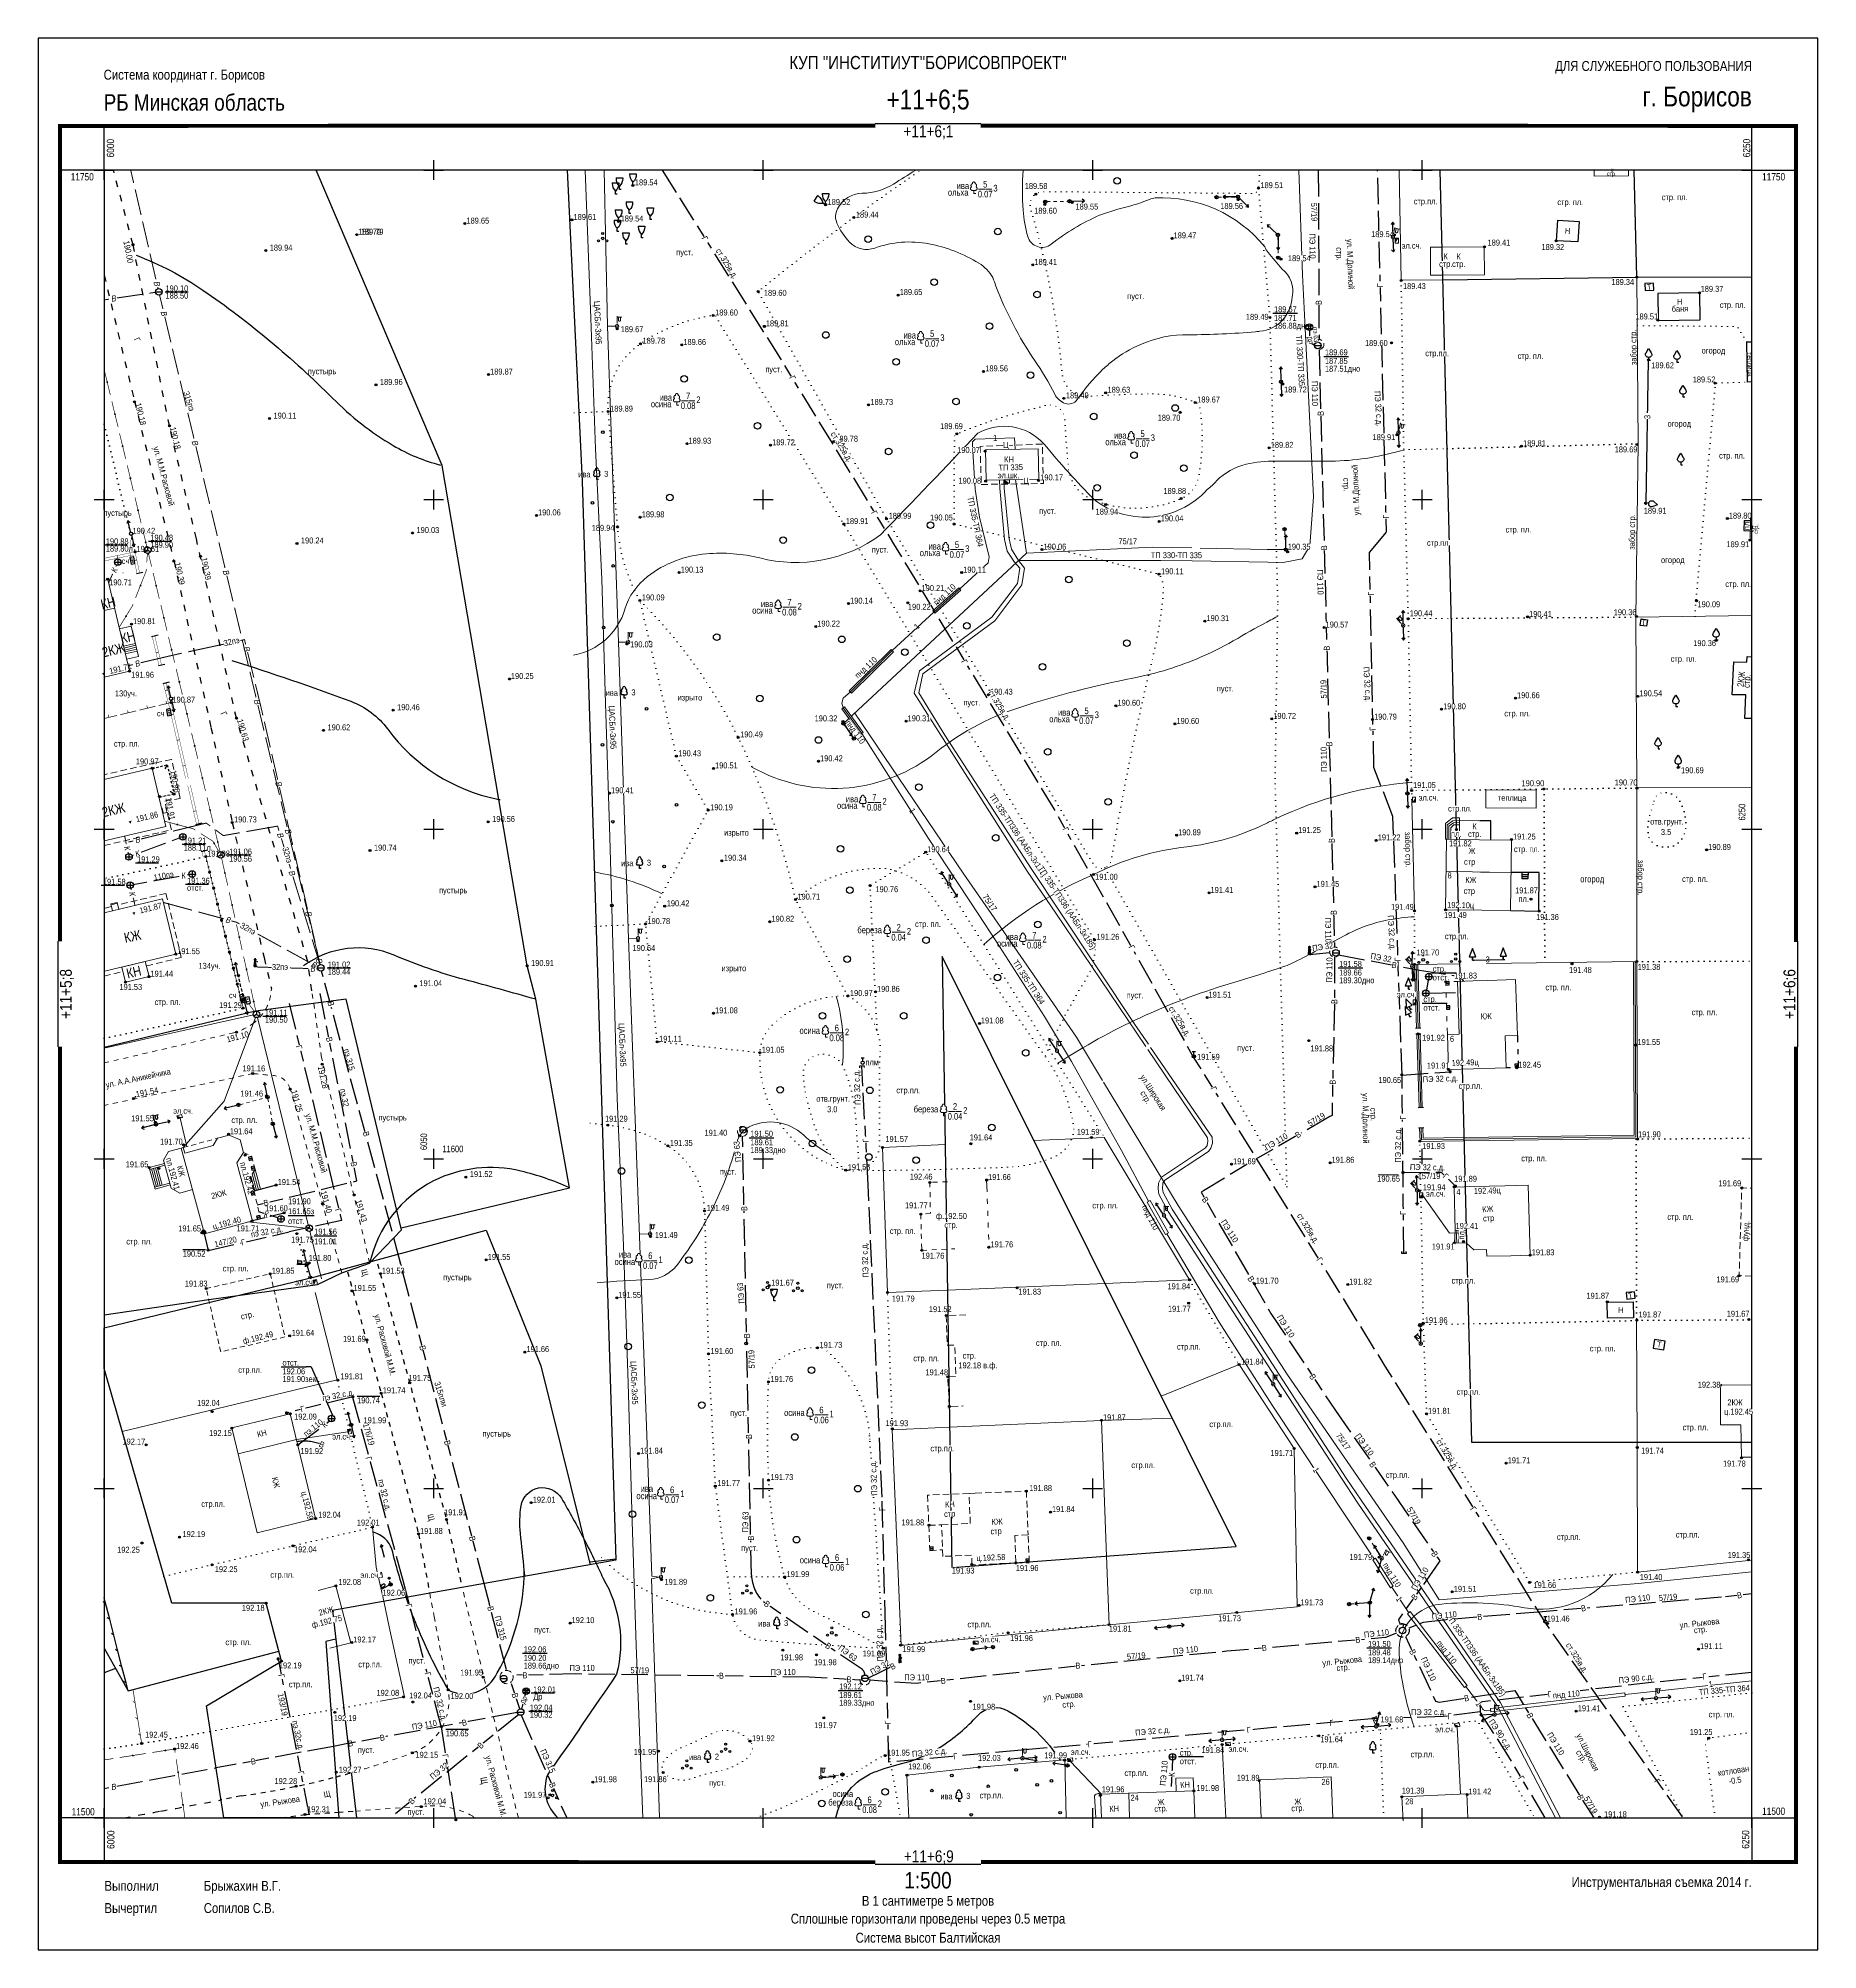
# Model space of a CAD drawing. Header units: millimetres. Extents: x 5990 to 6530, y 11480 to 11770.
# Drawn here: x 5990 to 6260, y 11480 to 11770 of the extents above; entities that cross this region are included whole.
import ezdxf
from ezdxf.enums import TextEntityAlignment as Align

# ---------------------------------------------------------------- set-up
doc = ezdxf.new("R2010")
doc.units = ezdxf.units.MM
for name, pattern in [('23', [3, 2, -1]), ('46200000', [3, 2, -1]), ('61342000', [4.5, 2, -2.5]), ('71999999', [1.7, 0.2, -1.5]), ('ACAD_ISO07W100', [3, 0, -3]), ('DOT', [0.5, 0, -0.5]), ('g5_01_5x1', [1.25, 0.75, -0.5]), ('g5_01_5x1_5', [1.5, 0.75, -0.75]), ('g5_01x1', [1, 0.5, -0.5]), ('g5_02x1', [1.5, 1, -0.5]), ('g5_122', [5, 4, -1]), ('g5_366', [0.85, 0.1, -0.75]), ('GN_51314500', [0]), ('mm', [2.5, 1.5, -1]), ('T_03.LINE', [1, 1, 0]), ('T_11.LINE', [1, 1, 0])]:
    doc.linetypes.add(name, pattern=pattern)
for name, color, linetype in [('01 ПЛАНШЕТ', 7, 'Continuous'), ('02 ПЛАНОВО-ВЫСОТНОЕ ОБОСНОВАНИЕ', 7, 'Continuous'), ('03 ЗДАНИЯ И ИХ ЧАСТИ', 7, 'Continuous'), ('04 ПРОМЫШЛЕННЫЕ И СОЦ.-КУЛЬТ. ОБЪЕКТЫ', 7, 'Continuous'), ('05 ГАЗОПРОВОД', 7, 'Continuous'), ('06 ВОДОПРОВОД', 7, 'Continuous'), ('07 ЭЛЕКТРОКАБЕЛЬ', 7, 'Continuous'), ('08 ЛЭП', 7, 'Continuous'), ('09 СВЯЗЬ', 7, 'Continuous'), ('10 КАНАЛИЗАЦИЯ', 7, 'Continuous'), ('13 АВТОМОБИЛЬНЫЕ ДОРОГИ', 7, 'Continuous'), ('15 РЕЛЬЕФ', 7, 'Continuous'), ('16 РАСТИТЕЛЬНОСТЬ ГРУНТЫ И БОЛОТА', 7, 'Continuous'), ('17 ОГРАЖДЕНИЯ', 7, 'Continuous')]:
    doc.layers.add(name, color=color, linetype=linetype)
doc.layers.add('18 ГРАНИЦА ТОПОСЪЕМКИ', color=7, linetype='Continuous', plot=False)
doc.styles.add('Д-431', font='ARIALNI_1.TTF', dxfattribs={"height": 0.9})
doc.styles.add('Р-131', font='ARIALN.TTF')
doc.linetypes.add('g5_119_1', pattern='A,4,-1,[31,GUGK_2005.shx,S=0.1,R=0,X=0,Y=0],0.35,[31,GUGK_2005.shx,S=0.08,R=0,X=0,Y=0],3.3,[31,GUGK_2005.shx,S=0.08,R=180,X=0,Y=0],0.35,[31,GUGK_2005.shx,S=0.1,R=180,X=0,Y=0],-1', length=10)
doc.linetypes.add('g5_119_3', pattern='A,4,-1,[31,GUGK_2005.shx,S=0.1,R=0,X=0,Y=0],4,[31,GUGK_2005.shx,S=0.1,R=180,X=0,Y=0],-1', length=10)
doc.linetypes.add('g5_133_t', pattern='A,2,[27,GUGK_2005.shx,S=0.4,R=0,X=0,Y=0],2,-1', length=5)
doc.linetypes.add('g5_280_1', pattern='A,0.001,[21,GUGK_2005.shx,S=1,R=180,X=0,Y=0],2', length=2.001)
doc.linetypes.add('g5_386_1', pattern='A,0,-0.75,[39,GUGK_2005.shx,S=0.5,R=0,X=0.55,Y=0],-0.75', length=1.5)
doc.linetypes.add('g5_474_4b', pattern='A,1.5,-0.5,0.55,-0.2,[33,GUGK_2005.shx,S=0.8,R=0,X=0,Y=0],-0.2,0.55,-0.5', length=4)
doc.linetypes.add('g5_475_2', pattern='A,1.25,[25,GUGK_2005.shx,S=0.4,R=0,X=0,Y=0],1.25,-0.5', length=3)
doc.linetypes.add('g5_476_3', pattern='A,1.25,[30,GUGK_2005.shx,S=1,R=0,X=0,Y=0],2.5,[30,GUGK_2005.shx,S=1,R=180,X=0,Y=0],1.25', length=5)

# ---------------------------------------------------------------- blocks, each defined once
blk = doc.blocks.new('48100000')
at = {"color": 7}
blk.add_solid([(-0.08, 0), (-0.56, 0.83), (0.4, 0.83)], dxfattribs=at)
at = {"color": 7, "style": 'Д-431'}
blk.add_attdef('Z', (1.78, -0.06), '', height=1.8, dxfattribs=at)
blk = doc.blocks.new('*U39')
at = {"insert": (0, 0), "char_height": 3, "width": 0.6471, "attachment_point": 5, "style": 'Р-131'}
blk.add_mtext('2КЖ', dxfattribs=at)
blk = doc.blocks.new('67112000')
at = {"layer": '03 ЗДАНИЯ И ИХ ЧАСТИ', "insert": (0, 0.21), "char_height": 3, "width": 0.6471, "attachment_point": 5, "rotation": 359.26852, "style": 'Р-131'}
blk.add_mtext('КЖ', dxfattribs=at)
blk = doc.blocks.new('*U30')
at = {"insert": (0, 0), "char_height": 3, "width": 0.6471, "attachment_point": 5, "style": 'Р-131'}
blk.add_mtext('КН', dxfattribs=at)
blk = doc.blocks.new('31664000')
for p, q in [((-0.36, 2.1), (0.39, 2.1)), ((-0.25, 0), (-0.25, 0.03)), ((-0.24, 0), (-0.24, 0.13)), ((-0.23, 0), (-0.23, 0.24)), ((-0.22, 0), (-0.22, 0.34)), ((-0.21, 0), (-0.21, 0.44)), ((-0.2, 0), (-0.2, 0.54)), ((-0.19, 0), (-0.19, 0.64)), ((-0.18, 0), (-0.18, 0.74)), ((-0.17, 0), (-0.17, 0.84)), ((-0.16, 0), (-0.16, 0.95)), ((-0.15, 0), (-0.15, 1.05)), ((-0.14, 0), (-0.14, 1.15)), ((-0.13, 0), (-0.13, 1.25)), ((-0.12, 0), (-0.12, 1.35)), ((-0.11, 0), (-0.11, 1.45)), ((-0.1, 0), (-0.1, 1.55)), ((-0.09, 0), (-0.09, 1.66)), ((-0.08, 0), (-0.08, 1.76)), ((-0.07, 0), (-0.07, 1.86)), ((-0.06, 0), (-0.06, 1.96)), ((-0.05, 0), (-0.05, 2.06)), ((-0.04, 0), (-0.04, 2.16)), ((-0.03, 0), (-0.03, 2.26)), ((-0.01, 0), (-0.01, 2.36)), ((0, 0), (0, 2.47)), ((0.01, 0), (0.01, 2.56)), ((0.02, 0), (0.02, 2.45)), ((0.03, 0), (0.03, 2.35)), ((0.04, 0), (0.04, 2.25)), ((0.05, 0), (0.05, 2.15)), ((0.06, 0), (0.06, 2.04)), ((0.07, 0), (0.07, 1.94)), ((0.08, 0), (0.08, 1.84)), ((0.09, 0), (0.09, 1.74)), ((0.1, 0), (0.1, 1.63)), ((0.11, 0), (0.11, 1.53)), ((0.12, 0), (0.12, 1.43)), ((0.13, 0), (0.13, 1.33)), ((0.14, 0), (0.14, 1.22)), ((0.15, 0), (0.15, 1.12)), ((0.16, 0), (0.16, 1.02)), ((0.17, 0), (0.17, 0.92)), ((0.18, 0), (0.18, 0.81)), ((0.19, 0), (0.19, 0.71)), ((0.2, 0), (0.2, 0.61)), ((0.21, 0), (0.21, 0.51)), ((0.22, 0), (0.22, 0.4)), ((0.23, 0), (0.23, 0.3)), ((0.24, 0), (0.24, 0.2)), ((0.25, 0), (0.25, 0.07))]:
    blk.add_line(p, q)
for points in [[(0.59, 0), (-0.25, 0), (0.01, 2.56), (0.25, 0)], [(-0.25, 0), (0.25, 0)]]:
    blk.add_lwpolyline(points)
for points in [[(0.08, 1.7), (0.08, 1.5), (0.86, 1.7), (0.67, 1.5)], [(0.86, 1.7), (0.67, 1.5), (0.89, 1.27), (0.69, 1.26)]]:
    blk.add_trace(points)
at = {"style": 'Д-431'}
blk.add_attdef('Z', (1.49, -0.16), '', height=1.8, dxfattribs=at)
blk = doc.blocks.new('g5_115_1')
at = {"color": 0}
for points in [[(0, 0), (2, 0)], [(1.65, -0.25), (2, 0), (1.65, 0.25)]]:
    blk.add_lwpolyline(points, dxfattribs=at)
blk = doc.blocks.new('51321399')
at = {"layer": '08 ЛЭП', "xscale": 2, "yscale": 2, "zscale": 2}
blk.add_blockref('g5_115_1', (0, 0), dxfattribs=at)
blk = doc.blocks.new('*U40')
at = {"linetype": '23', "ltscale": 0.5}
blk.add_line((0, 0), (8.03, 0.3), dxfattribs=at)
for points in [[(-0.11, -0.48), (-0.28, -0.41), (-0.35, -0.35), (-0.46, -0.18), (-0.49, -0.03), (-0.49, 0.1), (-0.43, 0.25), (-0.3, 0.39), (-0.19, 0.46), (-0.02, 0.5), (0.01, 0.5), (0.15, 0.47), (0.25, 0.43), (0.36, 0.34), (0.43, 0.24), (0.47, 0.14), (0.49, 0.03), (0.48, -0.11), (0.43, -0.25), (0.35, -0.36), (0.23, -0.44), (0.1, -0.49), (-0.02, -0.5)], [(7.93, 0.03), (7.88, 0.05), (7.81, 0.11), (7.76, 0.18), (7.74, 0.3), (7.75, 0.4), (7.79, 0.48), (7.83, 0.52), (7.86, 0.55), (7.91, 0.58), (7.95, 0.59), (7.99, 0.6), (8.03, 0.6), (8.06, 0.6), (8.09, 0.59), (8.14, 0.58), (8.19, 0.55), (8.23, 0.52), (8.27, 0.47), (8.31, 0.4), (8.32, 0.32), (8.31, 0.23), (8.28, 0.15), (8.22, 0.08), (8.15, 0.04), (8.13, 0.03), (8.09, 0.02), (8.04, 0.01), (7.96, 0.02)]]:
    blk.add_wipeout(points)
for centre, radius in [((0, 0), 0.5), ((0, 0), 0.04), ((8.03, 0.3), 0.3), ((8.03, 0.3), 0.04)]:
    blk.add_circle(centre, radius)
blk = doc.blocks.new('51325000')
blk.add_lwpolyline([(0, 0), (2, 0), (2, 1.2), (0, 1.2)], close=True)
for centre in [(0.5, 0.6), (1, 0.6), (1.5, 0.6)]:
    blk.add_circle(centre, 0.06)
at = {"style": 'Д-431', "oblique": 14.999977781}
blk.add_attdef('Z', (2.492125, -0.314035), '', height=2, dxfattribs=at)
blk = doc.blocks.new('82004000')
at = {"color": 7}
blk.add_line((0, 1), (0, -1), dxfattribs=at)
blk = doc.blocks.new('*U41')
at = {"linetype": 'mm', "ltscale": 0.5}
for p, q in [((-4.56, 0), (-4.56, 4.65)), ((-4.56, 4.65), (4.56, 4.65)), ((4.56, 4.65), (4.56, 0))]:
    blk.add_line(p, q, dxfattribs=at)
for p, q in [((-4.56, 4.65), (-3.56, 3.65)), ((4.56, 4.65), (3.56, 3.65))]:
    blk.add_line(p, q)
blk = doc.blocks.new('*U42')
at = {"style": 'Д-431'}
for tag, p in [('Z3', (2.5, -5.85)), ('Z4', (2.5, -7.91))]:
    blk.add_attdef(tag, p, '', height=1.8, dxfattribs=at)
blk.add_wipeout([(-0.11, -0.99), (-0.17, -0.98), (-0.24, -0.97), (-0.28, -0.96), (-0.36, -0.93), (-0.41, -0.91), (-0.49, -0.87), (-0.57, -0.82), (-0.62, -0.79), (-0.67, -0.74), (-0.71, -0.7), (-0.77, -0.63), (-0.8, -0.6), (-0.83, -0.56), (-0.86, -0.5), (-0.9, -0.44), (-0.94, -0.35), (-0.95, -0.31), (-0.97, -0.26), (-0.98, -0.18), (-0.99, -0.1), (-1, -0.03), (-1, 0.04), (-0.99, 0.11), (-0.99, 0.16), (-0.98, 0.2), (-0.96, 0.27), (-0.95, 0.31), (-0.94, 0.35), (-0.92, 0.39), (-0.9, 0.43), (-0.88, 0.48), (-0.87, 0.49), (-0.86, 0.51), (-0.86, 0.52), (-0.85, 0.53), (-0.84, 0.55), (-0.83, 0.56), (-0.82, 0.58), (-0.81, 0.59), (-0.8, 0.6), (-0.79, 0.61), (-0.77, 0.64), (-0.76, 0.65), (-0.75, 0.66), (-0.74, 0.67), (-0.73, 0.68), (-0.72, 0.69), (-0.71, 0.7), (-0.7, 0.71), (-0.69, 0.73), (-0.67, 0.74), (-0.66, 0.75), (-0.65, 0.76), (-0.64, 0.77), (-0.62, 0.78), (-0.61, 0.79), (-0.6, 0.8), (-0.58, 0.81), (-0.56, 0.83), (-0.55, 0.83), (-0.53, 0.85), (-0.52, 0.86), (-0.5, 0.86), (-0.49, 0.87), (-0.47, 0.88), (-0.46, 0.89), (-0.44, 0.9), (-0.43, 0.9), (-0.36, 0.93), (-0.33, 0.94), (-0.31, 0.95), (-0.27, 0.96), (-0.22, 0.98), (-0.16, 0.99), (-0.1, 0.99), (0, 1), (0.1, 1), (0.16, 0.99), (0.22, 0.98), (0.3, 0.95), (0.36, 0.93), (0.48, 0.88), (0.56, 0.83), (0.63, 0.77), (0.73, 0.68), (0.81, 0.59), (0.86, 0.52), (0.94, 0.34), (0.98, 0.21), (0.99, 0.13), (1, 0.07), (1, 0.02), (1, -0.08), (0.97, -0.23), (0.94, -0.33), (0.91, -0.41), (0.88, -0.47), (0.86, -0.51), (0.82, -0.57), (0.79, -0.61), (0.76, -0.65), (0.72, -0.7), (0.66, -0.75), (0.63, -0.77), (0.6, -0.8), (0.55, -0.84), (0.5, -0.87), (0.43, -0.9), (0.38, -0.92), (0.31, -0.95), (0.24, -0.97), (0.18, -0.98), (0.07, -1), (-0.05, -1)])
for points in [[(-1, 0), (1, 0)], [(0, 1), (0, -1)], [(1.93, -1.84), (8.93, -1.84)]]:
    blk.add_lwpolyline(points)
blk.add_circle((0, 0), 1)
blk.add_attdef('Z1', text='', height=1.8, dxfattribs=at).set_placement((2.05, 1.92), align=Align.TOP_LEFT)
blk.add_attdef('Z2', (2.05, -2.05), '', height=1.8, dxfattribs=at)
blk = doc.blocks.new('*U43')
at = {"style": 'Д-431'}
for tag, p in [('Z3', (0.3, -6.23)), ('Z4', (0.3, -8.3))]:
    blk.add_attdef(tag, p, '', height=1.8, dxfattribs=at)
blk.add_wipeout([(-0.11, -0.99), (-0.17, -0.98), (-0.24, -0.97), (-0.28, -0.96), (-0.36, -0.93), (-0.41, -0.91), (-0.49, -0.87), (-0.57, -0.82), (-0.62, -0.79), (-0.67, -0.74), (-0.71, -0.7), (-0.77, -0.63), (-0.8, -0.6), (-0.83, -0.56), (-0.86, -0.5), (-0.9, -0.44), (-0.94, -0.35), (-0.95, -0.31), (-0.97, -0.26), (-0.98, -0.18), (-0.99, -0.1), (-1, -0.03), (-1, 0.04), (-0.99, 0.11), (-0.99, 0.16), (-0.98, 0.2), (-0.96, 0.27), (-0.95, 0.31), (-0.94, 0.35), (-0.92, 0.39), (-0.9, 0.43), (-0.88, 0.48), (-0.87, 0.49), (-0.86, 0.51), (-0.86, 0.52), (-0.85, 0.53), (-0.84, 0.55), (-0.83, 0.56), (-0.82, 0.58), (-0.81, 0.59), (-0.8, 0.6), (-0.79, 0.61), (-0.77, 0.64), (-0.76, 0.65), (-0.75, 0.66), (-0.74, 0.67), (-0.73, 0.68), (-0.72, 0.69), (-0.71, 0.7), (-0.7, 0.71), (-0.69, 0.73), (-0.67, 0.74), (-0.66, 0.75), (-0.65, 0.76), (-0.64, 0.77), (-0.62, 0.78), (-0.61, 0.79), (-0.6, 0.8), (-0.58, 0.81), (-0.56, 0.83), (-0.55, 0.83), (-0.53, 0.85), (-0.52, 0.86), (-0.5, 0.86), (-0.49, 0.87), (-0.47, 0.88), (-0.46, 0.89), (-0.44, 0.9), (-0.43, 0.9), (-0.36, 0.93), (-0.33, 0.94), (-0.31, 0.95), (-0.27, 0.96), (-0.22, 0.98), (-0.16, 0.99), (-0.1, 0.99), (0, 1), (0.1, 1), (0.16, 0.99), (0.22, 0.98), (0.3, 0.95), (0.36, 0.93), (0.48, 0.88), (0.56, 0.83), (0.63, 0.77), (0.73, 0.68), (0.81, 0.59), (0.86, 0.52), (0.94, 0.34), (0.98, 0.21), (0.99, 0.13), (1, 0.07), (1, 0.02), (1, -0.08), (0.97, -0.23), (0.94, -0.33), (0.91, -0.41), (0.88, -0.47), (0.86, -0.51), (0.82, -0.57), (0.79, -0.61), (0.76, -0.65), (0.72, -0.7), (0.66, -0.75), (0.63, -0.77), (0.6, -0.8), (0.55, -0.84), (0.5, -0.87), (0.43, -0.9), (0.38, -0.92), (0.31, -0.95), (0.24, -0.97), (0.18, -0.98), (0.07, -1), (-0.05, -1)])
for points in [[(-1, 0), (1, 0)], [(0, 1), (0, -1)], [(-0.27, -2.22), (6.73, -2.22)]]:
    blk.add_lwpolyline(points)
blk.add_circle((0, 0), 1)
blk.add_attdef('Z1', text='', height=1.8, dxfattribs=at).set_placement((2.05, 1.92), align=Align.TOP_LEFT)
blk.add_attdef('Z2', (2.05, -2.05), '', height=1.8, dxfattribs=at)
blk = doc.blocks.new('*U44')
at = {"style": 'Д-431'}
for tag, p in [('Z3', (-8.21, -4.03)), ('Z4', (-8.21, -6.1))]:
    blk.add_attdef(tag, p, '', height=1.8, dxfattribs=at)
blk.add_wipeout([(-0.11, -0.99), (-0.17, -0.98), (-0.24, -0.97), (-0.28, -0.96), (-0.36, -0.93), (-0.41, -0.91), (-0.49, -0.87), (-0.57, -0.82), (-0.62, -0.79), (-0.67, -0.74), (-0.71, -0.7), (-0.77, -0.63), (-0.8, -0.6), (-0.83, -0.56), (-0.86, -0.5), (-0.9, -0.44), (-0.94, -0.35), (-0.95, -0.31), (-0.97, -0.26), (-0.98, -0.18), (-0.99, -0.1), (-1, -0.03), (-1, 0.04), (-0.99, 0.11), (-0.99, 0.16), (-0.98, 0.2), (-0.96, 0.27), (-0.95, 0.31), (-0.94, 0.35), (-0.92, 0.39), (-0.9, 0.43), (-0.88, 0.48), (-0.87, 0.49), (-0.86, 0.51), (-0.86, 0.52), (-0.85, 0.53), (-0.84, 0.55), (-0.83, 0.56), (-0.82, 0.58), (-0.81, 0.59), (-0.8, 0.6), (-0.79, 0.61), (-0.77, 0.64), (-0.76, 0.65), (-0.75, 0.66), (-0.74, 0.67), (-0.73, 0.68), (-0.72, 0.69), (-0.71, 0.7), (-0.7, 0.71), (-0.69, 0.73), (-0.67, 0.74), (-0.66, 0.75), (-0.65, 0.76), (-0.64, 0.77), (-0.62, 0.78), (-0.61, 0.79), (-0.6, 0.8), (-0.58, 0.81), (-0.56, 0.83), (-0.55, 0.83), (-0.53, 0.85), (-0.52, 0.86), (-0.5, 0.86), (-0.49, 0.87), (-0.47, 0.88), (-0.46, 0.89), (-0.44, 0.9), (-0.43, 0.9), (-0.36, 0.93), (-0.33, 0.94), (-0.31, 0.95), (-0.27, 0.96), (-0.22, 0.98), (-0.16, 0.99), (-0.1, 0.99), (0, 1), (0.1, 1), (0.16, 0.99), (0.22, 0.98), (0.3, 0.95), (0.36, 0.93), (0.48, 0.88), (0.56, 0.83), (0.63, 0.77), (0.73, 0.68), (0.81, 0.59), (0.86, 0.52), (0.94, 0.34), (0.98, 0.21), (0.99, 0.13), (1, 0.07), (1, 0.02), (1, -0.08), (0.97, -0.23), (0.94, -0.33), (0.91, -0.41), (0.88, -0.47), (0.86, -0.51), (0.82, -0.57), (0.79, -0.61), (0.76, -0.65), (0.72, -0.7), (0.66, -0.75), (0.63, -0.77), (0.6, -0.8), (0.55, -0.84), (0.5, -0.87), (0.43, -0.9), (0.38, -0.92), (0.31, -0.95), (0.24, -0.97), (0.18, -0.98), (0.07, -1), (-0.05, -1)])
for points in [[(-1, 0), (1, 0)], [(0, 1), (0, -1)], [(-8.77, -0.02), (-1.77, -0.02)]]:
    blk.add_lwpolyline(points)
blk.add_circle((0, 0), 1)
blk.add_attdef('Z1', text='', height=1.8, dxfattribs=at).set_placement((2.05, 1.92), align=Align.TOP_LEFT)
blk.add_attdef('Z2', (2.05, -2.05), '', height=1.8, dxfattribs=at)
blk = doc.blocks.new('*U45')
at = {"style": 'Д-431'}
for tag, p in [('Z3', (-1.46, -7.08)), ('Z4', (-1.46, -9.15))]:
    blk.add_attdef(tag, p, '', height=1.8, dxfattribs=at)
blk.add_wipeout([(-0.11, -0.99), (-0.17, -0.98), (-0.24, -0.97), (-0.28, -0.96), (-0.36, -0.93), (-0.41, -0.91), (-0.49, -0.87), (-0.57, -0.82), (-0.62, -0.79), (-0.67, -0.74), (-0.71, -0.7), (-0.77, -0.63), (-0.8, -0.6), (-0.83, -0.56), (-0.86, -0.5), (-0.9, -0.44), (-0.94, -0.35), (-0.95, -0.31), (-0.97, -0.26), (-0.98, -0.18), (-0.99, -0.1), (-1, -0.03), (-1, 0.04), (-0.99, 0.11), (-0.99, 0.16), (-0.98, 0.2), (-0.96, 0.27), (-0.95, 0.31), (-0.94, 0.35), (-0.92, 0.39), (-0.9, 0.43), (-0.88, 0.48), (-0.87, 0.49), (-0.86, 0.51), (-0.86, 0.52), (-0.85, 0.53), (-0.84, 0.55), (-0.83, 0.56), (-0.82, 0.58), (-0.81, 0.59), (-0.8, 0.6), (-0.79, 0.61), (-0.77, 0.64), (-0.76, 0.65), (-0.75, 0.66), (-0.74, 0.67), (-0.73, 0.68), (-0.72, 0.69), (-0.71, 0.7), (-0.7, 0.71), (-0.69, 0.73), (-0.67, 0.74), (-0.66, 0.75), (-0.65, 0.76), (-0.64, 0.77), (-0.62, 0.78), (-0.61, 0.79), (-0.6, 0.8), (-0.58, 0.81), (-0.56, 0.83), (-0.55, 0.83), (-0.53, 0.85), (-0.52, 0.86), (-0.5, 0.86), (-0.49, 0.87), (-0.47, 0.88), (-0.46, 0.89), (-0.44, 0.9), (-0.43, 0.9), (-0.36, 0.93), (-0.33, 0.94), (-0.31, 0.95), (-0.27, 0.96), (-0.22, 0.98), (-0.16, 0.99), (-0.1, 0.99), (0, 1), (0.1, 1), (0.16, 0.99), (0.22, 0.98), (0.3, 0.95), (0.36, 0.93), (0.48, 0.88), (0.56, 0.83), (0.63, 0.77), (0.73, 0.68), (0.81, 0.59), (0.86, 0.52), (0.94, 0.34), (0.98, 0.21), (0.99, 0.13), (1, 0.07), (1, 0.02), (1, -0.08), (0.97, -0.23), (0.94, -0.33), (0.91, -0.41), (0.88, -0.47), (0.86, -0.51), (0.82, -0.57), (0.79, -0.61), (0.76, -0.65), (0.72, -0.7), (0.66, -0.75), (0.63, -0.77), (0.6, -0.8), (0.55, -0.84), (0.5, -0.87), (0.43, -0.9), (0.38, -0.92), (0.31, -0.95), (0.24, -0.97), (0.18, -0.98), (0.07, -1), (-0.05, -1)])
for points in [[(-1, 0), (1, 0)], [(0, 1), (0, -1)], [(-2.03, -3.07), (4.97, -3.07)]]:
    blk.add_lwpolyline(points)
blk.add_circle((0, 0), 1)
blk.add_attdef('Z1', text='', height=1.8, dxfattribs=at).set_placement((2.05, 1.92), align=Align.TOP_LEFT)
blk.add_attdef('Z2', (2.05, -2.05), '', height=1.8, dxfattribs=at)
blk = doc.blocks.new('51478610')
at = {"color": 7}
blk.add_wipeout([(0.5, 0.05), (0.48, 0.15), (0.44, 0.24), (0.39, 0.32), (0.32, 0.39), (0.24, 0.44), (0.15, 0.48), (0.05, 0.5), (-0.05, 0.5), (-0.15, 0.48), (-0.24, 0.44), (-0.32, 0.39), (-0.39, 0.32), (-0.44, 0.24), (-0.48, 0.15), (-0.5, 0.05), (-0.5, -0.05), (-0.48, -0.15), (-0.44, -0.24), (-0.39, -0.32), (-0.32, -0.39), (-0.24, -0.44), (-0.15, -0.48), (-0.05, -0.5), (0.05, -0.5), (0.15, -0.48), (0.24, -0.44), (0.32, -0.39), (0.39, -0.32), (0.44, -0.24), (0.48, -0.15), (0.5, -0.05)], dxfattribs=at)
at = {"color": 7, "const_width": 0.375}
blk.add_lwpolyline([(0.01, 0.01, 1), (-0.01, -0.01, 1), (0.01, 0.01)], format="xyb", close=True, dxfattribs=at)
blk.add_circle((0, 0), 0.5)
at = {"style": 'Д-431'}
blk.add_attdef('Z', (1.11, -0.78), '', height=1.8, dxfattribs=at)
blk = doc.blocks.new('51361400a')
at = {"style": 'Д-431'}
blk.add_attdef('Z4', (2.1, -6.11), '', height=1.8, dxfattribs=at)
blk.add_wipeout([(-0.11, -0.99), (-0.17, -0.98), (-0.24, -0.97), (-0.28, -0.96), (-0.36, -0.93), (-0.41, -0.91), (-0.49, -0.87), (-0.57, -0.82), (-0.62, -0.79), (-0.67, -0.74), (-0.71, -0.7), (-0.77, -0.63), (-0.8, -0.6), (-0.83, -0.56), (-0.86, -0.5), (-0.9, -0.44), (-0.94, -0.35), (-0.95, -0.31), (-0.97, -0.26), (-0.98, -0.18), (-0.99, -0.1), (-1, -0.03), (-1, 0.04), (-0.99, 0.11), (-0.99, 0.16), (-0.98, 0.2), (-0.96, 0.27), (-0.95, 0.31), (-0.94, 0.35), (-0.92, 0.39), (-0.9, 0.43), (-0.88, 0.48), (-0.87, 0.49), (-0.86, 0.51), (-0.86, 0.52), (-0.85, 0.53), (-0.84, 0.55), (-0.83, 0.56), (-0.82, 0.58), (-0.81, 0.59), (-0.8, 0.6), (-0.79, 0.61), (-0.77, 0.64), (-0.76, 0.65), (-0.75, 0.66), (-0.74, 0.67), (-0.73, 0.68), (-0.72, 0.69), (-0.71, 0.7), (-0.7, 0.71), (-0.69, 0.73), (-0.67, 0.74), (-0.66, 0.75), (-0.65, 0.76), (-0.64, 0.77), (-0.62, 0.78), (-0.61, 0.79), (-0.6, 0.8), (-0.58, 0.81), (-0.56, 0.83), (-0.55, 0.83), (-0.53, 0.85), (-0.52, 0.86), (-0.5, 0.86), (-0.49, 0.87), (-0.47, 0.88), (-0.46, 0.89), (-0.44, 0.9), (-0.43, 0.9), (-0.36, 0.93), (-0.33, 0.94), (-0.31, 0.95), (-0.27, 0.96), (-0.22, 0.98), (-0.16, 0.99), (-0.1, 0.99), (0, 1), (0.1, 1), (0.16, 0.99), (0.22, 0.98), (0.3, 0.95), (0.36, 0.93), (0.48, 0.88), (0.56, 0.83), (0.63, 0.77), (0.73, 0.68), (0.81, 0.59), (0.86, 0.52), (0.94, 0.34), (0.98, 0.21), (0.99, 0.13), (1, 0.07), (1, 0.02), (1, -0.08), (0.97, -0.23), (0.94, -0.33), (0.91, -0.41), (0.88, -0.47), (0.86, -0.51), (0.82, -0.57), (0.79, -0.61), (0.76, -0.65), (0.72, -0.7), (0.66, -0.75), (0.63, -0.77), (0.6, -0.8), (0.55, -0.84), (0.5, -0.87), (0.43, -0.9), (0.38, -0.92), (0.31, -0.95), (0.24, -0.97), (0.18, -0.98), (0.07, -1), (-0.05, -1)])
for points in [[(-1, 0), (1, 0)], [(1.93, -0.02), (8.93, -0.02)]]:
    blk.add_lwpolyline(points)
blk.add_circle((0, 0), 1)
blk.add_attdef('Z1', text='', height=1.8, dxfattribs=at).set_placement((2.05, 1.92), align=Align.TOP_LEFT)
for tag, p in [('Z2', (2.05, -2.05)), ('Z3', (2.1, -4.04))]:
    blk.add_attdef(tag, p, '', height=1.8, dxfattribs=at)
blk = doc.blocks.new('*U46')
blk.add_lwpolyline([(-4.16, 5.24), (2.84, 5.24)])
blk.add_wipeout([(-0.11, -0.99), (-0.17, -0.98), (-0.24, -0.97), (-0.28, -0.96), (-0.36, -0.93), (-0.41, -0.91), (-0.49, -0.87), (-0.57, -0.82), (-0.62, -0.79), (-0.67, -0.74), (-0.71, -0.7), (-0.77, -0.63), (-0.8, -0.6), (-0.83, -0.56), (-0.86, -0.5), (-0.9, -0.44), (-0.94, -0.35), (-0.95, -0.31), (-0.97, -0.26), (-0.98, -0.18), (-0.99, -0.1), (-1, -0.03), (-1, 0.04), (-0.99, 0.11), (-0.99, 0.16), (-0.98, 0.2), (-0.96, 0.27), (-0.95, 0.31), (-0.94, 0.35), (-0.92, 0.39), (-0.9, 0.43), (-0.88, 0.48), (-0.87, 0.49), (-0.86, 0.51), (-0.86, 0.52), (-0.85, 0.53), (-0.84, 0.55), (-0.83, 0.56), (-0.82, 0.58), (-0.81, 0.59), (-0.8, 0.6), (-0.79, 0.61), (-0.77, 0.64), (-0.76, 0.65), (-0.75, 0.66), (-0.74, 0.67), (-0.73, 0.68), (-0.72, 0.69), (-0.71, 0.7), (-0.7, 0.71), (-0.69, 0.73), (-0.67, 0.74), (-0.66, 0.75), (-0.65, 0.76), (-0.64, 0.77), (-0.62, 0.78), (-0.61, 0.79), (-0.6, 0.8), (-0.58, 0.81), (-0.56, 0.83), (-0.55, 0.83), (-0.53, 0.85), (-0.52, 0.86), (-0.5, 0.86), (-0.49, 0.87), (-0.47, 0.88), (-0.46, 0.89), (-0.44, 0.9), (-0.43, 0.9), (-0.36, 0.93), (-0.33, 0.94), (-0.31, 0.95), (-0.27, 0.96), (-0.22, 0.98), (-0.16, 0.99), (-0.1, 0.99), (0, 1), (0.1, 1), (0.16, 0.99), (0.22, 0.98), (0.3, 0.95), (0.36, 0.93), (0.48, 0.88), (0.56, 0.83), (0.63, 0.77), (0.73, 0.68), (0.81, 0.59), (0.86, 0.52), (0.94, 0.34), (0.98, 0.21), (0.99, 0.13), (1, 0.07), (1, 0.02), (1, -0.08), (0.97, -0.23), (0.94, -0.33), (0.91, -0.41), (0.88, -0.47), (0.86, -0.51), (0.82, -0.57), (0.79, -0.61), (0.76, -0.65), (0.72, -0.7), (0.66, -0.75), (0.63, -0.77), (0.6, -0.8), (0.55, -0.84), (0.5, -0.87), (0.43, -0.9), (0.38, -0.92), (0.31, -0.95), (0.24, -0.97), (0.18, -0.98), (0.07, -1), (-0.05, -1)])
for points in [[(-1, 0), (1, 0)], [(0, 1), (0, -1)]]:
    blk.add_lwpolyline(points)
blk.add_circle((0, 0), 1)
at = {"style": 'Д-431'}
for tag, p in [('Z3', (-3.59, 1.23)), ('Z4', (-3.59, -0.83)), ('Z2', (2.05, -2.05))]:
    blk.add_attdef(tag, p, '', height=1.8, dxfattribs=at)
blk.add_attdef('Z1', text='', height=1.8, dxfattribs=at).set_placement((2.05, 1.92), align=Align.TOP_LEFT)
blk = doc.blocks.new('*U47')
blk.add_wipeout([(-0.11, -0.99), (-0.17, -0.98), (-0.24, -0.97), (-0.28, -0.96), (-0.36, -0.93), (-0.41, -0.91), (-0.49, -0.87), (-0.57, -0.82), (-0.62, -0.79), (-0.67, -0.74), (-0.71, -0.7), (-0.77, -0.63), (-0.8, -0.6), (-0.83, -0.56), (-0.86, -0.5), (-0.9, -0.44), (-0.94, -0.35), (-0.95, -0.31), (-0.97, -0.26), (-0.98, -0.18), (-0.99, -0.1), (-1, -0.03), (-1, 0.04), (-0.99, 0.11), (-0.99, 0.16), (-0.98, 0.2), (-0.96, 0.27), (-0.95, 0.31), (-0.94, 0.35), (-0.92, 0.39), (-0.9, 0.43), (-0.88, 0.48), (-0.87, 0.49), (-0.86, 0.51), (-0.86, 0.52), (-0.85, 0.53), (-0.84, 0.55), (-0.83, 0.56), (-0.82, 0.58), (-0.81, 0.59), (-0.8, 0.6), (-0.79, 0.61), (-0.77, 0.64), (-0.76, 0.65), (-0.75, 0.66), (-0.74, 0.67), (-0.73, 0.68), (-0.72, 0.69), (-0.71, 0.7), (-0.7, 0.71), (-0.69, 0.73), (-0.67, 0.74), (-0.66, 0.75), (-0.65, 0.76), (-0.64, 0.77), (-0.62, 0.78), (-0.61, 0.79), (-0.6, 0.8), (-0.58, 0.81), (-0.56, 0.83), (-0.55, 0.83), (-0.53, 0.85), (-0.52, 0.86), (-0.5, 0.86), (-0.49, 0.87), (-0.47, 0.88), (-0.46, 0.89), (-0.44, 0.9), (-0.43, 0.9), (-0.36, 0.93), (-0.33, 0.94), (-0.31, 0.95), (-0.27, 0.96), (-0.22, 0.98), (-0.16, 0.99), (-0.1, 0.99), (0, 1), (0.1, 1), (0.16, 0.99), (0.22, 0.98), (0.3, 0.95), (0.36, 0.93), (0.48, 0.88), (0.56, 0.83), (0.63, 0.77), (0.73, 0.68), (0.81, 0.59), (0.86, 0.52), (0.94, 0.34), (0.98, 0.21), (0.99, 0.13), (1, 0.07), (1, 0.02), (1, -0.08), (0.97, -0.23), (0.94, -0.33), (0.91, -0.41), (0.88, -0.47), (0.86, -0.51), (0.82, -0.57), (0.79, -0.61), (0.76, -0.65), (0.72, -0.7), (0.66, -0.75), (0.63, -0.77), (0.6, -0.8), (0.55, -0.84), (0.5, -0.87), (0.43, -0.9), (0.38, -0.92), (0.31, -0.95), (0.24, -0.97), (0.18, -0.98), (0.07, -1), (-0.05, -1)])
for points in [[(0, 1), (0, 0), (-0.87, -0.5)], [(0, 0), (0.87, -0.5)], [(0.22, 2.74), (7.22, 2.74)]]:
    blk.add_lwpolyline(points)
blk.add_circle((0, 0), 1)
at = {"style": 'Д-431'}
for tag, p in [('Z3', (0.88, -1.28)), ('Z4', (0.88, -3.35)), ('Z2', (2.05, -2.05))]:
    blk.add_attdef(tag, p, '', height=1.8, dxfattribs=at)
blk.add_attdef('Z1', text='', height=1.8, dxfattribs=at).set_placement((2.05, 1.92), align=Align.TOP_LEFT)
blk = doc.blocks.new('*U48')
at = {"style": 'Д-431'}
blk.add_attdef('Z4', (2.58, -6.1), '', height=1.8, dxfattribs=at)
blk.add_wipeout([(-0.11, -0.99), (-0.17, -0.98), (-0.24, -0.97), (-0.28, -0.96), (-0.36, -0.93), (-0.41, -0.91), (-0.49, -0.87), (-0.57, -0.82), (-0.62, -0.79), (-0.67, -0.74), (-0.71, -0.7), (-0.77, -0.63), (-0.8, -0.6), (-0.83, -0.56), (-0.86, -0.5), (-0.9, -0.44), (-0.94, -0.35), (-0.95, -0.31), (-0.97, -0.26), (-0.98, -0.18), (-0.99, -0.1), (-1, -0.03), (-1, 0.04), (-0.99, 0.11), (-0.99, 0.16), (-0.98, 0.2), (-0.96, 0.27), (-0.95, 0.31), (-0.94, 0.35), (-0.92, 0.39), (-0.9, 0.43), (-0.88, 0.48), (-0.87, 0.49), (-0.86, 0.51), (-0.86, 0.52), (-0.85, 0.53), (-0.84, 0.55), (-0.83, 0.56), (-0.82, 0.58), (-0.81, 0.59), (-0.8, 0.6), (-0.79, 0.61), (-0.77, 0.64), (-0.76, 0.65), (-0.75, 0.66), (-0.74, 0.67), (-0.73, 0.68), (-0.72, 0.69), (-0.71, 0.7), (-0.7, 0.71), (-0.69, 0.73), (-0.67, 0.74), (-0.66, 0.75), (-0.65, 0.76), (-0.64, 0.77), (-0.62, 0.78), (-0.61, 0.79), (-0.6, 0.8), (-0.58, 0.81), (-0.56, 0.83), (-0.55, 0.83), (-0.53, 0.85), (-0.52, 0.86), (-0.5, 0.86), (-0.49, 0.87), (-0.47, 0.88), (-0.46, 0.89), (-0.44, 0.9), (-0.43, 0.9), (-0.36, 0.93), (-0.33, 0.94), (-0.31, 0.95), (-0.27, 0.96), (-0.22, 0.98), (-0.16, 0.99), (-0.1, 0.99), (0, 1), (0.1, 1), (0.16, 0.99), (0.22, 0.98), (0.3, 0.95), (0.36, 0.93), (0.48, 0.88), (0.56, 0.83), (0.63, 0.77), (0.73, 0.68), (0.81, 0.59), (0.86, 0.52), (0.94, 0.34), (0.98, 0.21), (0.99, 0.13), (1, 0.07), (1, 0.02), (1, -0.08), (0.97, -0.23), (0.94, -0.33), (0.91, -0.41), (0.88, -0.47), (0.86, -0.51), (0.82, -0.57), (0.79, -0.61), (0.76, -0.65), (0.72, -0.7), (0.66, -0.75), (0.63, -0.77), (0.6, -0.8), (0.55, -0.84), (0.5, -0.87), (0.43, -0.9), (0.38, -0.92), (0.31, -0.95), (0.24, -0.97), (0.18, -0.98), (0.07, -1), (-0.05, -1)])
for points in [[(0, 1), (0, 0), (-0.87, -0.5)], [(0, 0), (0.87, -0.5)], [(1.93, -0.02), (8.93, -0.02)]]:
    blk.add_lwpolyline(points)
blk.add_circle((0, 0), 1)
blk.add_attdef('Z1', text='', height=1.8, dxfattribs=at).set_placement((2.05, 1.92), align=Align.TOP_LEFT)
for tag, p in [('Z2', (2.05, -2.05)), ('Z3', (2.58, -4.04))]:
    blk.add_attdef(tag, p, '', height=1.8, dxfattribs=at)
blk = doc.blocks.new('51336000')
blk.add_lwpolyline([(-1, 0), (1, 0), (1, 1.2), (-1, 1.2)], close=True)
for centre in [(-0.4, 0.53), (0.38, 0.53)]:
    blk.add_circle(centre, 0.06)
at = {"style": 'Д-431', "oblique": 14.999977781}
blk.add_attdef('Z', (1.492125, -0.314035), '', height=2, dxfattribs=at)
blk = doc.blocks.new('*U49')
at = {"style": 'Д-431'}
blk.add_attdef('Z4', (2.58, -6.58), '', height=1.8, dxfattribs=at)
blk.add_wipeout([(-0.11, -0.99), (-0.17, -0.98), (-0.24, -0.97), (-0.28, -0.96), (-0.36, -0.93), (-0.41, -0.91), (-0.49, -0.87), (-0.57, -0.82), (-0.62, -0.79), (-0.67, -0.74), (-0.71, -0.7), (-0.77, -0.63), (-0.8, -0.6), (-0.83, -0.56), (-0.86, -0.5), (-0.9, -0.44), (-0.94, -0.35), (-0.95, -0.31), (-0.97, -0.26), (-0.98, -0.18), (-0.99, -0.1), (-1, -0.03), (-1, 0.04), (-0.99, 0.11), (-0.99, 0.16), (-0.98, 0.2), (-0.96, 0.27), (-0.95, 0.31), (-0.94, 0.35), (-0.92, 0.39), (-0.9, 0.43), (-0.88, 0.48), (-0.87, 0.49), (-0.86, 0.51), (-0.86, 0.52), (-0.85, 0.53), (-0.84, 0.55), (-0.83, 0.56), (-0.82, 0.58), (-0.81, 0.59), (-0.8, 0.6), (-0.79, 0.61), (-0.77, 0.64), (-0.76, 0.65), (-0.75, 0.66), (-0.74, 0.67), (-0.73, 0.68), (-0.72, 0.69), (-0.71, 0.7), (-0.7, 0.71), (-0.69, 0.73), (-0.67, 0.74), (-0.66, 0.75), (-0.65, 0.76), (-0.64, 0.77), (-0.62, 0.78), (-0.61, 0.79), (-0.6, 0.8), (-0.58, 0.81), (-0.56, 0.83), (-0.55, 0.83), (-0.53, 0.85), (-0.52, 0.86), (-0.5, 0.86), (-0.49, 0.87), (-0.47, 0.88), (-0.46, 0.89), (-0.44, 0.9), (-0.43, 0.9), (-0.36, 0.93), (-0.33, 0.94), (-0.31, 0.95), (-0.27, 0.96), (-0.22, 0.98), (-0.16, 0.99), (-0.1, 0.99), (0, 1), (0.1, 1), (0.16, 0.99), (0.22, 0.98), (0.3, 0.95), (0.36, 0.93), (0.48, 0.88), (0.56, 0.83), (0.63, 0.77), (0.73, 0.68), (0.81, 0.59), (0.86, 0.52), (0.94, 0.34), (0.98, 0.21), (0.99, 0.13), (1, 0.07), (1, 0.02), (1, -0.08), (0.97, -0.23), (0.94, -0.33), (0.91, -0.41), (0.88, -0.47), (0.86, -0.51), (0.82, -0.57), (0.79, -0.61), (0.76, -0.65), (0.72, -0.7), (0.66, -0.75), (0.63, -0.77), (0.6, -0.8), (0.55, -0.84), (0.5, -0.87), (0.43, -0.9), (0.38, -0.92), (0.31, -0.95), (0.24, -0.97), (0.18, -0.98), (0.07, -1), (-0.05, -1)])
for points in [[(0, 1), (0, 0), (-0.87, -0.5)], [(0, 0), (0.87, -0.5)], [(1.93, -0.5), (8.93, -0.5)]]:
    blk.add_lwpolyline(points)
blk.add_circle((0, 0), 1)
blk.add_attdef('Z1', text='', height=1.8, dxfattribs=at).set_placement((2.05, 1.92), align=Align.TOP_LEFT)
for tag, p in [('Z2', (2.05, -2.05)), ('Z3', (2.58, -4.52))]:
    blk.add_attdef(tag, p, '', height=1.8, dxfattribs=at)
blk = doc.blocks.new('_krest')
at = {"color": 3, "linetype": 'ByBlock', "lineweight": -2}
for p, q in [((-3, 0), (3, 0)), ((0, -3), (0, 3))]:
    blk.add_line(p, q, dxfattribs=at)
blk = doc.blocks.new('51999999')
at = {"style": 'Д-431'}
blk.add_text('стр. пл.', height=1.8, dxfattribs=at).set_placement((0, 0), align=Align.MIDDLE)
blk = doc.blocks.new('*U59')
at = {"style": 'Д-431'}
blk.add_text('пустырь', height=1.8, dxfattribs=at).set_placement((0, 0), align=Align.MIDDLE)
blk = doc.blocks.new('g5_330')
blk.add_hatch(color=0).paths.add_polyline_path([(0.15, 0, 1), (-0.15, 0, 1)])
at = {"color": 0}
blk.add_circle((0, 0), 0.15, dxfattribs=at)
blk = doc.blocks.new('g5_113c')
blk.add_hatch(color=1).paths.add_polyline_path([(-0.375, 0), (0.375, 0), (0, 0.25), (-0.375, 0.5)])
at = {"color": 1, "lineweight": 20}
blk.add_lwpolyline([(-0.375, 0), (0.375, 0), (0.375, 0.5), (-0.375, 0.5)], close=True, dxfattribs=at)
blk = doc.blocks.new('*U96')
blk.add_lwpolyline([(-15.21, 15.7), (-7.72, 15.7)])
at = {"color": 7, "style": 'Д-431'}
for tag, p in [('Z', (-14.87, 16.01)), ('Z1', (-14.87, 13.4)), ('Z2', (-14.87, 11.05)), ('Z3', (-14.87, 8.73))]:
    blk.add_attdef(tag, p, '', height=1.8, dxfattribs=at)
blk.add_wipeout([(-0.11, -0.99), (-0.17, -0.98), (-0.24, -0.97), (-0.28, -0.96), (-0.36, -0.93), (-0.41, -0.91), (-0.49, -0.87), (-0.57, -0.82), (-0.62, -0.79), (-0.67, -0.74), (-0.71, -0.7), (-0.77, -0.63), (-0.8, -0.6), (-0.83, -0.56), (-0.86, -0.5), (-0.9, -0.44), (-0.94, -0.35), (-0.95, -0.31), (-0.97, -0.26), (-0.98, -0.18), (-0.99, -0.1), (-1, -0.03), (-1, 0.04), (-0.99, 0.11), (-0.99, 0.16), (-0.98, 0.2), (-0.96, 0.27), (-0.95, 0.31), (-0.94, 0.35), (-0.92, 0.39), (-0.9, 0.43), (-0.88, 0.48), (-0.87, 0.49), (-0.86, 0.51), (-0.86, 0.52), (-0.85, 0.53), (-0.84, 0.55), (-0.83, 0.56), (-0.82, 0.58), (-0.81, 0.59), (-0.8, 0.6), (-0.79, 0.61), (-0.77, 0.64), (-0.76, 0.65), (-0.75, 0.66), (-0.74, 0.67), (-0.73, 0.68), (-0.72, 0.69), (-0.71, 0.7), (-0.7, 0.71), (-0.69, 0.73), (-0.67, 0.74), (-0.66, 0.75), (-0.65, 0.76), (-0.64, 0.77), (-0.62, 0.78), (-0.61, 0.79), (-0.6, 0.8), (-0.58, 0.81), (-0.56, 0.83), (-0.55, 0.83), (-0.53, 0.85), (-0.52, 0.86), (-0.5, 0.86), (-0.49, 0.87), (-0.47, 0.88), (-0.46, 0.89), (-0.44, 0.9), (-0.43, 0.9), (-0.36, 0.93), (-0.33, 0.94), (-0.31, 0.95), (-0.27, 0.96), (-0.22, 0.98), (-0.16, 0.99), (-0.1, 0.99), (0, 1), (0.1, 1), (0.16, 0.99), (0.22, 0.98), (0.3, 0.95), (0.36, 0.93), (0.48, 0.88), (0.56, 0.83), (0.63, 0.77), (0.73, 0.68), (0.81, 0.59), (0.86, 0.52), (0.94, 0.34), (0.98, 0.21), (0.99, 0.13), (1, 0.07), (1, 0.02), (1, -0.08), (0.97, -0.23), (0.94, -0.33), (0.91, -0.41), (0.88, -0.47), (0.86, -0.51), (0.82, -0.57), (0.79, -0.61), (0.76, -0.65), (0.72, -0.7), (0.66, -0.75), (0.63, -0.77), (0.6, -0.8), (0.55, -0.84), (0.5, -0.87), (0.43, -0.9), (0.38, -0.92), (0.31, -0.95), (0.24, -0.97), (0.18, -0.98), (0.07, -1), (-0.05, -1)])
for points in [[(0, 1), (0, -1)], [(-1, 0), (1, 0)]]:
    blk.add_lwpolyline(points)
blk.add_circle((0, 0), 1)
blk = doc.blocks.new('*U68')
at = {"color": 7, "lineweight": 25, "insert": (0, 0), "char_height": 0.9, "width": 0.6471, "attachment_point": 5, "style": 'Р-131'}
blk.add_mtext('2КЖ', dxfattribs=at)
blk = doc.blocks.new('g5_117sv')
at = {"color": 0}
for points in [[(0, 0.5), (0, 0)], [(0, 0), (-0.43, -0.25)], [(0.43, -0.25), (0, 0)]]:
    blk.add_lwpolyline(points, dxfattribs=at)
blk.add_circle((0, 0), 0.5, dxfattribs=at)
blk = doc.blocks.new('g5_108a')
h = blk.add_hatch(color=0)
edge = h.paths.add_edge_path()
edge.add_arc((0, 0), 0.06, 0, 360)
at = {"color": 0, "lineweight": 25}
blk.add_circle((0, 0), 0.25, dxfattribs=at)
at = {"color": 0}
blk.add_circle((0, 0), 0.06, dxfattribs=at)
blk = doc.blocks.new('g5_108b')
h = blk.add_hatch(color=0)
edge = h.paths.add_edge_path()
edge.add_arc((0, 0), 0.06, 0, 360)
at = {"color": 0, "lineweight": 25}
blk.add_lwpolyline([(-0.25, -0.25), (0.25, -0.25), (0.25, 0.25), (-0.25, 0.25)], close=True, dxfattribs=at)
at = {"color": 0}
blk.add_circle((0, 0), 0.06, dxfattribs=at)
blk = doc.blocks.new('g5_110_1')
at = {"color": 0}
for p, q in [((0, 0), (0, 1.25)), ((0, 1.12), (0.75, 1.12))]:
    blk.add_line(p, q, dxfattribs=at)
blk.add_lwpolyline([(0.2, 1.12), (0.2, 0.68, 1.040016), (0.55, 0.68), (0.55, 1.12)], format="xyb", dxfattribs=at)
blk = doc.blocks.new('g5_117kb')
at = {"color": 0}
for points in [[(-0.5, 0), (0.5, 0)], [(0, 0.5), (0, -0.5)]]:
    blk.add_lwpolyline(points, dxfattribs=at)
blk.add_circle((0, 0), 0.5, dxfattribs=at)
blk = doc.blocks.new('*U66')
at = {"color": 7, "lineweight": 25, "insert": (0, 0), "char_height": 0.9, "width": 0.6471, "attachment_point": 5, "style": 'Р-131'}
blk.add_mtext('КЖ', dxfattribs=at)
blk = doc.blocks.new('g5_121_7c')
h = blk.add_hatch(color=0)
edge = h.paths.add_edge_path()
edge.add_arc((0, 0), 0.3, 0, 360)
at = {"color": 0}
blk.add_circle((0, 0), 0.3, dxfattribs=at)
blk = doc.blocks.new('g5_390_8')
at = {"color": 0}
blk.add_line((-0.5, 0.5), (0.5, 0.5), dxfattribs=at)
for points in [[(0, 1.75), (-0.5, 0.5), (0.5, 0.5), (0, 1.75)], [(0, 0), (0, 0.5), (0, 0), (0.25, 0)]]:
    blk.add_lwpolyline(points, dxfattribs=at)
blk = doc.blocks.new('g5_388_3')
at = {"color": 0}
blk.add_lwpolyline([(0, 0.4, -0.618034), (-0.4, 1.1), (0, 1.75), (0.4, 1.1, -0.618034)], format="xyb", close=True, dxfattribs=at)
blk.add_lwpolyline([(0, 0.4), (0, 0), (0.3, 0)], dxfattribs=at)
blk = doc.blocks.new('T_03.32.01')
at = {"color": 0, "linetype": 'ACAD_ISO07W100', "lineweight": 0}
blk.add_wipeout([(0.25, 0), (0.22, 0.12), (0.12, 0.22), (0, 0.25), (-0.13, 0.22), (-0.22, 0.12), (-0.25, 0), (-0.22, -0.13), (-0.13, -0.22), (0, -0.25), (0.12, -0.22), (0.22, -0.13)], dxfattribs=at)
at = {"linetype": 'T_03.LINE', "lineweight": -2}
h = blk.add_hatch(color=0, dxfattribs=at)
h.dxf.hatch_style = 1
h.paths.add_polyline_path([(0.05, 0, 1), (-0.05, 0, 1)])
at = {"color": 0, "linetype": 'T_03.LINE', "lineweight": -2}
blk.add_circle((0, 0), 0.25, dxfattribs=at)
at = {"color": 0, "linetype": 'T_03.LINE', "lineweight": 0}
blk.add_circle((0, 0), 0.05, dxfattribs=at)
blk = doc.blocks.new('*U147')
at = {"color": 0, "linetype": 'T_03.LINE', "lineweight": -2}
blk.add_blockref('T_03.32.01', (0, 0), dxfattribs=at)
at = {"color": 0, "linetype": 'ACAD_ISO07W100', "lineweight": 0}
blk.add_wipeout([(0.55, 1.38), (0.55, 0.93), (0.54, 0.86), (0.5, 0.81), (0.44, 0.77), (0.38, 0.76), (0.31, 0.77), (0.25, 0.81), (0.21, 0.87), (0.2, 0.93), (0.2, 1.38)], dxfattribs=at)
at = {"color": 0, "linetype": 'T_03.LINE', "lineweight": -2}
for points in [[(0, 1.5), (0, 0.25)], [(0, 1.38), (0.75, 1.38)]]:
    blk.add_lwpolyline(points, dxfattribs=at)
blk.add_lwpolyline([(0.2, 1.38), (0.2, 0.93, 1), (0.55, 0.93), (0.55, 1.38)], format="xyb", dxfattribs=at)
blk = doc.blocks.new('*U159')
at = {"color": 0, "linetype": 'T_03.LINE', "lineweight": -2, "rotation": 24.01349072795839}
blk.add_blockref('T_03.32.01', (0, 0), dxfattribs=at)
at = {"color": 0, "linetype": 'ACAD_ISO07W100', "lineweight": 0}
blk.add_wipeout([(-0.06, 1.48), (0.12, 1.08), (0.14, 1.01), (0.13, 0.94), (0.09, 0.88), (0.03, 0.84), (-0.03, 0.83), (-0.1, 0.84), (-0.16, 0.88), (-0.2, 0.93), (-0.38, 1.34)], dxfattribs=at)
at = {"color": 0, "linetype": 'T_03.LINE', "lineweight": -2}
for points in [[(-0.61, 1.37), (-0.1, 0.23)], [(-0.56, 1.26), (0.13, 1.56)]]:
    blk.add_lwpolyline(points, dxfattribs=at)
blk.add_lwpolyline([(-0.38, 1.34), (-0.2, 0.93, 1), (0.12, 1.08), (-0.06, 1.48)], format="xyb", dxfattribs=at)
blk = doc.blocks.new('*U160')
at = {"color": 0, "linetype": 'T_03.LINE', "lineweight": -2}
blk.add_blockref('T_03.32.01', (0, 0), dxfattribs=at)
at = {"color": 0, "linetype": 'ACAD_ISO07W100', "lineweight": 0}
blk.add_wipeout([(0.55, 1.38), (0.55, 0.93), (0.54, 0.86), (0.5, 0.81), (0.44, 0.77), (0.38, 0.76), (0.31, 0.77), (0.25, 0.81), (0.21, 0.87), (0.2, 0.93), (0.2, 1.38)], dxfattribs=at)
at = {"color": 0, "linetype": 'T_03.LINE', "lineweight": -2}
for points in [[(0, 1.5), (0, 0.25)], [(0, 1.38), (0.75, 1.38)]]:
    blk.add_lwpolyline(points, dxfattribs=at)
blk.add_lwpolyline([(0.2, 1.38), (0.2, 0.93, 1), (0.55, 0.93), (0.55, 1.38)], format="xyb", dxfattribs=at)
blk = doc.blocks.new('*U131')
at = {"color": 0, "linetype": 'T_03.LINE', "lineweight": -2}
blk.add_blockref('T_03.32.01', (0, 0), dxfattribs=at)
at = {"color": 0, "linetype": 'ACAD_ISO07W100', "lineweight": 0}
blk.add_wipeout([(0.55, 1.38), (0.55, 0.93), (0.54, 0.86), (0.5, 0.81), (0.44, 0.77), (0.38, 0.76), (0.31, 0.77), (0.25, 0.81), (0.21, 0.87), (0.2, 0.93), (0.2, 1.38)], dxfattribs=at)
at = {"color": 0, "linetype": 'T_03.LINE', "lineweight": -2}
for points in [[(0, 1.5), (0, 0.25)], [(0, 1.38), (0.75, 1.38)]]:
    blk.add_lwpolyline(points, dxfattribs=at)
blk.add_lwpolyline([(0.2, 1.38), (0.2, 0.93, 1), (0.55, 0.93), (0.55, 1.38)], format="xyb", dxfattribs=at)
blk = doc.blocks.new('*U161')
at = {"color": 0, "linetype": 'T_03.LINE', "lineweight": -2, "rotation": 42.94866367034565}
blk.add_blockref('T_03.32.01', (0, 0), dxfattribs=at)
at = {"color": 0, "linetype": 'ACAD_ISO07W100', "lineweight": 0}
blk.add_wipeout([(-0.53, 1.38), (-0.23, 1.06), (-0.2, 1), (-0.19, 0.93), (-0.2, 0.86), (-0.24, 0.81), (-0.3, 0.77), (-0.37, 0.76), (-0.43, 0.78), (-0.49, 0.82), (-0.79, 1.14)], dxfattribs=at)
at = {"color": 0, "linetype": 'T_03.LINE', "lineweight": -2}
for points in [[(-1.02, 1.1), (-0.17, 0.18)], [(-0.94, 1.01), (-0.39, 1.52)]]:
    blk.add_lwpolyline(points, dxfattribs=at)
blk.add_lwpolyline([(-0.79, 1.14), (-0.49, 0.82, 1), (-0.23, 1.06), (-0.53, 1.38)], format="xyb", dxfattribs=at)
blk = doc.blocks.new('*U143')
at = {"color": 0, "linetype": 'T_03.LINE', "lineweight": -2, "rotation": 347.9826087193788}
blk.add_blockref('T_03.32.01', (0, 0), dxfattribs=at)
at = {"color": 0, "linetype": 'ACAD_ISO07W100', "lineweight": 0}
blk.add_wipeout([(0.82, 1.23), (0.73, 0.8), (0.7, 0.73), (0.66, 0.69), (0.59, 0.66), (0.52, 0.66), (0.46, 0.69), (0.41, 0.74), (0.39, 0.8), (0.39, 0.87), (0.48, 1.3)], dxfattribs=at)
at = {"color": 0, "linetype": 'T_03.LINE', "lineweight": -2}
for points in [[(0.31, 1.47), (0.05, 0.24)], [(0.29, 1.34), (1.02, 1.19)]]:
    blk.add_lwpolyline(points, dxfattribs=at)
blk.add_lwpolyline([(0.48, 1.3), (0.39, 0.87, 1), (0.73, 0.8), (0.82, 1.23)], format="xyb", dxfattribs=at)
blk = doc.blocks.new('*U874')
at = {"layer": '08 ЛЭП', "xscale": 2, "yscale": 2, "zscale": 2, "rotation": 1.975981776453705}
blk.add_blockref('g5_115_1', (0, 0), dxfattribs=at)
blk = doc.blocks.new('*U167')
at = {"color": 0, "linetype": 'Continuous', "lineweight": -2}
blk.add_wipeout([(0.21, -0.14), (5.28, 7.21), (4.87, 7.49), (-0.21, 0.14)], dxfattribs=at)
blk.add_lwpolyline([(0.21, -0.14), (5.28, 7.21), (4.87, 7.49), (-0.21, 0.14)], close=True, dxfattribs=at)
at = {"color": 0, "linetype": 'Continuous', "lineweight": 25, "style": 'Д-431'}
blk.add_attdef('N', text='', height=0.9, rotation=55.3649, dxfattribs=at).set_placement((0.56, 0.81), align=Align.MIDDLE)
blk = doc.blocks.new('*U168')
at = {"color": 0, "linetype": 'Continuous', "lineweight": -2}
blk.add_wipeout([(0.17, 0.18), (-3.36, 3.5), (-3.7, 3.13), (-0.17, -0.18)], dxfattribs=at)
blk.add_lwpolyline([(0.17, 0.18), (-3.36, 3.5), (-3.7, 3.13), (-0.17, -0.18)], close=True, dxfattribs=at)
at = {"color": 0, "linetype": 'Continuous', "lineweight": 25, "style": 'Д-431'}
blk.add_attdef('N', text='', height=0.9, rotation=136.8161, dxfattribs=at).set_placement((-0.71, 0.67), align=Align.MIDDLE)
blk = doc.blocks.new('*U169')
at = {"color": 0, "linetype": 'Continuous', "lineweight": -2}
blk.add_wipeout([(-0.2, 0.15), (-3.43, -4.02), (-3.03, -4.32), (0.2, -0.15)], dxfattribs=at)
blk.add_lwpolyline([(-0.2, 0.15), (-3.43, -4.02), (-3.03, -4.32), (0.2, -0.15)], close=True, dxfattribs=at)
at = {"color": 0, "linetype": 'Continuous', "lineweight": 25, "style": 'Д-431'}
blk.add_attdef('N', text='', height=0.9, rotation=232.2328, dxfattribs=at).set_placement((-0.6, -0.77), align=Align.MIDDLE)
blk = doc.blocks.new('m_51478000a_500')
at = {"linetype": '23', "ltscale": 0.5}
blk.add_line((0, 0), (2, 0), dxfattribs=at)
blk.add_wipeout([(-0.11, -0.48), (-0.28, -0.41), (-0.35, -0.35), (-0.46, -0.18), (-0.49, -0.03), (-0.49, 0.1), (-0.43, 0.25), (-0.3, 0.39), (-0.19, 0.46), (-0.02, 0.5), (0.01, 0.5), (0.15, 0.47), (0.25, 0.43), (0.36, 0.34), (0.43, 0.24), (0.47, 0.14), (0.49, 0.03), (0.48, -0.11), (0.43, -0.25), (0.35, -0.36), (0.23, -0.44), (0.1, -0.49), (-0.02, -0.5)])
blk.add_circle((0, 0), 0.04)
blk.add_wipeout([(1.9, -0.28), (1.85, -0.25), (1.78, -0.19), (1.73, -0.12), (1.71, -0.01), (1.72, 0.09), (1.76, 0.17), (1.8, 0.21), (1.83, 0.24), (1.88, 0.27), (1.93, 0.29), (1.96, 0.29), (2, 0.3), (2.03, 0.29), (2.06, 0.29), (2.11, 0.27), (2.16, 0.25), (2.2, 0.22), (2.24, 0.17), (2.28, 0.1), (2.29, 0.01), (2.28, -0.08), (2.25, -0.16), (2.19, -0.22), (2.12, -0.27), (2.1, -0.28), (2.06, -0.29), (2.01, -0.29), (1.93, -0.29)])
for centre, radius in [((0, 0), 0.5), ((2, 0), 0.3), ((2, 0), 0.04)]:
    blk.add_circle(centre, radius)
blk = doc.blocks.new('51472000')
at = {"layer": '08 ЛЭП', "xscale": 2, "yscale": 2, "zscale": 2}
blk.add_blockref('g5_110_1', (0, 0.5), dxfattribs=at)
blk = doc.blocks.new('*U170')
at = {"color": 0, "linetype": 'Continuous', "lineweight": -2}
blk.add_wipeout([(-0.07, 0.24), (-19.7, -5.86), (-19.55, -6.34), (0.07, -0.24)], dxfattribs=at)
blk.add_lwpolyline([(-0.07, 0.24), (-19.7, -5.86), (-19.55, -6.34), (0.07, -0.24)], close=True, dxfattribs=at)
at = {"color": 0, "linetype": 'Continuous', "lineweight": 25, "style": 'Д-431'}
blk.add_attdef('N', text='', height=0.9, rotation=197.2756, dxfattribs=at).set_placement((-0.94, -0.29), align=Align.MIDDLE)
blk = doc.blocks.new('*U171')
at = {"color": 0, "linetype": 'Continuous', "lineweight": -2}
blk.add_wipeout([(0.17, 0.19), (-10.39, 9.6), (-10.73, 9.23), (-0.17, -0.19)], dxfattribs=at)
blk.add_lwpolyline([(0.17, 0.19), (-10.39, 9.6), (-10.73, 9.23), (-0.17, -0.19)], close=True, dxfattribs=at)
at = {"color": 0, "linetype": 'Continuous', "lineweight": 25, "style": 'Д-431'}
blk.add_attdef('N', text='', height=0.9, rotation=138.2802, dxfattribs=at).set_placement((-0.73, 0.65), align=Align.MIDDLE)
blk = doc.blocks.new('*U129')
blk.add_wipeout([(-0.01, -0.44), (0.25, -0.37), (0.42, -0.15), (0.43, 0.13), (0.27, 0.35), (0.01, 0.44), (-0.25, 0.37), (-0.42, 0.15), (-0.43, -0.13), (-0.27, -0.35)])
blk.add_hatch(color=256).paths.add_polyline_path([(0.07, 0, 1), (-0.07, 0, 1)])
for points in [[(-0.5, 1.5), (0.5, 1.5)], [(0, 0.5), (0, 1.5)]]:
    blk.add_lwpolyline(points)
blk.add_circle((0, 0), 0.5)
at = {"style": 'Д-431'}
blk.add_attdef('Z', (1.14, -0.72), '', height=2, dxfattribs=at)
blk = doc.blocks.new('g5_371')
at = {"color": 0}
blk.add_circle((0, 0), 0.2, dxfattribs=at)
blk = doc.blocks.new('*U873')
blk.add_lwpolyline([(-10.83, -5.24), (-3.34, -5.24)])
at = {"color": 7, "style": 'Д-431'}
for tag, p in [('Z', (-10.49, -4.93)), ('Z1', (-10.49, -7.54)), ('Z2', (-10.49, -9.89)), ('Z3', (-10.49, -12.21))]:
    blk.add_attdef(tag, p, '', height=1.8, dxfattribs=at)
blk.add_wipeout([(-0.11, -0.99), (-0.17, -0.98), (-0.24, -0.97), (-0.28, -0.96), (-0.36, -0.93), (-0.41, -0.91), (-0.49, -0.87), (-0.57, -0.82), (-0.62, -0.79), (-0.67, -0.74), (-0.71, -0.7), (-0.77, -0.63), (-0.8, -0.6), (-0.83, -0.56), (-0.86, -0.5), (-0.9, -0.44), (-0.94, -0.35), (-0.95, -0.31), (-0.97, -0.26), (-0.98, -0.18), (-0.99, -0.1), (-1, -0.03), (-1, 0.04), (-0.99, 0.11), (-0.99, 0.16), (-0.98, 0.2), (-0.96, 0.27), (-0.95, 0.31), (-0.94, 0.35), (-0.92, 0.39), (-0.9, 0.43), (-0.88, 0.48), (-0.87, 0.49), (-0.86, 0.51), (-0.86, 0.52), (-0.85, 0.53), (-0.84, 0.55), (-0.83, 0.56), (-0.82, 0.58), (-0.81, 0.59), (-0.8, 0.6), (-0.79, 0.61), (-0.77, 0.64), (-0.76, 0.65), (-0.75, 0.66), (-0.74, 0.67), (-0.73, 0.68), (-0.72, 0.69), (-0.71, 0.7), (-0.7, 0.71), (-0.69, 0.73), (-0.67, 0.74), (-0.66, 0.75), (-0.65, 0.76), (-0.64, 0.77), (-0.62, 0.78), (-0.61, 0.79), (-0.6, 0.8), (-0.58, 0.81), (-0.56, 0.83), (-0.55, 0.83), (-0.53, 0.85), (-0.52, 0.86), (-0.5, 0.86), (-0.49, 0.87), (-0.47, 0.88), (-0.46, 0.89), (-0.44, 0.9), (-0.43, 0.9), (-0.36, 0.93), (-0.33, 0.94), (-0.31, 0.95), (-0.27, 0.96), (-0.22, 0.98), (-0.16, 0.99), (-0.1, 0.99), (0, 1), (0.1, 1), (0.16, 0.99), (0.22, 0.98), (0.3, 0.95), (0.36, 0.93), (0.48, 0.88), (0.56, 0.83), (0.63, 0.77), (0.73, 0.68), (0.81, 0.59), (0.86, 0.52), (0.94, 0.34), (0.98, 0.21), (0.99, 0.13), (1, 0.07), (1, 0.02), (1, -0.08), (0.97, -0.23), (0.94, -0.33), (0.91, -0.41), (0.88, -0.47), (0.86, -0.51), (0.82, -0.57), (0.79, -0.61), (0.76, -0.65), (0.72, -0.7), (0.66, -0.75), (0.63, -0.77), (0.6, -0.8), (0.55, -0.84), (0.5, -0.87), (0.43, -0.9), (0.38, -0.92), (0.31, -0.95), (0.24, -0.97), (0.18, -0.98), (0.07, -1), (-0.05, -1)])
blk.add_lwpolyline([(0.19, 0.98), (0.38, 1.96), (-0.41, 2.12), (1.17, 1.81)])
blk.add_circle((0, 0), 1)
blk = doc.blocks.new('*U875')
at = {"layer": '08 ЛЭП', "xscale": 2, "yscale": 2, "zscale": 2, "rotation": 24.89753669140356}
blk.add_blockref('g5_115_1', (0, 0), dxfattribs=at)
blk = doc.blocks.new('*U876')
at = {"layer": '08 ЛЭП', "xscale": 2, "yscale": 2, "zscale": 2, "rotation": 345.6125262273844}
blk.add_blockref('g5_115_1', (0, 0), dxfattribs=at)
blk = doc.blocks.new('*U877')
at = {"layer": '08 ЛЭП', "xscale": 2, "yscale": 2, "zscale": 2, "rotation": 346.2800695003697}
blk.add_blockref('g5_115_1', (0, 0), dxfattribs=at)
blk = doc.blocks.new('*U878')
at = {"layer": '08 ЛЭП', "xscale": 2, "yscale": 2, "zscale": 2, "rotation": 0.2141789231460549}
blk.add_blockref('g5_115_1', (0, 0), dxfattribs=at)
blk = doc.blocks.new('*U879')
at = {"color": 7, "style": 'Д-431'}
blk.add_attdef('Z3', (2.2, -6.87), '', height=1.8, dxfattribs=at)
blk.add_wipeout([(-0.11, -0.99), (-0.17, -0.98), (-0.24, -0.97), (-0.28, -0.96), (-0.36, -0.93), (-0.41, -0.91), (-0.49, -0.87), (-0.57, -0.82), (-0.62, -0.79), (-0.67, -0.74), (-0.71, -0.7), (-0.77, -0.63), (-0.8, -0.6), (-0.83, -0.56), (-0.86, -0.5), (-0.9, -0.44), (-0.94, -0.35), (-0.95, -0.31), (-0.97, -0.26), (-0.98, -0.18), (-0.99, -0.1), (-1, -0.03), (-1, 0.04), (-0.99, 0.11), (-0.99, 0.16), (-0.98, 0.2), (-0.96, 0.27), (-0.95, 0.31), (-0.94, 0.35), (-0.92, 0.39), (-0.9, 0.43), (-0.88, 0.48), (-0.87, 0.49), (-0.86, 0.51), (-0.86, 0.52), (-0.85, 0.53), (-0.84, 0.55), (-0.83, 0.56), (-0.82, 0.58), (-0.81, 0.59), (-0.8, 0.6), (-0.79, 0.61), (-0.77, 0.64), (-0.76, 0.65), (-0.75, 0.66), (-0.74, 0.67), (-0.73, 0.68), (-0.72, 0.69), (-0.71, 0.7), (-0.7, 0.71), (-0.69, 0.73), (-0.67, 0.74), (-0.66, 0.75), (-0.65, 0.76), (-0.64, 0.77), (-0.62, 0.78), (-0.61, 0.79), (-0.6, 0.8), (-0.58, 0.81), (-0.56, 0.83), (-0.55, 0.83), (-0.53, 0.85), (-0.52, 0.86), (-0.5, 0.86), (-0.49, 0.87), (-0.47, 0.88), (-0.46, 0.89), (-0.44, 0.9), (-0.43, 0.9), (-0.36, 0.93), (-0.33, 0.94), (-0.31, 0.95), (-0.27, 0.96), (-0.22, 0.98), (-0.16, 0.99), (-0.1, 0.99), (0, 1), (0.1, 1), (0.16, 0.99), (0.22, 0.98), (0.3, 0.95), (0.36, 0.93), (0.48, 0.88), (0.56, 0.83), (0.63, 0.77), (0.73, 0.68), (0.81, 0.59), (0.86, 0.52), (0.94, 0.34), (0.98, 0.21), (0.99, 0.13), (1, 0.07), (1, 0.02), (1, -0.08), (0.97, -0.23), (0.94, -0.33), (0.91, -0.41), (0.88, -0.47), (0.86, -0.51), (0.82, -0.57), (0.79, -0.61), (0.76, -0.65), (0.72, -0.7), (0.66, -0.75), (0.63, -0.77), (0.6, -0.8), (0.55, -0.84), (0.5, -0.87), (0.43, -0.9), (0.38, -0.92), (0.31, -0.95), (0.24, -0.97), (0.18, -0.98), (0.07, -1), (-0.05, -1)])
for points in [[(0, 1), (0, -1)], [(1.86, 0.09), (9.35, 0.09)], [(-1, 0), (1, 0)]]:
    blk.add_lwpolyline(points)
blk.add_circle((0, 0), 1)
for tag, p in [('Z', (2.2, 0.4)), ('Z1', (2.2, -2.21)), ('Z2', (2.2, -4.56))]:
    blk.add_attdef(tag, p, '', height=1.8, dxfattribs=at)
blk = doc.blocks.new('*U880')
at = {"layer": '08 ЛЭП', "xscale": 2, "yscale": 2, "zscale": 2, "rotation": 358.4831192368714}
blk.add_blockref('g5_115_1', (0, 0), dxfattribs=at)
blk = doc.blocks.new('*U870')
at = {"color": 7, "style": 'Д-431'}
for tag, p in [('Z', (-7.83, -3.36)), ('Z1', (-7.83, -5.97)), ('Z2', (-7.83, -8.32)), ('Z3', (-7.83, -10.64))]:
    blk.add_attdef(tag, p, '', height=1.8, dxfattribs=at)
blk.add_wipeout([(-0.11, -0.99), (-0.17, -0.98), (-0.24, -0.97), (-0.28, -0.96), (-0.36, -0.93), (-0.41, -0.91), (-0.49, -0.87), (-0.57, -0.82), (-0.62, -0.79), (-0.67, -0.74), (-0.71, -0.7), (-0.77, -0.63), (-0.8, -0.6), (-0.83, -0.56), (-0.86, -0.5), (-0.9, -0.44), (-0.94, -0.35), (-0.95, -0.31), (-0.97, -0.26), (-0.98, -0.18), (-0.99, -0.1), (-1, -0.03), (-1, 0.04), (-0.99, 0.11), (-0.99, 0.16), (-0.98, 0.2), (-0.96, 0.27), (-0.95, 0.31), (-0.94, 0.35), (-0.92, 0.39), (-0.9, 0.43), (-0.88, 0.48), (-0.87, 0.49), (-0.86, 0.51), (-0.86, 0.52), (-0.85, 0.53), (-0.84, 0.55), (-0.83, 0.56), (-0.82, 0.58), (-0.81, 0.59), (-0.8, 0.6), (-0.79, 0.61), (-0.77, 0.64), (-0.76, 0.65), (-0.75, 0.66), (-0.74, 0.67), (-0.73, 0.68), (-0.72, 0.69), (-0.71, 0.7), (-0.7, 0.71), (-0.69, 0.73), (-0.67, 0.74), (-0.66, 0.75), (-0.65, 0.76), (-0.64, 0.77), (-0.62, 0.78), (-0.61, 0.79), (-0.6, 0.8), (-0.58, 0.81), (-0.56, 0.83), (-0.55, 0.83), (-0.53, 0.85), (-0.52, 0.86), (-0.5, 0.86), (-0.49, 0.87), (-0.47, 0.88), (-0.46, 0.89), (-0.44, 0.9), (-0.43, 0.9), (-0.36, 0.93), (-0.33, 0.94), (-0.31, 0.95), (-0.27, 0.96), (-0.22, 0.98), (-0.16, 0.99), (-0.1, 0.99), (0, 1), (0.1, 1), (0.16, 0.99), (0.22, 0.98), (0.3, 0.95), (0.36, 0.93), (0.48, 0.88), (0.56, 0.83), (0.63, 0.77), (0.73, 0.68), (0.81, 0.59), (0.86, 0.52), (0.94, 0.34), (0.98, 0.21), (0.99, 0.13), (1, 0.07), (1, 0.02), (1, -0.08), (0.97, -0.23), (0.94, -0.33), (0.91, -0.41), (0.88, -0.47), (0.86, -0.51), (0.82, -0.57), (0.79, -0.61), (0.76, -0.65), (0.72, -0.7), (0.66, -0.75), (0.63, -0.77), (0.6, -0.8), (0.55, -0.84), (0.5, -0.87), (0.43, -0.9), (0.38, -0.92), (0.31, -0.95), (0.24, -0.97), (0.18, -0.98), (0.07, -1), (-0.05, -1)])
for points in [[(-8.17, -3.67), (-0.68, -3.67)], [(-1, 0), (1, 0)]]:
    blk.add_lwpolyline(points)
blk.add_circle((0, 0), 1)
blk = doc.blocks.new('*U871')
at = {"style": 'Д-431'}
blk.add_attdef('Z4', (2.81, -5.79), '', height=1.8, dxfattribs=at)
blk.add_wipeout([(-0.11, -0.99), (-0.17, -0.98), (-0.24, -0.97), (-0.28, -0.96), (-0.36, -0.93), (-0.41, -0.91), (-0.49, -0.87), (-0.57, -0.82), (-0.62, -0.79), (-0.67, -0.74), (-0.71, -0.7), (-0.77, -0.63), (-0.8, -0.6), (-0.83, -0.56), (-0.86, -0.5), (-0.9, -0.44), (-0.94, -0.35), (-0.95, -0.31), (-0.97, -0.26), (-0.98, -0.18), (-0.99, -0.1), (-1, -0.03), (-1, 0.04), (-0.99, 0.11), (-0.99, 0.16), (-0.98, 0.2), (-0.96, 0.27), (-0.95, 0.31), (-0.94, 0.35), (-0.92, 0.39), (-0.9, 0.43), (-0.88, 0.48), (-0.87, 0.49), (-0.86, 0.51), (-0.86, 0.52), (-0.85, 0.53), (-0.84, 0.55), (-0.83, 0.56), (-0.82, 0.58), (-0.81, 0.59), (-0.8, 0.6), (-0.79, 0.61), (-0.77, 0.64), (-0.76, 0.65), (-0.75, 0.66), (-0.74, 0.67), (-0.73, 0.68), (-0.72, 0.69), (-0.71, 0.7), (-0.7, 0.71), (-0.69, 0.73), (-0.67, 0.74), (-0.66, 0.75), (-0.65, 0.76), (-0.64, 0.77), (-0.62, 0.78), (-0.61, 0.79), (-0.6, 0.8), (-0.58, 0.81), (-0.56, 0.83), (-0.55, 0.83), (-0.53, 0.85), (-0.52, 0.86), (-0.5, 0.86), (-0.49, 0.87), (-0.47, 0.88), (-0.46, 0.89), (-0.44, 0.9), (-0.43, 0.9), (-0.36, 0.93), (-0.33, 0.94), (-0.31, 0.95), (-0.27, 0.96), (-0.22, 0.98), (-0.16, 0.99), (-0.1, 0.99), (0, 1), (0.1, 1), (0.16, 0.99), (0.22, 0.98), (0.3, 0.95), (0.36, 0.93), (0.48, 0.88), (0.56, 0.83), (0.63, 0.77), (0.73, 0.68), (0.81, 0.59), (0.86, 0.52), (0.94, 0.34), (0.98, 0.21), (0.99, 0.13), (1, 0.07), (1, 0.02), (1, -0.08), (0.97, -0.23), (0.94, -0.33), (0.91, -0.41), (0.88, -0.47), (0.86, -0.51), (0.82, -0.57), (0.79, -0.61), (0.76, -0.65), (0.72, -0.7), (0.66, -0.75), (0.63, -0.77), (0.6, -0.8), (0.55, -0.84), (0.5, -0.87), (0.43, -0.9), (0.38, -0.92), (0.31, -0.95), (0.24, -0.97), (0.18, -0.98), (0.07, -1), (-0.05, -1)])
for points in [[(-1, 0), (1, 0)], [(2.52, 0.3), (9.52, 0.3)]]:
    blk.add_lwpolyline(points)
blk.add_circle((0, 0), 1)
blk.add_attdef('Z1', text='', height=1.8, dxfattribs=at).set_placement((2.76, 2.24), align=Align.TOP_LEFT)
for tag, p in [('Z2', (2.76, -1.73)), ('Z3', (2.81, -3.72))]:
    blk.add_attdef(tag, p, '', height=1.8, dxfattribs=at)
blk = doc.blocks.new('*U166')
at = {"style": 'Д-431'}
blk.add_attdef('Z4', (2.22, -6.59), '', height=1.8, dxfattribs=at)
blk.add_wipeout([(-0.11, -0.99), (-0.17, -0.98), (-0.24, -0.97), (-0.28, -0.96), (-0.36, -0.93), (-0.41, -0.91), (-0.49, -0.87), (-0.57, -0.82), (-0.62, -0.79), (-0.67, -0.74), (-0.71, -0.7), (-0.77, -0.63), (-0.8, -0.6), (-0.83, -0.56), (-0.86, -0.5), (-0.9, -0.44), (-0.94, -0.35), (-0.95, -0.31), (-0.97, -0.26), (-0.98, -0.18), (-0.99, -0.1), (-1, -0.03), (-1, 0.04), (-0.99, 0.11), (-0.99, 0.16), (-0.98, 0.2), (-0.96, 0.27), (-0.95, 0.31), (-0.94, 0.35), (-0.92, 0.39), (-0.9, 0.43), (-0.88, 0.48), (-0.87, 0.49), (-0.86, 0.51), (-0.86, 0.52), (-0.85, 0.53), (-0.84, 0.55), (-0.83, 0.56), (-0.82, 0.58), (-0.81, 0.59), (-0.8, 0.6), (-0.79, 0.61), (-0.77, 0.64), (-0.76, 0.65), (-0.75, 0.66), (-0.74, 0.67), (-0.73, 0.68), (-0.72, 0.69), (-0.71, 0.7), (-0.7, 0.71), (-0.69, 0.73), (-0.67, 0.74), (-0.66, 0.75), (-0.65, 0.76), (-0.64, 0.77), (-0.62, 0.78), (-0.61, 0.79), (-0.6, 0.8), (-0.58, 0.81), (-0.56, 0.83), (-0.55, 0.83), (-0.53, 0.85), (-0.52, 0.86), (-0.5, 0.86), (-0.49, 0.87), (-0.47, 0.88), (-0.46, 0.89), (-0.44, 0.9), (-0.43, 0.9), (-0.36, 0.93), (-0.33, 0.94), (-0.31, 0.95), (-0.27, 0.96), (-0.22, 0.98), (-0.16, 0.99), (-0.1, 0.99), (0, 1), (0.1, 1), (0.16, 0.99), (0.22, 0.98), (0.3, 0.95), (0.36, 0.93), (0.48, 0.88), (0.56, 0.83), (0.63, 0.77), (0.73, 0.68), (0.81, 0.59), (0.86, 0.52), (0.94, 0.34), (0.98, 0.21), (0.99, 0.13), (1, 0.07), (1, 0.02), (1, -0.08), (0.97, -0.23), (0.94, -0.33), (0.91, -0.41), (0.88, -0.47), (0.86, -0.51), (0.82, -0.57), (0.79, -0.61), (0.76, -0.65), (0.72, -0.7), (0.66, -0.75), (0.63, -0.77), (0.6, -0.8), (0.55, -0.84), (0.5, -0.87), (0.43, -0.9), (0.38, -0.92), (0.31, -0.95), (0.24, -0.97), (0.18, -0.98), (0.07, -1), (-0.05, -1)])
for points in [[(-0.95, 0.3), (0.95, 0.3)], [(-0.3, 0.95), (-0.3, -0.95)], [(0.3, -0.95), (0.3, 0.95)], [(-0.95, -0.3), (0.95, -0.3)], [(1.56, -0.51), (8.56, -0.51)]]:
    blk.add_lwpolyline(points)
blk.add_circle((0, 0), 1)
blk.add_attdef('Z1', text='', height=1.8, dxfattribs=at).set_placement((2.17, 1.43), align=Align.TOP_LEFT)
for tag, p in [('Z2', (2.17, -2.54)), ('Z3', (2.22, -4.53))]:
    blk.add_attdef(tag, p, '', height=1.8, dxfattribs=at)
blk = doc.blocks.new('*U872')
blk.add_lwpolyline([(5.74, 7.71), (13.23, 7.71)])
at = {"color": 7, "style": 'Д-431'}
for tag, p in [('Z', (6.08, 8.02)), ('Z1', (6.08, 5.42)), ('Z2', (6.08, 3.06)), ('Z3', (6.08, 0.75))]:
    blk.add_attdef(tag, p, '', height=1.8, dxfattribs=at)
blk.add_wipeout([(-0.11, -0.99), (-0.17, -0.98), (-0.24, -0.97), (-0.28, -0.96), (-0.36, -0.93), (-0.41, -0.91), (-0.49, -0.87), (-0.57, -0.82), (-0.62, -0.79), (-0.67, -0.74), (-0.71, -0.7), (-0.77, -0.63), (-0.8, -0.6), (-0.83, -0.56), (-0.86, -0.5), (-0.9, -0.44), (-0.94, -0.35), (-0.95, -0.31), (-0.97, -0.26), (-0.98, -0.18), (-0.99, -0.1), (-1, -0.03), (-1, 0.04), (-0.99, 0.11), (-0.99, 0.16), (-0.98, 0.2), (-0.96, 0.27), (-0.95, 0.31), (-0.94, 0.35), (-0.92, 0.39), (-0.9, 0.43), (-0.88, 0.48), (-0.87, 0.49), (-0.86, 0.51), (-0.86, 0.52), (-0.85, 0.53), (-0.84, 0.55), (-0.83, 0.56), (-0.82, 0.58), (-0.81, 0.59), (-0.8, 0.6), (-0.79, 0.61), (-0.77, 0.64), (-0.76, 0.65), (-0.75, 0.66), (-0.74, 0.67), (-0.73, 0.68), (-0.72, 0.69), (-0.71, 0.7), (-0.7, 0.71), (-0.69, 0.73), (-0.67, 0.74), (-0.66, 0.75), (-0.65, 0.76), (-0.64, 0.77), (-0.62, 0.78), (-0.61, 0.79), (-0.6, 0.8), (-0.58, 0.81), (-0.56, 0.83), (-0.55, 0.83), (-0.53, 0.85), (-0.52, 0.86), (-0.5, 0.86), (-0.49, 0.87), (-0.47, 0.88), (-0.46, 0.89), (-0.44, 0.9), (-0.43, 0.9), (-0.36, 0.93), (-0.33, 0.94), (-0.31, 0.95), (-0.27, 0.96), (-0.22, 0.98), (-0.16, 0.99), (-0.1, 0.99), (0, 1), (0.1, 1), (0.16, 0.99), (0.22, 0.98), (0.3, 0.95), (0.36, 0.93), (0.48, 0.88), (0.56, 0.83), (0.63, 0.77), (0.73, 0.68), (0.81, 0.59), (0.86, 0.52), (0.94, 0.34), (0.98, 0.21), (0.99, 0.13), (1, 0.07), (1, 0.02), (1, -0.08), (0.97, -0.23), (0.94, -0.33), (0.91, -0.41), (0.88, -0.47), (0.86, -0.51), (0.82, -0.57), (0.79, -0.61), (0.76, -0.65), (0.72, -0.7), (0.66, -0.75), (0.63, -0.77), (0.6, -0.8), (0.55, -0.84), (0.5, -0.87), (0.43, -0.9), (0.38, -0.92), (0.31, -0.95), (0.24, -0.97), (0.18, -0.98), (0.07, -1), (-0.05, -1)])
blk.add_lwpolyline([(-1, 0), (1, 0)])
blk.add_circle((0, 0), 1)
blk = doc.blocks.new('g5_388_1')
at = {"color": 0}
blk.add_lwpolyline([(0, 0.5), (0.26, 0.5, 0.798042), (0.36, 0.97, 0.636328), (0.23, 1.41, 0.533064), (0, 1.75, 0.533064), (-0.23, 1.41, 0.636328), (-0.36, 0.97, 0.798042), (-0.26, 0.5)], format="xyb", dxfattribs=at)
for points in [[(0, 0.5), (-0.26, 0.5)], [(0.25, 0), (0, 0), (0, 0.5)]]:
    blk.add_lwpolyline(points, dxfattribs=at)
blk = doc.blocks.new('*U882')
at = {"layer": '08 ЛЭП', "xscale": 2, "yscale": 2, "zscale": 2, "rotation": 358.2829121766566}
blk.add_blockref('g5_115_1', (0, 0), dxfattribs=at)
blk = doc.blocks.new('*U883')
at = {"layer": '08 ЛЭП', "xscale": 2, "yscale": 2, "zscale": 2, "rotation": 17.80364628073218}
blk.add_blockref('g5_115_1', (0, 0), dxfattribs=at)
blk = doc.blocks.new('*U884')
at = {"layer": '08 ЛЭП', "xscale": 2, "yscale": 2, "zscale": 2, "rotation": 358.2735740330615}
blk.add_blockref('g5_115_1', (0, 0), dxfattribs=at)
blk = doc.blocks.new('*U885')
at = {"layer": '08 ЛЭП', "xscale": 2, "yscale": 2, "zscale": 2, "rotation": 18.13946451944684}
blk.add_blockref('g5_115_1', (0, 0), dxfattribs=at)
blk = doc.blocks.new('*U886')
at = {"layer": '08 ЛЭП', "xscale": 2, "yscale": 2, "zscale": 2, "rotation": 17.97885663225424}
blk.add_blockref('g5_115_1', (0, 0), dxfattribs=at)
blk = doc.blocks.new('*U157')
at = {"color": 0, "linetype": 'Continuous', "lineweight": -2}
blk.add_wipeout([(0.19, 0.16), (-3.46, 4.49), (-3.84, 4.17), (-0.19, -0.16)], dxfattribs=at)
blk.add_lwpolyline([(0.19, 0.16), (-3.46, 4.49), (-3.84, 4.17), (-0.19, -0.16)], close=True, dxfattribs=at)
at = {"color": 0, "linetype": 'Continuous', "lineweight": 25, "style": 'Д-431'}
blk.add_attdef('N', text='', height=0.9, rotation=130.1096, dxfattribs=at).set_placement((-0.63, 0.75), align=Align.MIDDLE)
blk = doc.blocks.new('*U158')
at = {"color": 0, "linetype": 'Continuous', "lineweight": -2}
blk.add_wipeout([(0.18, 0.17), (-3.25, 3.88), (-3.62, 3.54), (-0.18, -0.17)], dxfattribs=at)
blk.add_lwpolyline([(0.18, 0.17), (-3.25, 3.88), (-3.62, 3.54), (-0.18, -0.17)], close=True, dxfattribs=at)
at = {"color": 0, "linetype": 'Continuous', "lineweight": 25, "style": 'Д-431'}
blk.add_attdef('N', text='', height=0.9, rotation=132.8431, dxfattribs=at).set_placement((-0.67, 0.72), align=Align.MIDDLE)
blk = doc.blocks.new('g5_121_7a')
at = {"color": 0, "lineweight": 30}
blk.add_lwpolyline([(0.25, 0.375), (0, 0.375), (0, -0.375), (0.25, -0.375)], dxfattribs=at)
blk = doc.blocks.new('*U881')
at = {"layer": '08 ЛЭП', "xscale": 2, "yscale": 2, "zscale": 2, "rotation": 1.295850357354581}
blk.add_blockref('g5_115_1', (0, 0), dxfattribs=at)
blk = doc.blocks.new('g5_304_2')
blk.add_hatch(color=0).paths.add_polyline_path([(0.12, 0), (-0.12, 0), (-0.05, 1.25), (0.05, 1.25)])
at = {"color": 0, "lineweight": 30}
for p, q in [((-0.2, 1.12), (0.2, 1.12)), ((0, 0.88), (0.28, 0.63))]:
    blk.add_line(p, q, dxfattribs=at)
at = {"color": 0}
blk.add_line((0, 0), (0.25, 0), dxfattribs=at)
blk.add_lwpolyline([(0.12, 0), (-0.12, 0), (-0.05, 1.25), (0.05, 1.25)], close=True, dxfattribs=at)
blk = doc.blocks.new('*U890')
at = {"color": 7, "style": 'Д-431'}
for tag, p in [('Z2', (2.2, -7.91)), ('Z3', (2.2, -10.23))]:
    blk.add_attdef(tag, p, '', height=1.8, dxfattribs=at)
blk.add_wipeout([(-0.11, -0.99), (-0.17, -0.98), (-0.24, -0.97), (-0.28, -0.96), (-0.36, -0.93), (-0.41, -0.91), (-0.49, -0.87), (-0.57, -0.82), (-0.62, -0.79), (-0.67, -0.74), (-0.71, -0.7), (-0.77, -0.63), (-0.8, -0.6), (-0.83, -0.56), (-0.86, -0.5), (-0.9, -0.44), (-0.94, -0.35), (-0.95, -0.31), (-0.97, -0.26), (-0.98, -0.18), (-0.99, -0.1), (-1, -0.03), (-1, 0.04), (-0.99, 0.11), (-0.99, 0.16), (-0.98, 0.2), (-0.96, 0.27), (-0.95, 0.31), (-0.94, 0.35), (-0.92, 0.39), (-0.9, 0.43), (-0.88, 0.48), (-0.87, 0.49), (-0.86, 0.51), (-0.86, 0.52), (-0.85, 0.53), (-0.84, 0.55), (-0.83, 0.56), (-0.82, 0.58), (-0.81, 0.59), (-0.8, 0.6), (-0.79, 0.61), (-0.77, 0.64), (-0.76, 0.65), (-0.75, 0.66), (-0.74, 0.67), (-0.73, 0.68), (-0.72, 0.69), (-0.71, 0.7), (-0.7, 0.71), (-0.69, 0.73), (-0.67, 0.74), (-0.66, 0.75), (-0.65, 0.76), (-0.64, 0.77), (-0.62, 0.78), (-0.61, 0.79), (-0.6, 0.8), (-0.58, 0.81), (-0.56, 0.83), (-0.55, 0.83), (-0.53, 0.85), (-0.52, 0.86), (-0.5, 0.86), (-0.49, 0.87), (-0.47, 0.88), (-0.46, 0.89), (-0.44, 0.9), (-0.43, 0.9), (-0.36, 0.93), (-0.33, 0.94), (-0.31, 0.95), (-0.27, 0.96), (-0.22, 0.98), (-0.16, 0.99), (-0.1, 0.99), (0, 1), (0.1, 1), (0.16, 0.99), (0.22, 0.98), (0.3, 0.95), (0.36, 0.93), (0.48, 0.88), (0.56, 0.83), (0.63, 0.77), (0.73, 0.68), (0.81, 0.59), (0.86, 0.52), (0.94, 0.34), (0.98, 0.21), (0.99, 0.13), (1, 0.07), (1, 0.02), (1, -0.08), (0.97, -0.23), (0.94, -0.33), (0.91, -0.41), (0.88, -0.47), (0.86, -0.51), (0.82, -0.57), (0.79, -0.61), (0.76, -0.65), (0.72, -0.7), (0.66, -0.75), (0.63, -0.77), (0.6, -0.8), (0.55, -0.84), (0.5, -0.87), (0.43, -0.9), (0.38, -0.92), (0.31, -0.95), (0.24, -0.97), (0.18, -0.98), (0.07, -1), (-0.05, -1)])
for points in [[(-1, 0), (1, 0)], [(1.86, -3.26), (9.35, -3.26)]]:
    blk.add_lwpolyline(points)
blk.add_circle((0, 0), 1)
for tag, p in [('Z', (2.2, -2.95)), ('Z1', (2.2, -5.56))]:
    blk.add_attdef(tag, p, '', height=1.8, dxfattribs=at)
blk = doc.blocks.new('*U891')
blk.add_lwpolyline([(-11.13, 4.22), (-3.64, 4.22)])
at = {"color": 7, "style": 'Д-431'}
for tag, p in [('Z', (-10.79, 4.53)), ('Z1', (-10.79, 1.92)), ('Z2', (-10.79, -0.44)), ('Z3', (-10.79, -2.75))]:
    blk.add_attdef(tag, p, '', height=1.8, dxfattribs=at)
blk.add_wipeout([(-0.11, -0.99), (-0.17, -0.98), (-0.24, -0.97), (-0.28, -0.96), (-0.36, -0.93), (-0.41, -0.91), (-0.49, -0.87), (-0.57, -0.82), (-0.62, -0.79), (-0.67, -0.74), (-0.71, -0.7), (-0.77, -0.63), (-0.8, -0.6), (-0.83, -0.56), (-0.86, -0.5), (-0.9, -0.44), (-0.94, -0.35), (-0.95, -0.31), (-0.97, -0.26), (-0.98, -0.18), (-0.99, -0.1), (-1, -0.03), (-1, 0.04), (-0.99, 0.11), (-0.99, 0.16), (-0.98, 0.2), (-0.96, 0.27), (-0.95, 0.31), (-0.94, 0.35), (-0.92, 0.39), (-0.9, 0.43), (-0.88, 0.48), (-0.87, 0.49), (-0.86, 0.51), (-0.86, 0.52), (-0.85, 0.53), (-0.84, 0.55), (-0.83, 0.56), (-0.82, 0.58), (-0.81, 0.59), (-0.8, 0.6), (-0.79, 0.61), (-0.77, 0.64), (-0.76, 0.65), (-0.75, 0.66), (-0.74, 0.67), (-0.73, 0.68), (-0.72, 0.69), (-0.71, 0.7), (-0.7, 0.71), (-0.69, 0.73), (-0.67, 0.74), (-0.66, 0.75), (-0.65, 0.76), (-0.64, 0.77), (-0.62, 0.78), (-0.61, 0.79), (-0.6, 0.8), (-0.58, 0.81), (-0.56, 0.83), (-0.55, 0.83), (-0.53, 0.85), (-0.52, 0.86), (-0.5, 0.86), (-0.49, 0.87), (-0.47, 0.88), (-0.46, 0.89), (-0.44, 0.9), (-0.43, 0.9), (-0.36, 0.93), (-0.33, 0.94), (-0.31, 0.95), (-0.27, 0.96), (-0.22, 0.98), (-0.16, 0.99), (-0.1, 0.99), (0, 1), (0.1, 1), (0.16, 0.99), (0.22, 0.98), (0.3, 0.95), (0.36, 0.93), (0.48, 0.88), (0.56, 0.83), (0.63, 0.77), (0.73, 0.68), (0.81, 0.59), (0.86, 0.52), (0.94, 0.34), (0.98, 0.21), (0.99, 0.13), (1, 0.07), (1, 0.02), (1, -0.08), (0.97, -0.23), (0.94, -0.33), (0.91, -0.41), (0.88, -0.47), (0.86, -0.51), (0.82, -0.57), (0.79, -0.61), (0.76, -0.65), (0.72, -0.7), (0.66, -0.75), (0.63, -0.77), (0.6, -0.8), (0.55, -0.84), (0.5, -0.87), (0.43, -0.9), (0.38, -0.92), (0.31, -0.95), (0.24, -0.97), (0.18, -0.98), (0.07, -1), (-0.05, -1)])
for p, q in [((0.94, 0.33), (-0.94, 0.33)), ((0.33, 0.94), (0.33, -0.94)), ((-0.94, -0.35), (0.94, -0.35))]:
    blk.add_line(p, q)
blk.add_lwpolyline([(-0.33, 0.94), (-0.33, -0.94)])
blk.add_circle((0, 0), 1)
blk = doc.blocks.new('*U892')
at = {"color": 7, "style": 'Д-431'}
for tag, p in [('Z2', (2.2, -7.06)), ('Z3', (2.2, -9.37))]:
    blk.add_attdef(tag, p, '', height=1.8, dxfattribs=at)
blk.add_wipeout([(-0.11, -0.99), (-0.17, -0.98), (-0.24, -0.97), (-0.28, -0.96), (-0.36, -0.93), (-0.41, -0.91), (-0.49, -0.87), (-0.57, -0.82), (-0.62, -0.79), (-0.67, -0.74), (-0.71, -0.7), (-0.77, -0.63), (-0.8, -0.6), (-0.83, -0.56), (-0.86, -0.5), (-0.9, -0.44), (-0.94, -0.35), (-0.95, -0.31), (-0.97, -0.26), (-0.98, -0.18), (-0.99, -0.1), (-1, -0.03), (-1, 0.04), (-0.99, 0.11), (-0.99, 0.16), (-0.98, 0.2), (-0.96, 0.27), (-0.95, 0.31), (-0.94, 0.35), (-0.92, 0.39), (-0.9, 0.43), (-0.88, 0.48), (-0.87, 0.49), (-0.86, 0.51), (-0.86, 0.52), (-0.85, 0.53), (-0.84, 0.55), (-0.83, 0.56), (-0.82, 0.58), (-0.81, 0.59), (-0.8, 0.6), (-0.79, 0.61), (-0.77, 0.64), (-0.76, 0.65), (-0.75, 0.66), (-0.74, 0.67), (-0.73, 0.68), (-0.72, 0.69), (-0.71, 0.7), (-0.7, 0.71), (-0.69, 0.73), (-0.67, 0.74), (-0.66, 0.75), (-0.65, 0.76), (-0.64, 0.77), (-0.62, 0.78), (-0.61, 0.79), (-0.6, 0.8), (-0.58, 0.81), (-0.56, 0.83), (-0.55, 0.83), (-0.53, 0.85), (-0.52, 0.86), (-0.5, 0.86), (-0.49, 0.87), (-0.47, 0.88), (-0.46, 0.89), (-0.44, 0.9), (-0.43, 0.9), (-0.36, 0.93), (-0.33, 0.94), (-0.31, 0.95), (-0.27, 0.96), (-0.22, 0.98), (-0.16, 0.99), (-0.1, 0.99), (0, 1), (0.1, 1), (0.16, 0.99), (0.22, 0.98), (0.3, 0.95), (0.36, 0.93), (0.48, 0.88), (0.56, 0.83), (0.63, 0.77), (0.73, 0.68), (0.81, 0.59), (0.86, 0.52), (0.94, 0.34), (0.98, 0.21), (0.99, 0.13), (1, 0.07), (1, 0.02), (1, -0.08), (0.97, -0.23), (0.94, -0.33), (0.91, -0.41), (0.88, -0.47), (0.86, -0.51), (0.82, -0.57), (0.79, -0.61), (0.76, -0.65), (0.72, -0.7), (0.66, -0.75), (0.63, -0.77), (0.6, -0.8), (0.55, -0.84), (0.5, -0.87), (0.43, -0.9), (0.38, -0.92), (0.31, -0.95), (0.24, -0.97), (0.18, -0.98), (0.07, -1), (-0.05, -1)])
for points in [[(-1, 0), (1, 0)], [(1.86, -2.4), (9.35, -2.4)]]:
    blk.add_lwpolyline(points)
blk.add_circle((0, 0), 1)
for tag, p in [('Z', (2.2, -2.1)), ('Z1', (2.2, -4.7))]:
    blk.add_attdef(tag, p, '', height=1.8, dxfattribs=at)
blk = doc.blocks.new('g5_394')
at = {"color": 0}
for centre, radius in [((0, 0), 0.2), ((0, 0.75), 0.15), ((-0.65, -0.37), 0.15), ((0.65, -0.37), 0.15)]:
    blk.add_circle(centre, radius, dxfattribs=at)
blk = doc.blocks.new('g5_475_5')
at = {"color": 0}
blk.add_lwpolyline([(0, -0.4), (0, 0.4)], dxfattribs=at)
blk = doc.blocks.new('*U887')
at = {"color": 7, "style": 'Д-431'}
for tag, p in [('Z2', (-0.76, -7.64)), ('Z3', (-0.76, -9.96))]:
    blk.add_attdef(tag, p, '', height=1.8, dxfattribs=at)
blk.add_wipeout([(-0.11, -0.99), (-0.17, -0.98), (-0.24, -0.97), (-0.28, -0.96), (-0.36, -0.93), (-0.41, -0.91), (-0.49, -0.87), (-0.57, -0.82), (-0.62, -0.79), (-0.67, -0.74), (-0.71, -0.7), (-0.77, -0.63), (-0.8, -0.6), (-0.83, -0.56), (-0.86, -0.5), (-0.9, -0.44), (-0.94, -0.35), (-0.95, -0.31), (-0.97, -0.26), (-0.98, -0.18), (-0.99, -0.1), (-1, -0.03), (-1, 0.04), (-0.99, 0.11), (-0.99, 0.16), (-0.98, 0.2), (-0.96, 0.27), (-0.95, 0.31), (-0.94, 0.35), (-0.92, 0.39), (-0.9, 0.43), (-0.88, 0.48), (-0.87, 0.49), (-0.86, 0.51), (-0.86, 0.52), (-0.85, 0.53), (-0.84, 0.55), (-0.83, 0.56), (-0.82, 0.58), (-0.81, 0.59), (-0.8, 0.6), (-0.79, 0.61), (-0.77, 0.64), (-0.76, 0.65), (-0.75, 0.66), (-0.74, 0.67), (-0.73, 0.68), (-0.72, 0.69), (-0.71, 0.7), (-0.7, 0.71), (-0.69, 0.73), (-0.67, 0.74), (-0.66, 0.75), (-0.65, 0.76), (-0.64, 0.77), (-0.62, 0.78), (-0.61, 0.79), (-0.6, 0.8), (-0.58, 0.81), (-0.56, 0.83), (-0.55, 0.83), (-0.53, 0.85), (-0.52, 0.86), (-0.5, 0.86), (-0.49, 0.87), (-0.47, 0.88), (-0.46, 0.89), (-0.44, 0.9), (-0.43, 0.9), (-0.36, 0.93), (-0.33, 0.94), (-0.31, 0.95), (-0.27, 0.96), (-0.22, 0.98), (-0.16, 0.99), (-0.1, 0.99), (0, 1), (0.1, 1), (0.16, 0.99), (0.22, 0.98), (0.3, 0.95), (0.36, 0.93), (0.48, 0.88), (0.56, 0.83), (0.63, 0.77), (0.73, 0.68), (0.81, 0.59), (0.86, 0.52), (0.94, 0.34), (0.98, 0.21), (0.99, 0.13), (1, 0.07), (1, 0.02), (1, -0.08), (0.97, -0.23), (0.94, -0.33), (0.91, -0.41), (0.88, -0.47), (0.86, -0.51), (0.82, -0.57), (0.79, -0.61), (0.76, -0.65), (0.72, -0.7), (0.66, -0.75), (0.63, -0.77), (0.6, -0.8), (0.55, -0.84), (0.5, -0.87), (0.43, -0.9), (0.38, -0.92), (0.31, -0.95), (0.24, -0.97), (0.18, -0.98), (0.07, -1), (-0.05, -1)])
for points in [[(0, 1), (0, -1)], [(-1.1, -2.99), (6.39, -2.99)], [(-1, 0), (1, 0)]]:
    blk.add_lwpolyline(points)
blk.add_circle((0, 0), 1)
for tag, p in [('Z', (-0.76, -2.68)), ('Z1', (-0.76, -5.29))]:
    blk.add_attdef(tag, p, '', height=1.8, dxfattribs=at)
blk = doc.blocks.new('*U888')
at = {"color": 7, "style": 'Д-431'}
blk.add_attdef('Z3', (1.16, -5.81), '', height=1.8, dxfattribs=at)
blk.add_wipeout([(-0.11, -0.99), (-0.17, -0.98), (-0.24, -0.97), (-0.28, -0.96), (-0.36, -0.93), (-0.41, -0.91), (-0.49, -0.87), (-0.57, -0.82), (-0.62, -0.79), (-0.67, -0.74), (-0.71, -0.7), (-0.77, -0.63), (-0.8, -0.6), (-0.83, -0.56), (-0.86, -0.5), (-0.9, -0.44), (-0.94, -0.35), (-0.95, -0.31), (-0.97, -0.26), (-0.98, -0.18), (-0.99, -0.1), (-1, -0.03), (-1, 0.04), (-0.99, 0.11), (-0.99, 0.16), (-0.98, 0.2), (-0.96, 0.27), (-0.95, 0.31), (-0.94, 0.35), (-0.92, 0.39), (-0.9, 0.43), (-0.88, 0.48), (-0.87, 0.49), (-0.86, 0.51), (-0.86, 0.52), (-0.85, 0.53), (-0.84, 0.55), (-0.83, 0.56), (-0.82, 0.58), (-0.81, 0.59), (-0.8, 0.6), (-0.79, 0.61), (-0.77, 0.64), (-0.76, 0.65), (-0.75, 0.66), (-0.74, 0.67), (-0.73, 0.68), (-0.72, 0.69), (-0.71, 0.7), (-0.7, 0.71), (-0.69, 0.73), (-0.67, 0.74), (-0.66, 0.75), (-0.65, 0.76), (-0.64, 0.77), (-0.62, 0.78), (-0.61, 0.79), (-0.6, 0.8), (-0.58, 0.81), (-0.56, 0.83), (-0.55, 0.83), (-0.53, 0.85), (-0.52, 0.86), (-0.5, 0.86), (-0.49, 0.87), (-0.47, 0.88), (-0.46, 0.89), (-0.44, 0.9), (-0.43, 0.9), (-0.36, 0.93), (-0.33, 0.94), (-0.31, 0.95), (-0.27, 0.96), (-0.22, 0.98), (-0.16, 0.99), (-0.1, 0.99), (0, 1), (0.1, 1), (0.16, 0.99), (0.22, 0.98), (0.3, 0.95), (0.36, 0.93), (0.48, 0.88), (0.56, 0.83), (0.63, 0.77), (0.73, 0.68), (0.81, 0.59), (0.86, 0.52), (0.94, 0.34), (0.98, 0.21), (0.99, 0.13), (1, 0.07), (1, 0.02), (1, -0.08), (0.97, -0.23), (0.94, -0.33), (0.91, -0.41), (0.88, -0.47), (0.86, -0.51), (0.82, -0.57), (0.79, -0.61), (0.76, -0.65), (0.72, -0.7), (0.66, -0.75), (0.63, -0.77), (0.6, -0.8), (0.55, -0.84), (0.5, -0.87), (0.43, -0.9), (0.38, -0.92), (0.31, -0.95), (0.24, -0.97), (0.18, -0.98), (0.07, -1), (-0.05, -1)])
for points in [[(0, 1), (0, -1)], [(0.83, 1.15), (8.31, 1.15)], [(-1, 0), (1, 0)]]:
    blk.add_lwpolyline(points)
blk.add_circle((0, 0), 1)
for tag, p in [('Z', (1.16, 1.46)), ('Z1', (1.16, -1.14)), ('Z2', (1.16, -3.5))]:
    blk.add_attdef(tag, p, '', height=1.8, dxfattribs=at)
blk = doc.blocks.new('*U889')
blk.add_lwpolyline([(0.63, -4.54), (8.11, -4.54)])
at = {"color": 7, "style": 'Д-431'}
for tag, p in [('Z1', (0.96, -6.84)), ('Z2', (0.96, -9.2)), ('Z3', (0.96, -11.51))]:
    blk.add_attdef(tag, p, '', height=1.8, dxfattribs=at)
blk.add_wipeout([(-0.11, -0.99), (-0.17, -0.98), (-0.24, -0.97), (-0.28, -0.96), (-0.36, -0.93), (-0.41, -0.91), (-0.49, -0.87), (-0.57, -0.82), (-0.62, -0.79), (-0.67, -0.74), (-0.71, -0.7), (-0.77, -0.63), (-0.8, -0.6), (-0.83, -0.56), (-0.86, -0.5), (-0.9, -0.44), (-0.94, -0.35), (-0.95, -0.31), (-0.97, -0.26), (-0.98, -0.18), (-0.99, -0.1), (-1, -0.03), (-1, 0.04), (-0.99, 0.11), (-0.99, 0.16), (-0.98, 0.2), (-0.96, 0.27), (-0.95, 0.31), (-0.94, 0.35), (-0.92, 0.39), (-0.9, 0.43), (-0.88, 0.48), (-0.87, 0.49), (-0.86, 0.51), (-0.86, 0.52), (-0.85, 0.53), (-0.84, 0.55), (-0.83, 0.56), (-0.82, 0.58), (-0.81, 0.59), (-0.8, 0.6), (-0.79, 0.61), (-0.77, 0.64), (-0.76, 0.65), (-0.75, 0.66), (-0.74, 0.67), (-0.73, 0.68), (-0.72, 0.69), (-0.71, 0.7), (-0.7, 0.71), (-0.69, 0.73), (-0.67, 0.74), (-0.66, 0.75), (-0.65, 0.76), (-0.64, 0.77), (-0.62, 0.78), (-0.61, 0.79), (-0.6, 0.8), (-0.58, 0.81), (-0.56, 0.83), (-0.55, 0.83), (-0.53, 0.85), (-0.52, 0.86), (-0.5, 0.86), (-0.49, 0.87), (-0.47, 0.88), (-0.46, 0.89), (-0.44, 0.9), (-0.43, 0.9), (-0.36, 0.93), (-0.33, 0.94), (-0.31, 0.95), (-0.27, 0.96), (-0.22, 0.98), (-0.16, 0.99), (-0.1, 0.99), (0, 1), (0.1, 1), (0.16, 0.99), (0.22, 0.98), (0.3, 0.95), (0.36, 0.93), (0.48, 0.88), (0.56, 0.83), (0.63, 0.77), (0.73, 0.68), (0.81, 0.59), (0.86, 0.52), (0.94, 0.34), (0.98, 0.21), (0.99, 0.13), (1, 0.07), (1, 0.02), (1, -0.08), (0.97, -0.23), (0.94, -0.33), (0.91, -0.41), (0.88, -0.47), (0.86, -0.51), (0.82, -0.57), (0.79, -0.61), (0.76, -0.65), (0.72, -0.7), (0.66, -0.75), (0.63, -0.77), (0.6, -0.8), (0.55, -0.84), (0.5, -0.87), (0.43, -0.9), (0.38, -0.92), (0.31, -0.95), (0.24, -0.97), (0.18, -0.98), (0.07, -1), (-0.05, -1)])
blk.add_lwpolyline([(-1, 0), (1, 0)])
blk.add_circle((0, 0), 1)
blk.add_attdef('Z', (0.96, -4.23), '', height=1.8, dxfattribs=at)
blk = doc.blocks.new('g5_390_2')
at = {"color": 0}
for points in [[(-0.5, 1.75), (0.5, 1.75)], [(0, 0), (0, 0.5)], [(0.25, 0), (0, 0)]]:
    blk.add_lwpolyline(points, dxfattribs=at)
for points in [[(-0.5, 1.75), (-0.5, 1.66, 0.220516), (0, 0.5, 1.509273)], [(0.5, 1.75), (0.5, 1.66, -0.220516), (0, 0.5, -1.509273)]]:
    blk.add_lwpolyline(points, format="xyb", dxfattribs=at)
blk = doc.blocks.new('*U135')
at = {"layer": '16 РАСТИТЕЛЬНОСТЬ ГРУНТЫ И БОЛОТА', "xscale": 2, "yscale": 2, "zscale": 2}
blk.add_blockref('g5_390_2', (0, 0), dxfattribs=at)
blk = doc.blocks.new('*U142')
at = {"layer": '16 РАСТИТЕЛЬНОСТЬ ГРУНТЫ И БОЛОТА'}
for xscale, yscale, zscale, rotation in [(2, 2, 2, 55.32622095341137), (1.999999999999999, 1.999999999999999, 1.999999999999999, 359.9491791802554)]:
    blk.add_blockref('g5_390_2', (0, 0), dxfattribs=dict(at, xscale=xscale, yscale=yscale, zscale=zscale, rotation=rotation))
blk = doc.blocks.new('*U868')
at = {"layer": '08 ЛЭП', "xscale": 2, "yscale": 2, "zscale": 2, "rotation": 91.42183204245347}
blk.add_blockref('g5_115_1', (0, 0), dxfattribs=at)
blk = doc.blocks.new('*U869')
at = {"layer": '08 ЛЭП', "xscale": 2, "yscale": 2, "zscale": 2, "rotation": 271.5836113764262}
blk.add_blockref('g5_115_1', (0, 0), dxfattribs=at)
blk = doc.blocks.new('*U146')
at = {"color": 0, "linetype": 'T_03.LINE', "lineweight": -2, "rotation": 333.7176179823592}
blk.add_blockref('T_03.32.01', (0, 0), dxfattribs=at)
at = {"color": 0, "linetype": 'ACAD_ISO07W100', "lineweight": 0}
blk.add_wipeout([(1.1, 0.99), (0.91, 0.59), (0.86, 0.54), (0.8, 0.5), (0.74, 0.5), (0.67, 0.51), (0.62, 0.56), (0.58, 0.61), (0.57, 0.68), (0.59, 0.75), (0.79, 1.14)], dxfattribs=at)
at = {"color": 0, "linetype": 'T_03.LINE', "lineweight": -2}
for points in [[(0.66, 1.34), (0.11, 0.22)], [(0.61, 1.23), (1.28, 0.9)]]:
    blk.add_lwpolyline(points, dxfattribs=at)
blk.add_lwpolyline([(0.79, 1.14), (0.59, 0.75, 1), (0.91, 0.59), (1.1, 0.99)], format="xyb", dxfattribs=at)
blk = doc.blocks.new('g5_368')
at = {"color": 0}
blk.add_circle((0, 0), 0.5, dxfattribs=at)
blk = doc.blocks.new('*U133')
at = {"color": 0, "linetype": 'T_11.LINE', "lineweight": -2, "style": 'Д-431'}
blk.add_attdef('R', (2.97, 0.32), '', height=1, dxfattribs=at)
at = {"color": 0, "linetype": 'DOT', "lineweight": 0}
blk.add_wipeout([(0, 0.48), (-0.24, 0.48), (-0.33, 0.49), (-0.41, 0.54), (-0.47, 0.62), (-0.5, 0.71), (-0.5, 0.8), (-0.46, 0.89), (-0.39, 0.96), (-0.31, 1), (-0.37, 1.05), (-0.41, 1.12), (-0.43, 1.2), (-0.42, 1.28), (-0.39, 1.36), (-0.33, 1.42), (-0.26, 1.46), (-0.19, 1.48), (-0.2, 1.57), (-0.17, 1.66), (-0.09, 1.73), (0, 1.75), (0.09, 1.73), (0.17, 1.66), (0.2, 1.57), (0.19, 1.48), (0.26, 1.46), (0.33, 1.42), (0.39, 1.36), (0.42, 1.28), (0.43, 1.2), (0.41, 1.12), (0.37, 1.05), (0.31, 1), (0.39, 0.96), (0.46, 0.89), (0.5, 0.8), (0.5, 0.71), (0.47, 0.62), (0.41, 0.54), (0.33, 0.49), (0.24, 0.48)], dxfattribs=at)
at = {"color": 0, "linetype": 'T_11.LINE', "lineweight": -2}
blk.add_line((0.73, 0.66), (2.73, 0.66), dxfattribs=at)
blk.add_lwpolyline([(0, 0.48), (-0.24, 0.48, -0.870665), (-0.31, 1, -0.721398), (-0.19, 1.48, -1.460871), (0.19, 1.48, -0.721398), (0.31, 1, -0.870665), (0.24, 0.48)], format="xyb", close=True, dxfattribs=at)
blk.add_lwpolyline([(0, 0.48), (0, 0), (0.3, 0)], dxfattribs=at)
at = {"color": 0, "linetype": 'T_11.LINE', "lineweight": -2, "style": 'Д-431'}
for tag, p in [('P2', (-0.81, -0.24)), ('P1', (-0.77, 1.07))]:
    blk.add_attdef(tag, text='', height=1, dxfattribs=at).set_placement(p, align=Align.RIGHT)
blk.add_attdef('V', text='', height=1, dxfattribs=at).set_placement((1.73, 0.91), align=Align.CENTER)
blk.add_attdef('T', text='', height=1, dxfattribs=at).set_placement((1.73, 0.41), align=Align.TOP_CENTER)
blk = doc.blocks.new('g5_119_2a')
at = {"color": 0}
for points in [[(-0.25, 0.75), (0.25, 0.75)], [(0, 0.25), (0, 0.75)]]:
    blk.add_lwpolyline(points, dxfattribs=at)
blk.add_circle((0, 0), 0.25, dxfattribs=at)

msp = doc.modelspace()

# ---------------------------------------------------------------- hatches: boundary and pattern name
at = {"layer": '09 СВЯЗЬ', "linetype": 'Continuous', "ltscale": 0.5}
for points in [[(6000.43, 11717.97, 1), (6000.5, 11717.68, 1)], [(6001.6, 11713.11, 1), (6001.67, 11712.82, 1)], [(6002.77, 11708.25, 1), (6002.84, 11707.96, 1)], [(6003.94, 11703.39, 1), (6004.01, 11703.09, 1)], [(6005.11, 11698.53, 1), (6005.18, 11698.23, 1)], [(6006.28, 11693.66, 1), (6006.35, 11693.37, 1)], [(6006.76, 11691.65, 1), (6006.69, 11691.95, 1)], [(6005.45, 11686.82, 1), (6005.56, 11687.1, 1)], [(6007.93, 11686.79, 1), (6007.86, 11687.08, 1)], [(6003.24, 11682.19, 1), (6003.4, 11682.44, 1)], [(6009.1, 11681.93, 1), (6009.03, 11682.22, 1)], [(6010.27, 11677.07, 1), (6010.2, 11677.36, 1)], [(6011.44, 11672.21, 1), (6011.37, 11672.5, 1)], [(6012.61, 11667.35, 1), (6012.54, 11667.64, 1)], [(6013.77, 11662.48, 1), (6013.7, 11662.78, 1)], [(6014.94, 11657.62, 1), (6014.87, 11657.91, 1)], [(6016.11, 11652.76, 1), (6016.04, 11653.05, 1)], [(6010.96, 11650.74, 1), (6011.25, 11650.66, 1)], [(6016.62, 11647.98, 1), (6016.77, 11647.72, 1)], [(6017.28, 11647.9, 1), (6017.21, 11648.19, 1)], [(6018.35, 11643.23, 1), (6018.29, 11643.52, 1)], [(6019.45, 11638.35, 1), (6019.38, 11638.65, 1)], [(6020.54, 11633.47, 1), (6020.47, 11633.77, 1)], [(6021.63, 11628.59, 1), (6021.57, 11628.89, 1)], [(6022.73, 11623.72, 1), (6022.66, 11624.01, 1)]]:
    msp.add_hatch(color=5, dxfattribs=at).paths.add_polyline_path(points)
for points in [[(6009.44, 11510.26, 1), (6009.14, 11510.22, 1)], [(6004.5, 11509.5, 1), (6004.2, 11509.45, 1)], [(6011.25, 11506.77, 1), (6011.21, 11507.07, 1)], [(6011.99, 11501.83, 1), (6011.95, 11502.13, 1)]]:
    msp.add_hatch(color=5, dxfattribs=at).paths.add_polyline_path(points, flags=0)
at = {"layer": '17 ОГРАЖДЕНИЯ', "linetype": 'Continuous', "ltscale": 0.5}
for points in [[(6016.07, 11643.25, 1), (6015.95, 11643.73, 1)], [(6016.67, 11640.82, 1), (6016.55, 11641.31, 1)], [(6017.27, 11638.39, 1), (6017.15, 11638.88, 1)], [(6017.87, 11635.97, 1), (6017.75, 11636.45, 1)], [(6018.47, 11633.54, 1), (6018.35, 11634.02, 1)], [(6019.07, 11631.11, 1), (6018.95, 11631.6, 1)], [(6019.67, 11628.68, 1), (6019.55, 11629.17, 1)], [(6020.27, 11626.26, 1), (6020.15, 11626.74, 1)], [(6020.87, 11623.83, 1), (6020.75, 11624.32, 1)]]:
    msp.add_hatch(color=256, dxfattribs=at).paths.add_polyline_path(points)

# ---------------------------------------------------------------- linework, layer by layer
at = {"layer": '01 ПЛАНШЕТ'}
for p, q in [((6000, 11750), (6000, 11756.7)), ((6250, 11750), (6250, 11756.7)), ((6000, 11750), (5993.3, 11750)), ((6250, 11750), (6256.7, 11750)), ((6000, 11500), (5993.3, 11500)), ((6000, 11500), (6000, 11493.3)), ((6250, 11500), (6256.7, 11500)), ((6250, 11500), (6250, 11493.3))]:
    msp.add_line(p, q, dxfattribs=at)
at = {"layer": '01 ПЛАНШЕТ', "color": 7, "const_width": 0.6}
for points in [[(5993, 11756.7), (6117, 11756.74)], [(5993.3, 11756.7), (5993.3, 11632.99)], [(6257, 11756.7), (6133, 11756.74)], [(6256.7, 11756.7), (6256.7, 11632.91)], [(5993.3, 11493.3), (5993.3, 11617)], [(6256.7, 11493.3), (6256.7, 11617.02)], [(5993, 11493.3), (6116.99, 11493.29), (6116.99, 11493.29)]]:
    msp.add_lwpolyline(points, dxfattribs=at)
at = {"layer": '01 ПЛАНШЕТ', "color": 7}
for points in [[(6117, 11757.04), (6133, 11757.04)], [(5993, 11617), (5993, 11633)], [(6257, 11617), (6257, 11633)], [(6117, 11492.99), (6133, 11492.99)]]:
    msp.add_lwpolyline(points, dxfattribs=at)
msp.add_lwpolyline([(6133.02, 11493.3, 0.6, 0.6, 0), (6257, 11493.3, 0, 0, 0)], format="xyseb", dxfattribs=at)
at = {"layer": '02 ПЛАНОВО-ВЫСОТНОЕ ОБОСНОВАНИЕ'}
msp.add_lwpolyline([(6000, 11500), (6250, 11500), (6250, 11750), (6000, 11750)], close=True, dxfattribs=at)
at = {"layer": '03 ЗДАНИЯ И ИХ ЧАСТИ', "color": 7, "lineweight": 15}
for p, q in [((6141.71, 11707.7), (6133.74, 11707.54)), ((6133.74, 11707.54), (6133.83, 11702.94)), ((6141.8, 11703.1), (6141.71, 11707.7)), ((6133.83, 11702.94), (6141.8, 11703.1))]:
    msp.add_line(p, q, dxfattribs=at)
at = {"layer": '03 ЗДАНИЯ И ИХ ЧАСТИ', "lineweight": 15}
for p, q in [((6009.14, 11599.31, 383.72), (6006.83, 11598.68, 383.72)), ((6006.83, 11598.68, 383.72), (6007.72, 11595.4, 383.72)), ((6009.22, 11599.02, 383.72), (6006.91, 11598.39, 383.72)), ((6007.2, 11598.47, 383.72), (6007.93, 11595.77, 383.72)), ((6007.49, 11598.55, 383.72), (6008.22, 11595.85, 383.72)), ((6007.78, 11598.63, 383.72), (6008.51, 11595.93, 383.72)), ((6008.06, 11598.71, 383.72), (6008.8, 11596.01, 383.72)), ((6007.64, 11595.69, 383.72), (6009.96, 11596.32, 383.72)), ((6007.72, 11595.4, 383.72), (6010.04, 11596.03, 383.72))]:
    msp.add_line(p, q, dxfattribs=at)
at = {"layer": '03 ЗДАНИЯ И ИХ ЧАСТИ', "color": 7, "lineweight": 15, "flags": 128}
for points in [[(6226.08, 11750), (6226.09, 11749.07), (6231.27, 11749.13), (6231.26, 11750)], [(6203.12, 11734.07), (6201.26, 11734.05), (6201.22, 11738.29), (6203.01, 11738.31)], [(6203.01, 11738.31), (6209.4, 11738.36), (6209.44, 11734.12), (6203.12, 11734.07)]]:
    msp.add_lwpolyline(points, dxfattribs=at)
at = {"layer": '03 ЗДАНИЯ И ИХ ЧАСТИ'}
for points in [[(6220.36, 11739.27), (6220.54, 11742.39), (6223.79, 11742.2), (6223.61, 11739.09)], [(6233.78, 11732.77), (6233.83, 11731.73), (6235.14, 11731.8), (6235.08, 11732.84)], [(6235.79, 11727.18), (6242.17, 11727.29), (6242.1, 11731.38), (6235.72, 11731.26)], [(6234.02, 11680.79), (6233.06, 11680.93), (6233.2, 11681.93), (6234.16, 11681.79)], [(6232.2, 11579.84), (6230.92, 11579.69), (6231.03, 11578.71), (6232.31, 11578.86)], [(6232.03, 11575.85), (6228.1, 11575.81), (6228.07, 11578.27), (6232, 11578.32)], [(6235.25, 11572.58), (6235.04, 11571.27), (6236.63, 11571.01), (6236.84, 11572.33)]]:
    msp.add_lwpolyline(points, close=True, dxfattribs=at)
for points in [[(6250, 11717.85), (6249.33, 11717.84), (6249.25, 11723.92), (6250, 11723.93)], [(6248.83, 11696.86), (6248.77, 11695.31), (6249.75, 11695.29)], [(6248.83, 11696.86), (6249.79, 11696.84)], [(6210.4, 11648.38), (6210.4, 11651.29), (6208.66, 11651.29)], [(6213.39, 11637.65), (6217.67, 11637.59), (6217.74, 11643.43), (6213.46, 11643.43)], [(6215.11, 11643.43), (6215.1, 11642.51), (6216.08, 11642.51), (6216.1, 11643.43)], [(6215.1, 11643.11), (6216.09, 11643.11)], [(6215.1, 11642.81), (6216.09, 11642.81)], [(6215.11, 11643.43), (6215.11, 11643.43)]]:
    msp.add_lwpolyline(points, dxfattribs=at)
at = {"layer": '03 ЗДАНИЯ И ИХ ЧАСТИ', "color": 7, "linetype": 'g5_02x1', "lineweight": 15}
msp.add_lwpolyline([(6142.51, 11702.45), (6142.35, 11708.43), (6132.9, 11708.08), (6133.09, 11702.3)], close=True, dxfattribs=at)
at = {"layer": '03 ЗДАНИЯ И ИХ ЧАСТИ', "color": 7, "lineweight": 15}
for points in [[(6250, 11697.15), (6249.79, 11697.15), (6249.72, 11693.85), (6250, 11693.84)], [(6000, 11648.24), (6009.36, 11650.42), (6007.31, 11659.24), (6000, 11657.54)], [(6203.68, 11648.47), (6203.51, 11648.47), (6203.51, 11650.86), (6204.56, 11651.72), (6205.64, 11651.73), (6205.63, 11651.3)], [(6205.62, 11651.31), (6204.65, 11651.29), (6203.79, 11650.64), (6203.75, 11648.47)], [(6205.62, 11651.01), (6204.72, 11650.99), (6204.04, 11650.44), (6204.01, 11648.47)], [(6205.63, 11650.66), (6204.8, 11650.67), (6204.33, 11650.22), (6204.31, 11648.46)], [(6208.56, 11651.29), (6205.63, 11651.3), (6205.62, 11648.44)], [(6208.66, 11648.4), (6203.68, 11648.47), (6203.54, 11637.78), (6209.01, 11637.71)], [(6209.01, 11637.71), (6213.39, 11637.65), (6213.53, 11648.34), (6213.39, 11637.65), (6213.39, 11637.65), (6213.39, 11637.65), (6213.53, 11648.34), (6208.66, 11648.4)], [(6203.6, 11643.56), (6207.63, 11643.51), (6208.82, 11643.49)], [(6208.82, 11643.49), (6210.18, 11643.47), (6213.46, 11643.43)], [(6000, 11628.79), (6000.08, 11628.46), (6010.87, 11631.05), (6008.86, 11639.42), (6000, 11637.29)], [(6002.25, 11637.83), (6001.99, 11638.9), (6001.02, 11638.67), (6001.28, 11637.6)], [(6001.05, 11638.55), (6002.02, 11638.78)], [(6207.77, 11613.65), (6203.97, 11613.53), (6203.81, 11618.85), (6205.58, 11618.9), (6205.33, 11626.91), (6207.7, 11626.99)], [(6207.89, 11586.2), (6207.84, 11586.2), (6206.69, 11587.22), (6206.65, 11589.17), (6204.96, 11589.14), (6204.84, 11595.69), (6207.85, 11595.78)], [(6204.96, 11589.14), (6204.86, 11587.26), (6206.69, 11587.22)], [(6205.24, 11589.14), (6205.13, 11587.26)], [(6205.54, 11589.15), (6205.43, 11587.25)], [(6162.66, 11504.01), (6162.58, 11506.01), (6165.23, 11506.1), (6165.31, 11504.1)], [(6151.3, 11500), (6151.16, 11503.59), (6165.31, 11504.1)], [(6155.45, 11503.74), (6155.58, 11500)]]:
    msp.add_lwpolyline(points, dxfattribs=at)
for points, elevation in [([(6000, 11687.73), (6000.56, 11687.87), (6003.83, 11673.96), (6000, 11673.06)], 191.55), ([(6001.57, 11683.56), (6000, 11683.19)], 386.07), ([(6003.4, 11675.8), (6005.2, 11676.22), (6004.12, 11680.81), (6002.32, 11680.39)], 191.55), ([(6004.74, 11678.17), (6002.94, 11677.75)], 382.84), ([(6003.01, 11677.48), (6004.81, 11677.9)], 191.55), ([(6003.07, 11677.18), (6004.88, 11677.61)], 191.55), ([(6003.14, 11676.89), (6004.94, 11677.32)], 191.55), ([(6003.21, 11676.6), (6005.01, 11677.02)], 191.55), ([(6011.69, 11601.62), (6015.23, 11588.63), (6022.5, 11590.61), (6020.11, 11599.4), (6021.16, 11600.96), (6020.65, 11602.9), (6018.97, 11603.59), (6017.2, 11603.11), (6016.54, 11602.01), (6012.25, 11600.84), (6012.01, 11601.71), (6011.69, 11601.62)], 383.72), ([(6029.17, 11557.41), (6020.32, 11555.25)], 192.01)]:
    msp.add_lwpolyline(points, dxfattribs=dict(at, elevation=elevation))
at = {"layer": '03 ЗДАНИЯ И ИХ ЧАСТИ', "color": 7, "linetype": '46200000', "lineweight": 15, "ltscale": 0.5}
for points in [[(6000, 11647.52), (6010.2, 11649.9), (6009.19, 11654.24), (6011.52, 11654.65), (6010.24, 11660.6), (6007.83, 11660.08), (6000, 11658.26)], [(6001.12, 11638.28), (6000, 11638.01)], [(6006.42, 11629.26), (6011.71, 11630.53), (6009.38, 11640.26), (6002.09, 11638.51)], [(6000, 11627.72), (6002.87, 11628.41)]]:
    msp.add_lwpolyline(points, dxfattribs=at)
at = {"layer": '03 ЗДАНИЯ И ИХ ЧАСТИ', "color": 7, "lineweight": 15, "flags": 128}
msp.add_lwpolyline([(6217.27, 11653.17), (6209.62, 11653.25), (6209.65, 11655.99), (6217.29, 11655.91)], close=True, dxfattribs=at)
at = {"layer": '03 ЗДАНИЯ И ИХ ЧАСТИ', "color": 7, "lineweight": 15}
for points in [[(6006.25, 11629.94), (6006.81, 11627.63), (6003.26, 11626.78), (6002.71, 11629.09)], [(6209.96, 11627.06), (6207.7, 11626.99)], [(6211.06, 11613.75), (6212.72, 11613.8), (6212.57, 11618.63), (6214.42, 11618.68), (6214.15, 11627.19), (6209.96, 11627.06), (6214.15, 11627.19), (6214.42, 11618.68), (6212.57, 11618.63), (6212.72, 11613.8)], [(6207.77, 11613.65), (6211.06, 11613.75)], [(6212.54, 11595.92), (6207.85, 11595.78)], [(6213.42, 11585.3), (6216.37, 11585.37), (6216.05, 11596.02), (6212.54, 11595.92), (6216.05, 11596.02), (6216.37, 11585.37)], [(6207.89, 11586.2), (6209.75, 11586.26), (6209.79, 11585.22), (6213.42, 11585.3), (6209.79, 11585.22), (6209.75, 11586.26)], [(6032.09, 11545.41), (6023.24, 11543.25), (6019.37, 11559.18), (6028.22, 11561.33)]]:
    msp.add_lwpolyline(points, close=True, dxfattribs=at)
at = {"layer": '03 ЗДАНИЯ И ИХ ЧАСТИ', "color": 7, "linetype": 'Continuous', "lineweight": 15, "ltscale": 0.5}
for points in [[(6203.58, 11626.29), (6203.56, 11626.86), (6203.74, 11626.87)], [(6203.63, 11624.49), (6203.61, 11625.24)], [(6203.69, 11622.7), (6203.67, 11623.45)], [(6203.74, 11620.9), (6203.72, 11621.65)], [(6125.51, 11596.43), (6125.28, 11596.42), (6125.29, 11595.9)], [(6133.96, 11594.97), (6133.9, 11596.78), (6133.75, 11596.77)], [(6134.02, 11593.17), (6134, 11593.92)], [(6134.09, 11591.37), (6134.06, 11592.12)], [(6134.15, 11589.57), (6134.12, 11590.32)], [(6134.21, 11587.77), (6134.18, 11588.52)]]:
    msp.add_lwpolyline(points, dxfattribs=at)
at = {"layer": '03 ЗДАНИЯ И ИХ ЧАСТИ', "color": 7, "lineweight": 15, "ltscale": 0.5}
for points in [[(6204.79, 11626.9), (6205.33, 11626.91)], [(6197.07, 11499.57), (6196.9, 11503.21), (6206.75, 11503.66), (6206.92, 11500)], [(6197.07, 11499.57), (6197.05, 11500)]]:
    msp.add_lwpolyline(points, dxfattribs=at)
at = {"layer": '03 ЗДАНИЯ И ИХ ЧАСТИ', "color": 7, "linetype": 'Continuous', "lineweight": 15, "ltscale": 0.5, "flags": 128}
msp.add_lwpolyline([(6203.81, 11618.85), (6203.78, 11619.85)], dxfattribs=at)
at = {"layer": '03 ЗДАНИЯ И ИХ ЧАСТИ', "linetype": 'Continuous', "ltscale": 0.5, "flags": 128}
msp.add_lwpolyline([(6214.42, 11618.68), (6214.45, 11617.68)], dxfattribs=at)
at = {"layer": '03 ЗДАНИЯ И ИХ ЧАСТИ', "linetype": 'Continuous', "ltscale": 0.5}
for points in [[(6214.53, 11614.84), (6214.56, 11613.86), (6214.41, 11613.85)], [(6214.48, 11616.64), (6214.5, 11615.89)]]:
    msp.add_lwpolyline(points, dxfattribs=at)
at = {"layer": '03 ЗДАНИЯ И ИХ ЧАСТИ', "ltscale": 0.5}
msp.add_lwpolyline([(6213.36, 11613.82), (6212.72, 11613.8)], dxfattribs=at)
at = {"layer": '03 ЗДАНИЯ И ИХ ЧАСТИ', "color": 7, "linetype": 'g5_01_5x1', "lineweight": 15}
for points, elevation in [([(6012.01, 11601.71), (6016.99, 11603.06)], 383.72), ([(6021.16, 11600.96), (6022.39, 11600.36), (6022.89, 11598.4), (6022.16, 11597.22)], 191.55), ([(6022.16, 11597.22), (6022.73, 11595.1)], 191.55), ([(6022.73, 11595.1), (6023.73, 11590.93)], 191.55)]:
    msp.add_lwpolyline(points, dxfattribs=dict(at, elevation=elevation))
at = {"layer": '03 ЗДАНИЯ И ИХ ЧАСТИ', "lineweight": 15}
for points, elevation in [([(6011.69, 11601.62), (6009.76, 11601.1), (6009.01, 11599.79), (6010.17, 11595.55), (6011.47, 11594.8), (6013.4, 11595.33)], 383.72), ([(6022.24, 11597.36), (6022.85, 11595.13)], 191.55), ([(6022.46, 11597.7), (6023.14, 11595.21)], 191.55), ([(6022.67, 11598.05), (6023.43, 11595.29)], 191.55), ([(6022.89, 11598.4), (6023.72, 11595.37)], 191.55)]:
    msp.add_lwpolyline(points, dxfattribs=dict(at, elevation=elevation))
at = {"layer": '03 ЗДАНИЯ И ИХ ЧАСТИ', "color": 7, "linetype": 'g5_01_5x1_5', "lineweight": 15}
msp.add_lwpolyline([(6127.94, 11596.51), (6125.28, 11596.42), (6125.36, 11591.73), (6123.9, 11591.59), (6124.06, 11586.11), (6129.09, 11586.34)], dxfattribs=at)
at = {"layer": '03 ЗДАНИЯ И ИХ ЧАСТИ', "color": 7, "linetype": 'g5_02x1', "lineweight": 15, "flags": 128}
msp.add_lwpolyline([(6250, 11582.21), (6248.08, 11582.27), (6248.19, 11586.1), (6248.46, 11595.57), (6250, 11595.53)], dxfattribs=at)
at = {"layer": '03 ЗДАНИЯ И ИХ ЧАСТИ', "color": 7, "linetype": 'g5_02x1', "lineweight": 15, "elevation": 191.52, "flags": 128}
msp.add_lwpolyline([(6130.76, 11576.33), (6127.78, 11576.23), (6127.93, 11571.7), (6129.07, 11571.73), (6129.23, 11566.96), (6128, 11566.92), (6128.24, 11562.43), (6130.32, 11562.5)], dxfattribs=at)
at = {"layer": '03 ЗДАНИЯ И ИХ ЧАСТИ', "color": 7, "linetype": 'g5_02x1', "lineweight": 15}
for points in [[(6131.23, 11549.23), (6124.93, 11548.97), (6125.12, 11544.4), (6127.05, 11544.48)], [(6138.33, 11538.68), (6133.71, 11538.49), (6131.67, 11538.4), (6131.61, 11539.86), (6127.25, 11539.68), (6127.05, 11544.48), (6131.42, 11544.66), (6131.23, 11549.23), (6132.16, 11549.27), (6139.92, 11549.59), (6140.19, 11542.95), (6138.16, 11542.86), (6138.33, 11538.68), (6140.37, 11538.77), (6140.19, 11542.95)], [(6125.12, 11544.4), (6125.28, 11540.59), (6127.21, 11540.67)]]:
    msp.add_lwpolyline(points, dxfattribs=at)
at = {"layer": '03 ЗДАНИЯ И ИХ ЧАСТИ', "color": 7, "lineweight": 15, "extrusion": (0.001378, 5.75665e-05, 0.999999), "elevation": 200.99}
msp.add_lwpolyline([(6186.16, 11499.99), (6185.9, 11506.21), (6175.04, 11505.76), (6175.28, 11499.99)], dxfattribs=at)
at = {"layer": '03 ЗДАНИЯ И ИХ ЧАСТИ'}
msp.add_polyline3d([(6250, 11666.78, 0), (6248.94, 11666.79, 191.73), (6249.08, 11670.37, 0), (6247.03, 11670.4, 0), (6247.27, 11675.41, 0), (6249.24, 11675.35, 0), (6249.27, 11676.19, 0), (6250, 11676.17, 0)], dxfattribs=at)
at = {"layer": '04 ПРОМЫШЛЕННЫЕ И СОЦ.-КУЛЬТ. ОБЪЕКТЫ', "color": 7, "linetype": 'g5_366', "lineweight": 25}
for points in [[(6203.77, 11707.74), (6232.77, 11708.49)], [(6204.41, 11681.99), (6232.4, 11682.18)], [(6232.56, 11656.26), (6205.06, 11655.95)], [(6232.55, 11629.92), (6250, 11630)], [(6232.43, 11603), (6232.52, 11575.46), (6207.08, 11574.96)], [(6232.55, 11603), (6250, 11603.14)], [(6232.51, 11575.51), (6250, 11575.57)]]:
    msp.add_lwpolyline(points, dxfattribs=at)
at = {"layer": '04 ПРОМЫШЛЕННЫЕ И СОЦ.-КУЛЬТ. ОБЪЕКТЫ', "color": 7, "linetype": 'g5_366', "lineweight": 15}
msp.add_lwpolyline([(6164.64, 11581.64), (6172.19, 11568.79)], dxfattribs=at)
at = {"layer": '04 ПРОМЫШЛЕННЫЕ И СОЦ.-КУЛЬТ. ОБЪЕКТЫ', "color": 7, "ltscale": 0.5, "flags": 128}
msp.add_lwpolyline([(6040.73, 11544.1), (6040.73, 11544.1)], dxfattribs=at)
at = {"layer": '04 ПРОМЫШЛЕННЫЕ И СОЦ.-КУЛЬТ. ОБЪЕКТЫ', "color": 7, "linetype": 'g5_366', "lineweight": 13, "flags": 128}
msp.add_lwpolyline([(6036.35, 11516.73), (6041.88, 11517.71)], dxfattribs=at)
at = {"layer": '04 ПРОМЫШЛЕННЫЕ И СОЦ.-КУЛЬТ. ОБЪЕКТЫ', "color": 7, "linetype": '71999999', "ltscale": 0.5, "flags": 128}
msp.add_lwpolyline([(6000, 11510.46), (6005.69, 11511.29), (6016.13, 11513.14)], dxfattribs=at)
at = {"layer": '04 ПРОМЫШЛЕННЫЕ И СОЦ.-КУЛЬТ. ОБЪЕКТЫ', "color": 7, "linetype": 'g5_366', "lineweight": 15}
msp.add_lwpolyline([(6244.43, 11500), (6242.97, 11510.89, -0.445336), (6244.09, 11512.2), (6250, 11512.99)], format="xyb", dxfattribs=at)
at = {"layer": '04 ПРОМЫШЛЕННЫЕ И СОЦ.-КУЛЬТ. ОБЪЕКТЫ', "color": 7, "linetype": 'g5_366', "lineweight": 25}
msp.add_open_spline([(6235.17, 11654.21), (6234.93, 11653.43), (6234.25, 11651.6), (6233.86, 11647.35), (6240.08, 11646.87), (6240.36, 11652.74), (6238.01, 11655.86), (6235.54, 11655.49), (6235.27, 11654.53), (6235.17, 11654.21)], degree=3, knots=[0, 0, 0, 0, 2.407682, 6.338384, 9.879938, 15.703282, 18.74302, 20.608954, 21.571038, 21.571038, 21.571038, 21.571038], dxfattribs=at)
at = {"layer": '05 ГАЗОПРОВОД', "color": 1, "linetype": 'g5_122', "lineweight": 30}
msp.add_lwpolyline([(6193.21, 11750), (6193.21, 11750)], close=True, dxfattribs=at)
msp.add_lwpolyline([(6193.21, 11750), (6193.21, 11750)], close=True, dxfattribs=at)
for points in [[(6196.92, 11612.71), (6204.22, 11613.2)], [(6118.73, 11521.97), (6118.55, 11529.06)]]:
    msp.add_lwpolyline(points, dxfattribs=at)
at = {"layer": '05 ГАЗОПРОВОД', "color": 10, "lineweight": 15, "const_width": 0.25}
msp.add_lwpolyline([(6204.1, 11613.2, 1), (6204.35, 11613.2, 1)], format="xyb", close=True, dxfattribs=at)
at = {"layer": '05 ГАЗОПРОВОД', "color": 7, "lineweight": 15}
msp.add_lwpolyline([(6193.29, 11597.59), (6196.4, 11597.59)], dxfattribs=at)
at = {"layer": '05 ГАЗОПРОВОД', "color": 1, "linetype": 'g5_122', "lineweight": 30, "elevation": 383.72}
msp.add_lwpolyline([(6015.11, 11588.87), (6015.8, 11586.07), (6028.08, 11588.92)], dxfattribs=at)
at = {"layer": '05 ГАЗОПРОВОД', "color": 10, "const_width": 0.25}
msp.add_lwpolyline([(6026.28, 11524.12, 1), (6026.53, 11524.12, 1)], format="xyb", close=True, dxfattribs=at)
at = {"layer": '05 ГАЗОПРОВОД', "color": 1, "linetype": 'g5_122', "lineweight": 30, "flags": 128}
msp.add_lwpolyline([(6218.63, 11500), (6212.74, 11509.95), (6208.96, 11515.69), (6208.76, 11516.08)], dxfattribs=at)
at = {"layer": '06 ВОДОПРОВОД', "color": 94, "ltscale": 0.5, "const_width": 0.15}
for points in [[(6004.48, 11748.05), (6004.03, 11750)], [(6006.87, 11731.32), (6008.29, 11731.53)], [(6008.92, 11728.92), (6008.29, 11731.53)], [(6012.75, 11676.91), (6018.17, 11678.08)], [(6026.89, 11648.61), (6027.31, 11647.24)], [(6013.34, 11637.71), (6008.99, 11638.89)], [(6026.84, 11632.16), (6023.29, 11634.11)], [(6031.56, 11633.3), (6032.93, 11628.81)], [(6030.98, 11628.87), (6028.18, 11628.95)], [(6032.24, 11631.81), (6032.93, 11628.81)]]:
    msp.add_lwpolyline(points, dxfattribs=at)
at = {"layer": '06 ВОДОПРОВОД', "color": 82, "linetype": 'g5_122', "lineweight": 30}
msp.add_lwpolyline([(6184.21, 11750), (6184.21, 11750)], close=True, dxfattribs=at)
msp.add_lwpolyline([(6184.21, 11750), (6184.21, 11750)], close=True, dxfattribs=at)
at = {"layer": '06 ВОДОПРОВОД', "color": 94, "linetype": 'Continuous', "ltscale": 0.5, "const_width": 0.15}
for points in [[(6005.61, 11743.17), (6004.71, 11747.07)], [(6006.73, 11738.3), (6005.83, 11742.2)], [(6007.85, 11733.43), (6006.95, 11737.33)], [(6001.93, 11730.59), (6005.89, 11731.17)], [(6010.13, 11723.86), (6009.2, 11727.75)], [(6011.29, 11719), (6010.36, 11722.89)], [(6012.46, 11714.14), (6011.53, 11718.03)], [(6013.63, 11709.28), (6012.69, 11713.17)], [(6014.84, 11704.22), (6013.91, 11708.11)], [(6016.01, 11699.36), (6015.07, 11703.25)], [(6017.17, 11694.5), (6016.24, 11698.39)], [(6018.34, 11689.64), (6017.41, 11693.53)], [(6019.55, 11684.58), (6018.62, 11688.47)], [(6020.72, 11679.72), (6019.79, 11683.61)], [(6021.88, 11674.86), (6020.95, 11678.74)], [(6021.76, 11676.87), (6022.71, 11672.98)], [(6023.05, 11669.99), (6022.12, 11673.88)], [(6024.26, 11664.94), (6023.33, 11668.83)], [(6024.31, 11666.31), (6025.21, 11662.41)], [(6025.43, 11660.07), (6024.5, 11663.96)], [(6025.43, 11661.43), (6026.33, 11657.53)], [(6026.6, 11655.21), (6025.66, 11659.1)], [(6026.59, 11656.37), (6027.49, 11652.47)], [(6027.76, 11650.35), (6026.83, 11654.24)], [(6005.59, 11648.51), (6009.47, 11649.46)], [(6027.71, 11651.49), (6028.61, 11647.59)], [(6028.98, 11645.29), (6028.04, 11649.18)], [(6028.83, 11646.62), (6029.73, 11642.72)], [(6030.14, 11640.43), (6029.21, 11644.32)], [(6028.64, 11642.86), (6029.81, 11639.04)], [(6029.96, 11641.75), (6030.85, 11637.85)], [(6030.1, 11638.08), (6031.27, 11634.26)], [(6031.31, 11635.57), (6030.37, 11639.46)], [(6018.16, 11636.41), (6014.3, 11637.45)], [(6031.12, 11636.68), (6032.02, 11632.78)], [(6032.47, 11630.71), (6031.54, 11634.6)], [(6031.22, 11629.75), (6027.72, 11631.68)], [(6044.06, 11587.6), (6045.1, 11583.74)]]:
    msp.add_lwpolyline(points, dxfattribs=at)
at = {"layer": '06 ВОДОПРОВОД', "color": 94, "linetype": 'Continuous', "ltscale": 0.5, "flags": 128}
for points in [[(6008.29, 11731.53, 0.15, 0.15, 0), (6008.12, 11732.26, 0, 0, 0)], [(6000, 11730.3, 0.15, 0.15, 0), (6000.74, 11730.41, 0, 0, 0)], [(6020.68, 11678.63, 0.15, 0.15, 0), (6021.3, 11678.76, 0.15, 0.15, 0), (6021.48, 11678.03, 0, 0, 0)], [(6003.64, 11674.8, 0.15, 0.15, 0), (6004.37, 11674.97, 0, 0, 0)], [(6003.69, 11648.05, 0.15, 0.15, 0), (6004.42, 11648.22, 0, 0, 0)], [(6028.07, 11644.73, 0.15, 0.15, 0), (6028.29, 11644.01, 0, 0, 0)], [(6020.54, 11635.63, 0.15, 0.15, 0), (6020.04, 11635.9, 0.15, 0.15, 0), (6019.32, 11636.09, 0, 0, 0)], [(6032.93, 11628.81, 0.15, 0.15, 0), (6032.27, 11629.17, 0, 0, 0)], [(6032.93, 11628.81, 0.15, 0.15, 0), (6032.75, 11629.54, 0, 0, 0)], [(6032.93, 11628.81, 0.15, 0.15, 0), (6032.18, 11628.83, 0, 0, 0)]]:
    msp.add_lwpolyline(points, format="xyseb", dxfattribs=at)
at = {"layer": '06 ВОДОПРОВОД', "color": 94, "linetype": 'Continuous', "ltscale": 0.5}
for points in [[(6005.53, 11675.25, 0.15, 0.15, 0), (6011.04, 11676.54, 0.15, 0.15, 0), (6011.77, 11676.7, 0, 0, 0)], [(6022.95, 11672.01, 0.15, 0.15, 0), (6023.92, 11668.01, 0.15, 0.15, 0), (6024.08, 11667.28, 0, 0, 0)], [(6010.44, 11649.7, 0.15, 0.15, 0), (6015.49, 11650.93, 0.15, 0.15, 0), (6016.09, 11650.48, 0, 0, 0)], [(6016.9, 11649.9, 0.15, 0.15, 0), (6018.08, 11649.03, 0.15, 0.15, 0), (6020.58, 11649.47, 0, 0, 0)], [(6021.57, 11649.64, 0.15, 0.15, 0), (6026.32, 11650.47, 0.15, 0.15, 0), (6026.54, 11649.75, 0, 0, 0)]]:
    msp.add_lwpolyline(points, format="xyseb", dxfattribs=at)
at = {"layer": '06 ВОДОПРОВОД', "color": 94, "ltscale": 0.5, "flags": 128}
msp.add_lwpolyline([(6025.41, 11629.03, 0.15, 0.15, 0), (6023.1, 11629.1, 0, 0, 0)], format="xyseb", dxfattribs=at)
at = {"layer": '06 ВОДОПРОВОД', "color": 82, "linetype": 'g5_122', "lineweight": 30}
for points in [[(6182.86, 11631), (6185.94, 11631.31)], [(6197.43, 11527.52), (6202.02, 11517.71), (6202.54, 11517.54), (6214.02, 11519.34), (6224.22, 11502.85), (6226, 11500)]]:
    msp.add_lwpolyline(points, dxfattribs=at)
at = {"layer": '06 ВОДОПРОВОД', "color": 82, "linetype": 'g5_122', "lineweight": 30, "flags": 128}
for points, elevation in [([(6057.65, 11535.56), (6044.62, 11585.54)], 189.66), ([(6058.45, 11532.48), (6057.65, 11535.56)], 189.66), ([(6034.8, 11510.86), (6016.98, 11507.59)], 192.04)]:
    msp.add_lwpolyline(points, dxfattribs=dict(at, elevation=elevation))
msp.add_lwpolyline([(6029.24, 11557.13, -0.11606), (6032.56, 11556.86, -0.044318), (6033.71, 11556.37, -0.599682)], format="xyb", dxfattribs=at)
for points in [[(6061.06, 11522.45), (6058.45, 11532.48)], [(6196.08, 11528.05), (6194.43, 11527.36), (6185.64, 11526.61), (6174.51, 11525.64)], [(6116.09, 11521.29), (6117.54, 11522.02), (6120.74, 11523.62)], [(6063.07, 11516.55), (6061.71, 11520.56)], [(6036.98, 11511.27), (6034.8, 11510.86)]]:
    msp.add_lwpolyline(points, dxfattribs=at)
at = {"layer": '06 ВОДОПРОВОД', "color": 82, "linetype": 'Continuous', "ltscale": 0.5, "const_width": 0.15}
for points in [[(6011.75, 11506.62), (6015.68, 11507.35)], [(6016.67, 11507.53), (6016.98, 11507.59)], [(6001.92, 11504.8), (6005.85, 11505.53)], [(6006.83, 11505.71), (6010.77, 11506.44)]]:
    msp.add_lwpolyline(points, dxfattribs=at)
at = {"layer": '06 ВОДОПРОВОД', "color": 82, "linetype": 'Continuous', "ltscale": 0.5, "flags": 128}
msp.add_lwpolyline([(6000, 11504.45, 0.15, 0.15, 0), (6000.74, 11504.59, 0, 0, 0)], format="xyseb", dxfattribs=at)
at = {"layer": '06 ВОДОПРОВОД', "color": 7, "linetype": 'g5_02x1', "lineweight": 13}
msp.add_circle((6186.69, 11631.38, 191.25), 0.75, dxfattribs=at)
at = {"layer": '06 ВОДОПРОВОД', "color": 7, "linetype": 'g5_02x1', "lineweight": 15}
msp.add_circle((6115.43, 11520.92, 191.85), 0.75, dxfattribs=at)
at = {"layer": '07 ЭЛЕКТРОКАБЕЛЬ', "color": 1, "linetype": 'g5_119_3', "lineweight": 15}
for points in [[(6076.37, 11726.31), (6077.57, 11726.32)], [(6078.06, 11678.38), (6079.26, 11678.39)], [(6079.56, 11633.44), (6080.75, 11633.45)], [(6081.24, 11588.55), (6082.58, 11588.6)]]:
    msp.add_lwpolyline(points, dxfattribs=at)
at = {"layer": '07 ЭЛЕКТРОКАБЕЛЬ', "color": 1, "linetype": 'g5_119_3', "lineweight": 20, "flags": 128}
for points in [[(6138.3, 11703.03), (6139.94, 11691.86), (6159.08, 11692.78), (6165.04, 11692.67)], [(6166.29, 11692.65), (6176.47, 11692.46)], [(6176.47, 11692.46), (6179.06, 11692.41)]]:
    msp.add_lwpolyline(points, dxfattribs=at)
at = {"layer": '07 ЭЛЕКТРОКАБЕЛЬ', "color": 10, "ltscale": 0.5, "flags": 128}
msp.add_lwpolyline([(6004.15, 11694.58, 0.05, 0.05, 0), (6003.89, 11692.1, 0.05, 0.05, 0), (6004.04, 11691.23, 0, 0, 0)], format="xyseb", dxfattribs=at)
at = {"layer": '07 ЭЛЕКТРОКАБЕЛЬ', "color": 1, "linetype": 'g5_119_3', "lineweight": 20}
msp.add_lwpolyline([(6139.94, 11691.86), (6112.16, 11666.06)], dxfattribs=at)
at = {"layer": '07 ЭЛЕКТРОКАБЕЛЬ', "color": 1, "linetype": 'g5_119_3', "lineweight": 15, "ltscale": 0.4, "elevation": 191.55}
msp.add_lwpolyline([(6011.52, 11606.15), (6012.53, 11601.85)], dxfattribs=at)
at = {"layer": '08 ЛЭП', "color": 7, "linetype": 'g5_01x1', "lineweight": 15}
msp.add_lwpolyline([(6178.09, 11739.91), (6178.14, 11736.96)], dxfattribs=at)
for points, elevation in [([(6020.63, 11608.21), (6024.55, 11609.28)], 383.48), ([(6024.86, 11609.12), (6025.53, 11605.57)], 191.55), ([(6189.13, 11532.46), (6191.78, 11532.65)], 191.59), ([(6132.01, 11525.59), (6134.61, 11525.91)], 196.41)]:
    msp.add_lwpolyline(points, dxfattribs=dict(at, elevation=elevation))
at = {"layer": '09 СВЯЗЬ', "color": 5, "linetype": 'Continuous', "ltscale": 0.5, "flags": 128}
for points in [[(6000, 11719.77, 0.1, 0.1, 0), (6000.47, 11717.82, 0.1, 0.1, 0), (6000.94, 11715.88, 0, 0, 0)], [(6002.27, 11680.61, 0.1, 0.1, 0), (6003.32, 11682.31, 0.1, 0.1, 0), (6004.27, 11683.85, 0.1, 0.1, 0), (6004.4, 11684.17, 0, 0, 0)], [(6009.18, 11651.22, 0.1, 0.1, 0), (6011.11, 11650.7, 0.1, 0.1, 0), (6013.54, 11650.06, 0.1, 0.1, 0), (6013.83, 11649.87, 0, 0, 0)], [(6017.71, 11646.1, 0.1, 0.1, 0), (6017.24, 11648.04, 0.1, 0.1, 0), (6016.78, 11649.99, 0, 0, 0)], [(6023.13, 11621.91, 0.1, 0.1, 0), (6022.69, 11623.86, 0.1, 0.1, 0), (6022.26, 11625.81, 0, 0, 0)], [(6012.26, 11500, 0.1, 0.1, 0), (6011.97, 11501.98, 0.1, 0.1, 0), (6011.67, 11503.96, 0, 0, 0)]]:
    msp.add_lwpolyline(points, format="xyseb", dxfattribs=at)
at = {"layer": '09 СВЯЗЬ', "color": 5, "linetype": 'Continuous', "ltscale": 0.5}
for points in [[(6001.17, 11714.91, 0.1, 0.1, 0), (6001.64, 11712.96, 0.1, 0.1, 0), (6002.11, 11711.02, 0, 0, 0)], [(6002.34, 11710.05, 0.1, 0.1, 0), (6002.81, 11708.1, 0.1, 0.1, 0), (6003.28, 11706.16, 0, 0, 0)], [(6003.51, 11705.19, 0.1, 0.1, 0), (6003.98, 11703.24, 0.1, 0.1, 0), (6004.44, 11701.3, 0, 0, 0)], [(6004.68, 11700.32, 0.1, 0.1, 0), (6005.15, 11698.38, 0.1, 0.1, 0), (6005.61, 11696.43, 0, 0, 0)], [(6004.77, 11685.1, 0.1, 0.1, 0), (6005.5, 11686.96, 0.1, 0.1, 0), (6006.37, 11689.15, 0.1, 0.1, 0), (6006.4, 11689.5, 0, 0, 0)], [(6008.37, 11684.99, 0.1, 0.1, 0), (6007.9, 11686.94, 0.1, 0.1, 0), (6007.43, 11688.88, 0, 0, 0)], [(6009.53, 11680.13, 0.1, 0.1, 0), (6009.07, 11682.08, 0.1, 0.1, 0), (6008.6, 11684.02, 0, 0, 0)], [(6010.7, 11675.27, 0.1, 0.1, 0), (6010.23, 11677.21, 0.1, 0.1, 0), (6009.77, 11679.16, 0, 0, 0)], [(6011.87, 11670.41, 0.1, 0.1, 0), (6011.4, 11672.35, 0.1, 0.1, 0), (6010.94, 11674.3, 0, 0, 0)], [(6013.04, 11665.55, 0.1, 0.1, 0), (6012.57, 11667.49, 0.1, 0.1, 0), (6012.1, 11669.44, 0, 0, 0)], [(6014.21, 11660.68, 0.1, 0.1, 0), (6013.74, 11662.63, 0.1, 0.1, 0), (6013.27, 11664.57, 0, 0, 0)], [(6015.37, 11655.82, 0.1, 0.1, 0), (6014.91, 11657.77, 0.1, 0.1, 0), (6014.44, 11659.71, 0, 0, 0)], [(6016.54, 11650.96, 0.1, 0.1, 0), (6016.07, 11652.91, 0.1, 0.1, 0), (6015.61, 11654.85, 0, 0, 0)], [(6019.85, 11636.55, 0.1, 0.1, 0), (6019.41, 11638.5, 0.1, 0.1, 0), (6018.98, 11640.45, 0, 0, 0)], [(6020.94, 11631.67, 0.1, 0.1, 0), (6020.51, 11633.62, 0.1, 0.1, 0), (6020.07, 11635.57, 0, 0, 0)], [(6022.04, 11626.79, 0.1, 0.1, 0), (6021.6, 11628.74, 0.1, 0.1, 0), (6021.16, 11630.69, 0, 0, 0)], [(6010.78, 11509.89, 0.1, 0.1, 0), (6010.7, 11510.46, 0.1, 0.1, 0), (6009.29, 11510.24, 0.1, 0.1, 0), (6007.32, 11509.93, 0, 0, 0)], [(6006.33, 11509.78, 0.1, 0.1, 0), (6004.35, 11509.47, 0.1, 0.1, 0), (6002.38, 11509.17, 0, 0, 0)], [(6011.52, 11504.95, 0.1, 0.1, 0), (6011.23, 11506.92, 0.1, 0.1, 0), (6010.93, 11508.9, 0, 0, 0)]]:
    msp.add_lwpolyline(points, format="xyseb", dxfattribs=at)
at = {"layer": '09 СВЯЗЬ', "color": 5, "ltscale": 0.5}
for points in [[(6005.85, 11695.46, 0.1, 0.1, 0), (6006.32, 11693.52, 0.1, 0.1, 0), (6006.6, 11692.34, 0, 0, 0)], [(6007.2, 11689.85, 0.1, 0.1, 0), (6006.73, 11691.8, 0.1, 0.1, 0), (6006.6, 11692.34, 0, 0, 0)], [(6014.68, 11649.33, 0.1, 0.1, 0), (6016.52, 11648.16, 0.1, 0.1, 0), (6016.7, 11647.85, 0.1, 0.1, 0), (6017.71, 11646.1, 0, 0, 0)], [(6018.76, 11641.43, 0.1, 0.1, 0), (6018.32, 11643.38, 0.1, 0.1, 0), (6017.71, 11646.1, 0, 0, 0)]]:
    msp.add_lwpolyline(points, format="xyseb", dxfattribs=at)
at = {"layer": '09 СВЯЗЬ', "color": 5, "ltscale": 0.5, "const_width": 0.1}
for points in [[(6006.47, 11690.5), (6006.6, 11692.34)], [(6001.39, 11509.01), (6000, 11508.8)]]:
    msp.add_lwpolyline(points, dxfattribs=at)
at = {"layer": '09 СВЯЗЬ', "color": 5, "ltscale": 0.5, "flags": 128}
msp.add_lwpolyline([(6021.92, 11623.54, 0.1, 0.1, 0), (6023.13, 11621.91, 0, 0, 0)], format="xyseb", dxfattribs=at)
at = {"layer": '09 СВЯЗЬ', "color": 5, "linetype": 'g5_133_t', "lineweight": 15}
for points, elevation in [([(6021.81, 11590.42), (6030.6, 11589.48)], 383.72), ([(6031.22, 11589), (6032.98, 11581.81)], 191.56)]:
    msp.add_lwpolyline(points, dxfattribs=dict(at, elevation=elevation))
at = {"layer": '10 КАНАЛИЗАЦИЯ', "color": 34, "linetype": 'Continuous', "ltscale": 0.5, "flags": 128}
for points in [[(6002.08, 11690.52, 0.15, 0.15, 0), (6001.78, 11689.83, 0, 0, 0)], [(6003.77, 11645.82, 0.15, 0.15, 0), (6003.62, 11646.55, 0, 0, 0)], [(6003.77, 11645.82, 0.15, 0.15, 0), (6004.47, 11646.08, 0, 0, 0)], [(6003.95, 11641.51, 0.15, 0.15, 0), (6004.13, 11640.78, 0, 0, 0)], [(6013.34, 11643.2, 0.15, 0.15, 0), (6012.6, 11643.07, 0, 0, 0)]]:
    msp.add_lwpolyline(points, format="xyseb", dxfattribs=at)
at = {"layer": '10 КАНАЛИЗАЦИЯ', "color": 34, "ltscale": 0.5, "const_width": 0.15}
for points in [[(6001.29, 11688.74), (6000.68, 11687.36)], [(6003.37, 11647.73), (6003.11, 11648.96)], [(6010.28, 11648.24), (6011.95, 11648.86)], [(6006.5, 11641.97), (6003.95, 11641.51)], [(6004.41, 11639.61), (6004.69, 11638.42)]]:
    msp.add_lwpolyline(points, dxfattribs=at)
at = {"layer": '10 КАНАЛИЗАЦИЯ', "color": 34, "linetype": 'Continuous', "ltscale": 0.5, "const_width": 0.15}
for points in [[(6005.6, 11646.5), (6009.35, 11647.9)], [(6011.42, 11642.85), (6007.48, 11642.15)]]:
    msp.add_lwpolyline(points, dxfattribs=at)
at = {"layer": '10 КАНАЛИЗАЦИЯ', "color": 34, "linetype": 'g5_122', "lineweight": 30, "elevation": 192.1, "flags": 128}
for points in [[(6200.88, 11627.15), (6200.63, 11625.6)], [(6201.05, 11625.12), (6205.39, 11625.26)]]:
    msp.add_lwpolyline(points, dxfattribs=at)
at = {"layer": '10 КАНАЛИЗАЦИЯ', "color": 34, "linetype": 'g5_122', "lineweight": 30, "elevation": 383.72}
msp.add_lwpolyline([(6026.35, 11591.03), (6023.49, 11591.94)], dxfattribs=at)
at = {"layer": '10 КАНАЛИЗАЦИЯ', "color": 34, "linetype": 'g5_122', "lineweight": 30, "flags": 128}
msp.add_lwpolyline([(6063.38, 11516.54), (6063.91, 11518.73)], dxfattribs=at)
at = {"layer": '13 АВТОМОБИЛЬНЫЕ ДОРОГИ', "color": 7, "linetype": 'g5_01_5x1_5', "lineweight": 15}
for points in [[(6040.28, 11584.18), (6033, 11615.39), (6031.56, 11625.17)], [(6049.4, 11534.1), (6050.07, 11530.56)]]:
    msp.add_lwpolyline(points, dxfattribs=at)
msp.add_lwpolyline([(6036.06, 11582.7), (6028.24, 11610.58, 0.313144), (6025.78, 11612.62, -0.007841), (6022.6, 11612.93), (6000, 11608.1)], format="xyb", dxfattribs=at)
at = {"layer": '13 АВТОМОБИЛЬНЫЕ ДОРОГИ', "linetype": '61342000', "ltscale": 0.5}
msp.add_lwpolyline([(6002.97, 11500, 0.001711), (6008.57, 11501.05, 0.004596), (6017.73, 11502.73, 0.004596)], format="xyb", dxfattribs=at)
at = {"layer": '13 АВТОМОБИЛЬНЫЕ ДОРОГИ', "color": 7, "linetype": 'g5_01_5x1_5', "lineweight": 25}
for points in [[(6026.85, 11500), (6030.48, 11500.52), (6035.53, 11500.86)], [(6035.53, 11500.86), (6038.16, 11501.05)]]:
    msp.add_lwpolyline(points, dxfattribs=at)
at = {"layer": '15 РЕЛЬЕФ', "color": 32, "lineweight": 15, "ltscale": 0.5}
for points in [[(6139.44, 11750, 0.033187), (6139.43, 11743.94, 0.053816), (6140.14, 11739.9, 0.532392), (6143.69, 11738.75, -0.063573), (6151.04, 11743.15), (6153.79, 11744.06, 0.0357), (6158.6, 11745.53, -0.057947), (6159.46, 11745.78, -0.239048), (6176.09, 11738.35, 0.054619), (6176.62, 11737.5, 0.003496), (6178.69, 11735, -0.303725), (6180.24, 11730.76, -0.377295), (6175.34, 11725.54, -0.001397), (6174.71, 11725.48, -0.022498), (6164.56, 11725.02, 0.109162), (6157.26, 11723.54, 0.063203), (6153.02, 11721.04, 0.024914), (6151.55, 11719.77, 0.052068), (6147.63, 11715.18, -0.340789), (6145.81, 11714.6, -0.191558), (6144.22, 11716.01, 0.033158), (6141.17, 11721.16, -0.059673), (6135.31, 11732.39, -0.001803), (6134.83, 11733.69, 0.127353), (6132.72, 11735.87, 0.089656), (6125.12, 11738.81, 0.135005), (6116.94, 11738.17, -0.29587), (6113.11, 11739.06, -0.089249), (6111.19, 11741.94, -0.223516), (6111.26, 11744.11, -0.277744), (6115.03, 11746.47, 0.136253), (6119.75, 11747.87, 0.000966), (6123.14, 11750)], [(6178.03, 11682.28, 0.002391), (6177.04, 11681.76, 0.002391)], [(6165.71, 11647.54, 0.075517), (6176.3, 11650.87, -0.001513), (6177.82, 11651.6, -0.090584), (6198.36, 11657.12)]]:
    msp.add_lwpolyline(points, format="xyb", dxfattribs=at)
at = {"layer": '15 РЕЛЬЕФ', "color": 7, "lineweight": 15}
for points, elevation in [([(6142.79, 11745.2), (6142.79, 11745.2)], 189.6), ([(6146.47, 11745.28), (6146.47, 11745.28)], 189.55)]:
    msp.add_lwpolyline(points, dxfattribs=dict(at, elevation=elevation))
for points in [[(6168.79, 11745.87), (6168.79, 11745.87)], [(6172.02, 11745.94), (6172.02, 11745.94)], [(6070.99, 11742.43), (6070.99, 11742.43)], [(6195.54, 11739.82), (6195.54, 11739.82)], [(6178.15, 11736.71), (6178.15, 11736.71)], [(6140.91, 11735.62), (6140.91, 11735.62)], [(6120.48, 11731.04), (6120.48, 11731.04)], [(6077.82, 11726.32), (6077.82, 11726.32)], [(6100.17, 11726.29), (6100.17, 11726.29)], [(6087.65, 11723.47), (6087.65, 11723.47)], [(6088.44, 11708.49), (6088.44, 11708.49)], [(6101.12, 11708.25), (6101.12, 11708.25)], [(6110.7, 11708.8), (6110.7, 11708.8)], [(6081.34, 11697.32), (6081.34, 11697.32)], [(6160.08, 11696.7), (6160.08, 11696.7)], [(6142.3, 11692.42), (6142.3, 11692.42)], [(6087.25, 11688.94), (6087.25, 11688.94)], [(6130.11, 11688.93), (6130.11, 11688.93)], [(6112.95, 11684.23), (6112.95, 11684.23)], [(6123.8, 11686.15), (6123.8, 11686.15)], [(6079.51, 11678.39), (6079.51, 11678.39)], [(6107.98, 11680.75), (6107.98, 11680.75)], [(6134.18, 11670.41), (6134.18, 11670.41)], [(6153.52, 11668.73), (6153.52, 11668.73)], [(6121.69, 11666.38), (6121.69, 11666.38)], [(6092.46, 11659.23), (6092.46, 11659.23)], [(6108.4, 11660.3), (6108.4, 11660.3)], [(6076.68, 11655.45), (6076.68, 11655.45)], [(6124.65, 11646.52), (6124.65, 11646.52)], [(6116.21, 11641.44), (6116.21, 11641.44)], [(6150.13, 11643.12), (6150.13, 11643.12)], [(6139.92, 11549.59), (6139.92, 11549.59)], [(6125.15, 11544.4), (6125.15, 11544.4)], [(6131.67, 11538.46), (6131.67, 11538.46)], [(6138.33, 11538.68), (6138.33, 11538.68)], [(6043.47, 11535.42), (6043.47, 11535.42)]]:
    msp.add_lwpolyline(points, dxfattribs=at)
at = {"layer": '15 РЕЛЬЕФ'}
for points in [[(6070.99, 11742.43), (6070.99, 11742.43)], [(6038.34, 11740.2), (6038.34, 11740.2)], [(6038.34, 11740.2), (6038.34, 11740.2)], [(6054.74, 11741.88), (6054.74, 11741.88)], [(6024.52, 11737.78), (6024.52, 11737.78)], [(6058.33, 11718.98), (6058.33, 11718.98)], [(6041.25, 11717.41), (6041.25, 11717.41)], [(6025.11, 11712.3), (6025.11, 11712.3)], [(6065.6, 11697.61), (6065.6, 11697.61)], [(6029.26, 11693.35), (6029.26, 11693.35)], [(6046.8, 11694.94), (6046.8, 11694.94)], [(6061.49, 11672.79), (6061.49, 11672.79)], [(6043.85, 11668.06), (6043.85, 11668.06)], [(6033.3, 11665), (6033.3, 11665)], [(6058.28, 11651.11), (6058.28, 11651.11)], [(6040.34, 11646.76), (6040.34, 11646.76)], [(6064.18, 11629.26), (6064.18, 11629.26)], [(6047.23, 11626.19), (6047.23, 11626.19)], [(6054.89, 11597.23), (6054.89, 11597.23)], [(6057.97, 11584.66), (6057.97, 11584.66)], [(6037.61, 11579.95), (6037.61, 11579.95)], [(6041.92, 11582.57), (6041.92, 11582.57)], [(6041.92, 11582.57), (6041.92, 11582.57)], [(6028.15, 11573.15), (6028.15, 11573.15)], [(6063.84, 11570.68), (6063.84, 11570.68)], [(6063.84, 11570.68), (6063.84, 11570.68)], [(6045.96, 11565.3), (6045.96, 11565.3)], [(6042.04, 11564.44), (6042.04, 11564.44)], [(6037.47, 11559.62), (6037.47, 11559.62)], [(6064.8, 11547.83), (6064.8, 11547.83)], [(6051.94, 11545.29), (6051.94, 11545.29)], [(6047.7, 11543.09), (6047.7, 11543.09)], [(6028.66, 11541.27), (6028.66, 11541.27)]]:
    msp.add_lwpolyline(points, dxfattribs=at)
at = {"layer": '15 РЕЛЬЕФ', "color": 32, "linetype": 'Continuous', "ltscale": 0.5}
for points, elevation in [([(6004.87, 11737.08, -0.05955), (6014.97, 11731.8, -0.046989), (6034.66, 11715.38, 0.06355), (6043.86, 11708.22, 0.071058), (6051.02, 11705.25, 0.071058)], 154.76), ([(6019.36, 11675.6, -0.013476), (6037.41, 11669.41, -0.145783), (6043.03, 11665.17, 0.186739), (6059.68, 11654.57, 0.001447), (6060.09, 11654.49, 0.001447)], 190.5), ([(6065.5, 11624.2, 0.002812), (6054.66, 11627.19, -0.034613), (6044.01, 11630.87, 0.26522), (6030.27, 11629.27)], 190.93), ([(6070.61, 11595.6, 0.047155), (6063.24, 11598.13, 0.175036), (6049.99, 11596.66, 0.220318), (6040.28, 11584.18)], 191.45)]:
    msp.add_lwpolyline(points, format="xyb", dxfattribs=dict(at, elevation=elevation))
at = {"layer": '15 РЕЛЬЕФ', "color": 32, "lineweight": 15, "ltscale": 0.5}
for points, elevation in [([(6133.47, 11632.49, -0.084801), (6150.13, 11643.12, -0.088334), (6164.27, 11647.35, 0.009828), (6165.71, 11647.54, 0.009828)], 138.4), ([(6084.65, 11640.19, 0.070798), (6074.38, 11643.51, -11.64675)], 190.97)]:
    msp.add_lwpolyline(points, format="xyb", dxfattribs=dict(at, elevation=elevation))
at = {"layer": '15 РЕЛЬЕФ', "color": 7, "linetype": 'g5_280_1', "lineweight": 30, "elevation": 383.72, "flags": 128}
for points in [[(6026.12, 11596.02), (6022.73, 11595.1)], [(6022.5, 11590.63), (6027.33, 11591.79)]]:
    msp.add_lwpolyline(points, dxfattribs=at)
at = {"layer": '15 РЕЛЬЕФ', "lineweight": 25}
for points, elevation in [([(6006.37, 11556.6), (6006.37, 11556.6)], 193.67), ([(6011.44, 11542.61), (6011.44, 11542.61)], 193.69), ([(6005.74, 11541.71), (6005.74, 11541.71)], 193.75), ([(6016.41, 11538.41), (6016.41, 11538.41)], 193.75)]:
    msp.add_lwpolyline(points, dxfattribs=dict(at, elevation=elevation))
at = {"layer": '15 РЕЛЬЕФ', "color": 32, "lineweight": 30, "elevation": 163.21, "flags": 128}
for points in [[(6063.75, 11537.56, 0.002921), (6063.17, 11543.17, -0.066515), (6063.27, 11547.33, -0.703224), (6069.38, 11548.49, -0.013343), (6072.79, 11542.34, -0.013343)], [(6072.79, 11542.34, -0.007325), (6074.52, 11538.89)], [(6063.83, 11536.66, 0.000468), (6063.75, 11537.56)], [(6075.67, 11536.42, -0.198477), (6077.76, 11521.83, -0.004298), (6067.28, 11506.56, 0.309991), (6068.86, 11500, 0.309991)], [(6074.52, 11538.89, -0.000645), (6074.66, 11538.58, -0.000645)], [(6074.52, 11538.89, -0.005162), (6075.67, 11536.42, -0.005162)]]:
    msp.add_lwpolyline(points, format="xyb", dxfattribs=at)
at = {"layer": '15 РЕЛЬЕФ', "color": 32, "lineweight": 30, "flags": 128}
for points in [[(6045.81, 11533.47, -0.022979), (6043.67, 11540.76, 0.241763), (6040.88, 11543.34)], [(6111, 11500, -0.245946), (6116.77, 11506.93, -0.02799), (6121, 11508.24, 0.081328), (6126.85, 11510.75, 0.065031), (6132.55, 11515.54, -0.348585), (6137.12, 11516.26, -0.124047), (6145.03, 11508.74)]]:
    msp.add_lwpolyline(points, format="xyb", dxfattribs=at)
at = {"layer": '15 РЕЛЬЕФ', "color": 7}
msp.add_circle((6175.26, 11505.68, 191.89), 0.15, dxfattribs=at)
at = {"layer": '15 РЕЛЬЕФ'}
for p in [(6004.38, 11738.68, 191.24), (6004.62, 11714.82, 1.37), (6009.9, 11711.18, 191.42), (6004.09, 11694.82, 176.62), (6004.69, 11692.08, 190.61), (6010.59, 11690.65, 381.74), (6014.64, 11691.4, 382.28), (6000.54, 11687.95, 190.71), (6004.17, 11681.11, 190.81), (6003.83, 11673.96, 191.55), (6010.15, 11669.21, 190.87), (6020.07, 11666.83, 382.61), (6007.31, 11659.24), (6010.6, 11655.33), (6008.39, 11654.94, 191.91), (6019.43, 11651.02, 382.71), (6015.43, 11645.85, 191.08), (6010.87, 11631.05, 191.55), (6003.26, 11626.78, 191.53), (6006.81, 11627.63, 191.44), (6021.11, 11622.86, 191.29), (6020.07, 11619.19, 383.08), (6022.54, 11612.92, 191.55), (6033.09, 11614.34, 383.22), (6004.74, 11609.4, 383.52), (6024.72, 11609.45, 177.65), (6028.24, 11610.58, 191.55), (6007.81, 11605.53, 177.93), (6018.86, 11603.73, 191.64), (6012.04, 11602.13, 177.77), (6033.13, 11593.16), (6022.48, 11590.6, 383.72), (6029.24, 11588.64, 191.75), (6031.11, 11584.19), (6039.87, 11572.51, 191.69), (6035.45, 11566.4, 191.81), (6016.39, 11561.64, 192.04), (6028.22, 11561.33, 192.59), (6019.37, 11559.14, 192.15), (6029.38, 11556.59, 191.92), (6032.09, 11545.41, 192.04), (6040.73, 11544.1, 192.01), (6024.58, 11532.59, 192.16), (6024.58, 11532.59, 192.16), (6026.91, 11523.8, 192.17), (6005.69, 11511.29, 192.43), (6010.7, 11510.46, 192.44)]:
    msp.add_point(p, dxfattribs=at)
at = {"layer": '16 РАСТИТЕЛЬНОСТЬ ГРУНТЫ И БОЛОТА', "color": 7, "linetype": 'g5_366', "lineweight": 15, "flags": 128}
for points in [[(6249.25, 11723.92), (6247.78, 11726.27), (6232.62, 11726.4)], [(6241.33, 11682.29), (6241.52, 11684.67), (6244.47, 11717.67), (6249.39, 11717.84)], [(6103.25, 11536.55), (6094.58, 11536.59)]]:
    msp.add_lwpolyline(points, dxfattribs=at)
at = {"layer": '16 РАСТИТЕЛЬНОСТЬ ГРУНТЫ И БОЛОТА', "color": 7, "linetype": 'g5_386_1', "lineweight": 25}
msp.add_lwpolyline([(6233.96, 11699.5), (6234.34, 11721.18)], dxfattribs=at)
at = {"layer": '16 РАСТИТЕЛЬНОСТЬ ГРУНТЫ И БОЛОТА', "color": 7, "linetype": 'g5_366', "lineweight": 15, "elevation": 189.89, "flags": 128}
msp.add_lwpolyline([(6076.47, 11713.36), (6070.82, 11713.16)], dxfattribs=at)
at = {"layer": '16 РАСТИТЕЛЬНОСТЬ ГРУНТЫ И БОЛОТА', "color": 7, "linetype": '71999999', "ltscale": 0.5, "flags": 128}
for points, elevation in [([(6000, 11711.45), (6004.69, 11692.08)], 14.5), ([(6021.11, 11622.86), (6015.43, 11645.85), (6000, 11642.49)], 191.29), ([(6029.25, 11588.64), (6031.1, 11581.71)], 191.55)]:
    msp.add_lwpolyline(points, dxfattribs=dict(at, elevation=elevation))
at = {"layer": '16 РАСТИТЕЛЬНОСТЬ ГРУНТЫ И БОЛОТА', "color": 7, "linetype": 'g5_366', "lineweight": 25}
msp.add_lwpolyline([(6218.48, 11656.1), (6218.58, 11629.74)], dxfattribs=at)
at = {"layer": '17 ОГРАЖДЕНИЯ', "color": 7, "linetype": 'g5_475_2', "lineweight": 25}
msp.add_lwpolyline([(6203.14, 11733.37), (6232.56, 11733.77), (6232.15, 11750)], dxfattribs=at)
at = {"layer": '17 ОГРАЖДЕНИЯ', "color": 7, "lineweight": 15}
for points in [[(6232.4, 11682.18), (6232.77, 11708.49), (6232.56, 11733.77)], [(6232.56, 11656.26), (6232.55, 11629.92)], [(6198.41, 11654.52), (6198.8, 11637.59)]]:
    msp.add_lwpolyline(points, dxfattribs=at)
at = {"layer": '17 ОГРАЖДЕНИЯ', "color": 7, "linetype": 'g5_475_2', "lineweight": 15}
for points in [[(6250, 11733.73), (6232.56, 11733.77)], [(6250, 11682.4), (6232.4, 11682.18), (6232.56, 11656.26), (6250, 11656.36)], [(6127.94, 11580.08), (6151.88, 11581.1)], [(6002.75, 11558.63), (6035.38, 11566.44), (6032.02, 11579.69)], [(6232.51, 11575.51), (6232.59, 11556.97)], [(6162.07, 11560.67), (6151.32, 11560.32)], [(6042.42, 11532.87), (6041.29, 11538.02), (6040.73, 11544.1)], [(6043.26, 11529), (6042.42, 11532.87)]]:
    msp.add_lwpolyline(points, dxfattribs=at)
at = {"layer": '17 ОГРАЖДЕНИЯ', "color": 7, "ltscale": 0.5}
for points in [[(6005.38, 11688.9, 0.05, 0.05, 0), (6004.69, 11692.08, 0.05, 0.05, 0), (6000, 11691.1, 0, 0, 0)], [(6008.27, 11668.76, 0.1, 0.1, 0), (6009.48, 11669.05, 0.1, 0.1, 0), (6010.15, 11669.21, 0, 0, 0)]]:
    msp.add_lwpolyline(points, format="xyseb", dxfattribs=at)
at = {"layer": '17 ОГРАЖДЕНИЯ', "color": 7, "ltscale": 0.5, "flags": 128}
for points in [[(6004.99, 11688.82, 0.05, 0.05, 0), (6004.38, 11691.61, 0.05, 0.05, 0), (6000.08, 11690.71, 0, 0, 0)], [(6004.99, 11688.82, 0.05, 0.05, 0), (6004.38, 11691.61, 0.05, 0.05, 0), (6000.08, 11690.71, 0, 0, 0)], [(6008.32, 11674.84, 0.05, 0.05, 0), (6007.3, 11679.22, 0, 0, 0)], [(6008.32, 11674.84, 0.05, 0.05, 0), (6007.3, 11679.22, 0, 0, 0)], [(6009.76, 11669.11, 0.05, 0.05, 0), (6008.98, 11672.07, 0, 0, 0)], [(6009.76, 11669.11, 0.05, 0.05, 0), (6008.98, 11672.07, 0, 0, 0)], [(6012.38, 11657.64, 0.05, 0.05, 0), (6009.76, 11669.12, 0, 0, 0)], [(6012.38, 11657.64, 0.05, 0.05, 0), (6009.76, 11669.12, 0, 0, 0)], [(6014.01, 11650.75, 0.05, 0.05, 0), (6012.69, 11656.62, 0, 0, 0)], [(6014.01, 11650.75, 0.05, 0.05, 0), (6012.69, 11656.62, 0, 0, 0)], [(6015.04, 11645.75, 0.05, 0.05, 0), (6014.83, 11646.6, 0, 0, 0)], [(6015.04, 11645.75, 0.05, 0.05, 0), (6014.83, 11646.6, 0, 0, 0)]]:
    msp.add_lwpolyline(points, format="xyseb", dxfattribs=at)
at = {"layer": '17 ОГРАЖДЕНИЯ', "color": 7, "linetype": 'Continuous', "ltscale": 0.5, "const_width": 0.1}
for points in [[(6002, 11691.52), (6002.08, 11691.13)], [(6004.96, 11690.85), (6004.57, 11690.77)], [(6008.26, 11676.88), (6007.87, 11676.79)], [(6009.64, 11671.14), (6009.25, 11671.04)], [(6000.73, 11666.97), (6000.64, 11667.36)], [(6003.65, 11667.66), (6003.56, 11668.05)], [(6006.57, 11668.36), (6006.47, 11668.75)], [(6009.48, 11669.05), (6009.39, 11669.44)], [(6010.54, 11667.48), (6010.16, 11667.39)], [(6011.43, 11663.58), (6011.05, 11663.49)], [(6012.32, 11659.68), (6011.94, 11659.59)], [(6013.96, 11652.79), (6013.57, 11652.7)], [(6016.55, 11641.31), (6016.07, 11643.25)], [(6017.15, 11638.88), (6016.67, 11640.82)], [(6017.75, 11636.45), (6017.27, 11638.39)], [(6018.35, 11634.02), (6017.87, 11635.97)], [(6018.95, 11631.6), (6018.47, 11633.54)], [(6019.55, 11629.17), (6019.07, 11631.11)], [(6020.15, 11626.74), (6019.67, 11628.68)], [(6020.75, 11624.32), (6020.27, 11626.26)], [(6004.7, 11517.46), (6004.36, 11517.71)], [(6005.1, 11514.99), (6004.76, 11515.24)], [(6005.5, 11512.52), (6005.15, 11512.77)]]:
    msp.add_lwpolyline(points, dxfattribs=at)
at = {"layer": '17 ОГРАЖДЕНИЯ', "color": 7, "ltscale": 0.5}
for points, const_width in [([(6008.71, 11674.93), (6007.69, 11679.31)], 0.05), ([(6010.15, 11669.21), (6009.37, 11672.17)], 0.05), ([(6012.77, 11657.73), (6010.15, 11669.21)], 0.05), ([(6014.4, 11650.84), (6013.08, 11656.71)], 0.05), ([(6015.43, 11645.85), (6015.22, 11646.7)], 0.05), ([(6015.95, 11643.73), (6015.43, 11645.85)], 0.1)]:
    msp.add_lwpolyline(points, dxfattribs=dict(at, const_width=const_width))
at = {"layer": '17 ОГРАЖДЕНИЯ', "color": 7, "linetype": 'Continuous', "ltscale": 0.5, "flags": 128}
for points in [[(6000, 11666.79, 0.1, 0.1, 0), (6000.73, 11666.97, 0.1, 0.1, 0), (6001.95, 11667.26, 0, 0, 0)], [(6021.11, 11622.86, 0.1, 0.1, 0), (6020.87, 11623.83, 0, 0, 0)]]:
    msp.add_lwpolyline(points, format="xyseb", dxfattribs=at)
at = {"layer": '17 ОГРАЖДЕНИЯ', "color": 7, "linetype": 'Continuous', "ltscale": 0.5}
for points in [[(6002.43, 11667.37, 0.1, 0.1, 0), (6003.65, 11667.66, 0.1, 0.1, 0), (6004.86, 11667.95, 0, 0, 0)], [(6005.35, 11668.07, 0.1, 0.1, 0), (6006.57, 11668.36, 0.1, 0.1, 0), (6007.78, 11668.65, 0, 0, 0)]]:
    msp.add_lwpolyline(points, format="xyseb", dxfattribs=at)
at = {"layer": '17 ОГРАЖДЕНИЯ', "color": 7, "linetype": 'g5_475_2', "lineweight": 15, "elevation": 192}
msp.add_lwpolyline([(6152.08, 11539.73), (6151.32, 11560.32), (6128.27, 11559.29)], dxfattribs=at)
at = {"layer": '17 ОГРАЖДЕНИЯ', "lineweight": 25, "ltscale": 0.5, "flags": 128}
msp.add_lwpolyline([(6003.64, 11519.27), (6003.33, 11520.48), (6002.71, 11522.9), (6002.08, 11525.32), (6001.46, 11527.74), (6000.84, 11530.16), (6000.22, 11532.59), (6000, 11533.42)], dxfattribs=at)
at = {"layer": '17 ОГРАЖДЕНИЯ', "linetype": 'Continuous', "lineweight": 25, "ltscale": 0.5}
for points in [[(6000.22, 11532.59), (5999.85, 11532.8)], [(6000.84, 11530.16), (6000.47, 11530.38)], [(6001.46, 11527.74), (6001.1, 11527.96)], [(6002.08, 11525.32), (6001.72, 11525.54)], [(6002.71, 11522.9), (6002.34, 11523.12)], [(6003.33, 11520.48), (6002.96, 11520.7)]]:
    msp.add_lwpolyline(points, dxfattribs=at)
at = {"layer": '17 ОГРАЖДЕНИЯ', "color": 7, "ltscale": 0.5, "const_width": 0.1, "flags": 128}
msp.add_lwpolyline([(6005.69, 11511.29), (6005.5, 11512.52), (6005.1, 11514.99), (6004.7, 11517.46), (6004.38, 11519.47)], dxfattribs=at)
at = {"layer": '18 ГРАНИЦА ТОПОСЪЕМКИ', "color": 2, "lineweight": 30, "flags": 128}
msp.add_lwpolyline([(6250, 11556.97), (6250, 11750), (6202.72, 11750)], dxfattribs=at)
at = {"layer": '18 ГРАНИЦА ТОПОСЪЕМКИ', "color": 2, "lineweight": 30}
for points in [[(6128.61, 11537.98), (6171.78, 11541.2), (6127.13, 11630.7), (6128.61, 11537.98)], [(6035.59, 11500), (6018.15, 11500), (6018.15, 11500), (6015.53, 11517), (6026.91, 11523.8), (6024.59, 11532.59), (6010.25, 11532.59), (6001.26, 11563.8), (6000, 11568.18), (6000, 11574.34), (6000, 11574.34), (6032.15, 11582.15), (6057.96, 11589.16), (6066.27, 11568.57), (6073.76, 11538.42)], [(6000, 11568.63), (6000, 11525.75), (6003.64, 11519.27), (6026.51, 11525.31)], [(6000, 11568.18), (6000, 11525.75), (6003.64, 11519.27), (6026.51, 11525.31)], [(6077.65, 11539.27), (6073.67, 11538.78)], [(6001.72, 11522.69), (6000, 11521.99), (6000, 11500), (6018.15, 11500)]]:
    msp.add_lwpolyline(points, dxfattribs=at)

# ---------------------------------------------------------------- block references
at = {"layer": '02 ПЛАНОВО-ВЫСОТНОЕ ОБОСНОВАНИЕ', "color": 3, "xscale": 0.5, "yscale": 0.5, "zscale": 0.5}
for p in [(6000, 11750), (6050, 11750), (6200, 11750), (6250, 11750), (6000, 11700), (6050, 11700), (6250, 11700), (6000, 11650), (6050, 11650), (6250, 11650), (6000, 11600), (6050, 11600), (6250, 11600), (6000, 11550), (6000, 11550), (6050, 11550), (6250, 11550), (6000, 11500), (6050, 11500), (6200, 11500), (6250, 11500)]:
    msp.add_blockref('_krest', p, dxfattribs=at)
at = {"layer": '02 ПЛАНОВО-ВЫСОТНОЕ ОБОСНОВАНИЕ', "lineweight": 25, "xscale": 0.5, "yscale": 0.5, "zscale": 0.5}
for p in [(6050, 11750), (6100, 11750), (6150, 11750), (6200, 11750), (6250, 11750), (6050, 11700), (6100, 11700), (6150, 11700), (6200, 11700), (6250, 11700), (6050, 11650), (6100, 11650), (6150, 11650), (6200, 11650), (6250, 11650), (6050, 11600), (6100, 11600), (6150, 11600), (6200, 11600), (6250, 11600), (6050, 11550), (6100, 11550), (6150, 11550), (6200, 11550), (6250, 11550), (6050, 11500), (6100, 11500), (6150, 11500), (6200, 11500), (6250, 11500)]:
    msp.add_blockref('_krest', p, dxfattribs=at)
at = {"layer": '02 ПЛАНОВО-ВЫСОТНОЕ ОБОСНОВАНИЕ', "color": 94, "xscale": 0.5, "yscale": 0.5, "zscale": 0.5}
for p in [(6100, 11750), (6150, 11750), (6100, 11700), (6150, 11700), (6200, 11700), (6100, 11650), (6150, 11650), (6200, 11650), (6100, 11600), (6150, 11600), (6200, 11600), (6100, 11550), (6150, 11550), (6200, 11550), (6100, 11500), (6150, 11500)]:
    msp.add_blockref('_krest', p, dxfattribs=at)
at = {"layer": '03 ЗДАНИЯ И ИХ ЧАСТИ'}
for name, p, xscale, yscale, zscale, rotation in [('*U30', (6000.61, 11684.32), 0.4999999999999995, 0.4999999999999995, 0.4999999999999995, 13.25398783833246), ('*U39', (6001.44, 11677.2), 0.5000000000000003, 0.5000000000000003, 0.5000000000000003, 13.25398783832569), ('*U30', (6003.6, 11679.15), 0.5, 0.5, 0.5, 13.25398783828731), ('*U41', (6007.83, 11657.02), 0.5, 0.5, 0.5, 283.1133585305266), ('*U39', (6001.43, 11652.94), 0.5, 0.5, 0.5, 13), ('67112000', (6004.33, 11633.66), 0.4999999999984998, 0.4999999999984998, 0.4999999999984998, 12.5134232566128), ('*U30', (6004.5, 11628.33), 0.4999999999999997, 0.4999999999999997, 0.4999999999999997, 13)]:
    msp.add_blockref(name, p, dxfattribs=dict(at, xscale=xscale, yscale=yscale, zscale=zscale, rotation=rotation))
ref = msp.add_blockref('48100000', (6000.03, 11673.33, 191.55), dxfattribs=dict(at, xscale=0.4999999999999999, yscale=0.4999999999999999, zscale=0.4999999999999999, rotation=13.25398783835108))
ref.add_attrib('Z', '191.71', (6000.9, 11673.55, 191.55), dxfattribs={"layer": '0', "color": 7, "height": 0.9, "rotation": 13.254, "style": 'Д-431'})
ref = msp.add_blockref('48100000', (6004.06, 11650.84), dxfattribs=dict(at, xscale=0.5000000000000001, yscale=0.5000000000000001, zscale=0.5000000000000001, rotation=13.11335853049908))
ref.add_attrib('Z', '191.86', (6004.92, 11651.06), dxfattribs={"layer": '0', "color": 7, "height": 0.9, "rotation": 13.1134, "style": 'Д-431'})
at = {"layer": '03 ЗДАНИЯ И ИХ ЧАСТИ', "color": 7, "lineweight": 15}
for p in [(6205.18, 11649.94), (6021.39, 11600.56), (6008.29, 11598.55)]:
    msp.add_blockref('g5_330', p, dxfattribs=at)
at = {"layer": '03 ЗДАНИЯ И ИХ ЧАСТИ'}
ref = msp.add_blockref('48100000', (6004.62, 11636.99), dxfattribs=dict(at, xscale=0.4999999999999999, yscale=0.4999999999999999, zscale=0.4999999999999999, rotation=13.50350009374667))
ref.add_attrib('Z', '191.87', (6005.48, 11637.21), dxfattribs={"layer": '0', "color": 7, "height": 0.9, "rotation": 13.5035, "style": 'Д-431'})
at = {"layer": '03 ЗДАНИЯ И ИХ ЧАСТИ', "color": 7}
msp.add_blockref('g5_330', (6216.49, 11639.37), dxfattribs=at)
at = {"layer": '03 ЗДАНИЯ И ИХ ЧАСТИ', "color": 7, "lineweight": 15}
for name, p, rotation in [('g5_108b', (6214.31, 11614.1), 1.761730378246895), ('g5_108b', (6022.21, 11600.05, 191.55), 14.35550053303525), ('g5_108b', (6022.59, 11598.58, 191.55), 14.35550053303525), ('g5_108b', (6022.56, 11594.79, 191.55), 15.24287036488797), ('g5_108b', (6023.44, 11591.11, 191.55), 15.24287036488797), ('g5_330', (6206.24, 11587.45), 354.9710927233455), ('g5_108b', (6125.52, 11540.85, 191.92), 2.368455447342792), ('g5_108b', (6140.11, 11539.01), 2.3684554473428)]:
    msp.add_blockref(name, p, dxfattribs=dict(at, rotation=rotation))
at = {"layer": '03 ЗДАНИЯ И ИХ ЧАСТИ', "color": 0}
for name, p, rotation in [('*U66', (6011.67, 11598.12), 285.2428703648982), ('*U68', (6017.39, 11594.62), 15.24287036491374)]:
    msp.add_blockref(name, p, dxfattribs=dict(at, rotation=rotation))
at = {"layer": '04 ПРОМЫШЛЕННЫЕ И СОЦ.-КУЛЬТ. ОБЪЕКТЫ', "xscale": 0.5, "yscale": 0.5, "zscale": 0.5}
for name, p in [('*U59', (6053.61, 11581.88)), ('*U59', (6059.56, 11558.16)), ('51999999', (6020.36, 11526.53)), ('51999999', (6020.36, 11526.53))]:
    msp.add_blockref(name, p, dxfattribs=at)
at = {"layer": '05 ГАЗОПРОВОД', "color": 7, "lineweight": 15}
for name, p in [('g5_119_2a', (6115.09, 11614.57)), ('g5_330', (6051.16, 11513.88, 192.01)), ('g5_330', (6053.37, 11499.7, 192.01))]:
    msp.add_blockref(name, p, dxfattribs=at)
at = {"layer": '05 ГАЗОПРОВОД', "color": 1, "lineweight": 15}
for p, rotation in [((6114.96, 11614.06, 191.37), 273.0291427750585), ((6197.2, 11585.68), 90.57974676739212)]:
    msp.add_blockref('g5_121_7a', p, dxfattribs=dict(at, rotation=rotation))
at = {"layer": '05 ГАЗОПРОВОД', "color": 1, "linetype": 'g5_122', "lineweight": 30}
msp.add_blockref('g5_121_7c', (6015.11, 11588.87, 383.72), dxfattribs=at)
at = {"layer": '05 ГАЗОПРОВОД'}
for p in [(6015.78, 11586.16, 383.72), (6037.72, 11563.9, 192.01)]:
    msp.add_blockref('g5_330', p, dxfattribs=at)
at = {"layer": '06 ВОДОПРОВОД', "color": 7, "lineweight": 15}
msp.add_blockref('g5_304_2', (6182.86, 11631, 191.51), dxfattribs=at)
at = {"layer": '06 ВОДОПРОВОД', "xscale": 0.5, "yscale": 0.5, "zscale": 0.5}
msp.add_blockref('31664000', (6022.9, 11629.16, 382.51), dxfattribs=at)
at = {"layer": '07 ЭЛЕКТРОКАБЕЛЬ', "color": 1, "lineweight": 15}
for p in [(6137.01, 11702.49), (6132.25, 11526.34, 192.12)]:
    msp.add_blockref('g5_113c', p, dxfattribs=at)
at = {"layer": '07 ЭЛЕКТРОКАБЕЛЬ'}
ref = msp.add_blockref('51325000', (6003.91, 11691.2, 191.55), dxfattribs=dict(at, xscale=0.5, yscale=0.5, zscale=0.5, rotation=279.6788729175141))
ref.add_attrib('D_001', 'сч', (6002.68, 11690.25, 191.55), dxfattribs={"layer": '0', "height": 0.85, "rotation": 0.9224, "style": 'Д-431'})
ref.add_attrib('D_002', '.', (6002.7, 11688.84, 191.55), dxfattribs={"layer": '0', "height": 0.85, "rotation": 0.9224, "style": 'Д-431'})
ref = msp.add_blockref('51325000', (6009.45, 11668.18, 191.55), dxfattribs=dict(at, xscale=0.4999999999999999, yscale=0.4999999999999999, zscale=0.4999999999999999, rotation=280.4692274660201))
ref.add_attrib('D_001', 'сч', (6008.02, 11667.12, 191.55), dxfattribs={"layer": '0', "height": 0.85, "rotation": 0.9224, "style": 'Д-431'})
at = {"layer": '07 ЭЛЕКТРОКАБЕЛЬ', "color": 1, "lineweight": 15}
for p, rotation in [((6198.99, 11654.47), 90), ((6199.09, 11623.75, 191.98), 90), ((6205.3, 11513.81), 6), ((6146.6, 11508.57, 191.99), 5.258883302110992)]:
    msp.add_blockref('g5_113c', p, dxfattribs=dict(at, rotation=rotation))
at = {"layer": '07 ЭЛЕКТРОКАБЕЛЬ', "color": 7, "lineweight": 15, "rotation": 16.25984720050135}
msp.add_blockref('g5_113c', (6011.52, 11606.15, 191.55), dxfattribs=at)
at = {"layer": '07 ЭЛЕКТРОКАБЕЛЬ', "rotation": 281.2876549927684}
msp.add_blockref('g5_113c', (6031.79, 11581.22, 191.42), dxfattribs=at)
at = {"layer": '08 ЛЭП', "color": 7, "lineweight": 15}
for name, p, xscale, yscale, zscale, rotation in [('51321399', (6146.73, 11745.29, 189.6), 0.5, 0.5, 0.5, 1.514186366050525), ('*U882', (6171.77, 11745.95, 189.49), 0.5, 0.5, 0.5, 181.5141863660503), ('51321399', (6172.2, 11745.77, 189.49), 0.5, 0.5, 0.5, 316.4489940331168), ('51321399', (6177.92, 11740.33), 0.5, 0.5, 0.5, 136.35259212618), ('51321399', (6178.11, 11739.91), 0.4999999999999992, 0.4999999999999992, 0.4999999999999992, 271.2524374626458), ('51321399', (6195.54, 11740.07), 0.4999999999999998, 0.4999999999999998, 0.4999999999999998, 90.65744597817176), ('51321399', (6178.56, 11718.14), 0.4999999999999998, 0.4999999999999998, 0.4999999999999998, 90.65744597817162), ('51321399', (6042.54, 11539.51, 192.06), 0.5, 0.5, 0.5, 105.2597627433338), ('51321399', (6161.36, 11529.01, 191.84), 0.4999999999999999, 0.4999999999999999, 0.4999999999999999, 186.6737946961636), ('51321399', (6161.86, 11529.07, 191.84), 0.5, 0.5, 0.5, 6.619478472420413), ('*U881', (6132.01, 11525.62, 196.41), 0.5000000000000003, 0.5000000000000003, 0.5000000000000003, 5.230367624448837), ('51321399', (6169.62, 11511.84, 191.84), 0.4999999999999996, 0.4999999999999996, 0.4999999999999996, 185.2251267268956), ('51321399', (6169.62, 11511.84, 191.84), 0.4999999999999992, 0.4999999999999992, 0.4999999999999992, 5.012865954226922), ('51321399', (6139.09, 11509.05, 192.2), 0.5, 0.5, 0.5, 185.2303676244474), ('*U876', (6139.58, 11509.03, 192.2), 0.5, 0.5, 0.5, 5.225126726897212), ('*U877', (6145.9, 11508.01, 191.97), 0.4999999999999996, 0.4999999999999996, 0.4999999999999996, 184.5575834539081)]:
    msp.add_blockref(name, p, dxfattribs=dict(at, xscale=xscale, yscale=yscale, zscale=zscale, rotation=rotation))
for name, p, rotation in [('g5_108a', (6178.1, 11740.16), 61.20292780669515), ('g5_108a', (6197.74, 11655.44, 191.18), 61.20292780669515), ('g5_115_1', (6024.73, 11609.6, 191.55), 101.4971459244408), ('g5_110_1', (6007.76, 11605.44, 383.53), 13.70174814428469), ('g5_115_1', (6008.09, 11605.28, 383.53), 12.61045227181983), ('g5_115_1', (6020.15, 11608.08, 383.48), 193.6870152692759), ('g5_115_1', (6007.61, 11605.14, 383.53), 193.7778792302297), ('g5_115_1', (6025.66, 11605.09, 191.55), 284.6013298298613), ('g5_115_1', (6030.71, 11584.26, 178.05), 103.5281506920331), ('g5_110_1', (6030.51, 11583.94, 178.05), 90), ('g5_115_1', (6030.81, 11583.78, 178.05), 286.1519280363475), ('g5_108a', (6188.88, 11532.45, 191.59), 61.20292780669515), ('g5_108a', (6192.03, 11532.66, 191.59), 61.20292780669515), ('g5_108a', (6146.15, 11507.97, 191.97), 61.20292780669515), ('g5_108a', (6112.02, 11506.57, 192.15), 61.20292780669515)]:
    msp.add_blockref(name, p, dxfattribs=dict(at, rotation=rotation))
at = {"layer": '08 ЛЭП', "color": 7, "lineweight": -2}
for name, p, xscale, yscale, zscale, rotation in [('*U886', (6195.55, 11739.57), 0.500000000000009, 0.500000000000009, 0.500000000000009, 253.7233138885718), ('*U885', (6178.57, 11717.64, 189.72), 0.5000000000000093, 0.5000000000000093, 0.5000000000000093, 253.7233138885717), ('*U874', (6112.33, 11665.85), 0.5, 0.5, 0.5, 301.2799355488045), ('51321399', (6193.75, 11539.62, 191.79), 0.5, 0.5, 0.5, 122.1988280505742), ('51321399', (6192.09, 11532.9, 191.59), 0.4999999999999997, 0.4999999999999997, 0.4999999999999997, 73.58675903542859), ('51321399', (6191.78, 11532.62, 191.59), 0.5, 0.5, 0.5, 183.5098023375795)]:
    msp.add_blockref(name, p, dxfattribs=dict(at, xscale=xscale, yscale=yscale, zscale=zscale, rotation=rotation))
at = {"layer": '08 ЛЭП', "color": 7}
for p, xscale, yscale, zscale, rotation in [((6004.09, 11694.82, 176.62), 0.5, 0.5, 0.5, 103.7001897227268), ((6004.09, 11694.82, 176.62), 0.5, 0.5, 0.5, 283.6991238462032), ((6010.15, 11669.8, 382.66), 0.5, 0.5, 0.5, 103.0363492687364), ((6010.15, 11669.8, 382.66), 0.5, 0.5, 0.5, 283.5234211950812), ((6020.36, 11627.82, 383.34), 0.5, 0.5, 0.5, 103.0108553786503), ((6021.27, 11623.9, 383.18), 0.4999999999999999, 0.4999999999999999, 0.4999999999999999, 283.6738591119305), ((6037.47, 11559.62, 191.89), 0.5, 0.5, 0.5, 105.0811123836995), ((6037.47, 11559.62, 191.89), 0.4999999999997108, 0.4999999999997108, 0.4999999999997108, 283.6938889790836)]:
    msp.add_blockref('51321399', p, dxfattribs=dict(at, xscale=xscale, yscale=yscale, zscale=zscale, rotation=rotation))
at = {"layer": '08 ЛЭП', "color": 7, "lineweight": 15, "zscale": 0.5}
msp.add_blockref('g5_108a', (6179.11, 11695.52, 190.35), dxfattribs=at)
at = {"layer": '08 ЛЭП', "color": 1, "lineweight": -2, "xscale": 0.5, "yscale": 0.5, "zscale": 0.5, "rotation": 89.63872524430748}
msp.add_blockref('51321399', (6179.29, 11692.66), dxfattribs=at)
at = {"layer": '08 ЛЭП', "color": 7, "lineweight": 15}
for p in [(6024.79, 11609.36, 191.55), (6020.38, 11608.17, 383.48), (6007.85, 11605.21, 383.53), (6025.58, 11605.32, 191.55), (6030.75, 11584.02, 178.05), (6161.61, 11529.04, 191.84), (6131.76, 11525.62, 196.41), (6134.86, 11525.91, 196.41)]:
    msp.add_blockref('g5_108a', p, dxfattribs=at)
at = {"layer": '09 СВЯЗЬ', "color": 7, "lineweight": 15}
msp.add_blockref('g5_117sv', (6031.1, 11589.49, 191.56), dxfattribs=at)
at = {"layer": '10 КАНАЛИЗАЦИЯ', "color": 7, "lineweight": 15}
msp.add_blockref('g5_117kb', (6026.83, 11590.87, 383.72), dxfattribs=at)
at = {"layer": '15 РЕЛЬЕФ', "color": 7, "lineweight": 15}
for p in [(6080.23, 11747.68), (6141.35, 11746.35), (6175.14, 11747.26), (6070.99, 11742.43), (6078.06, 11742.2), (6109.45, 11744.71), (6113.75, 11742.81), (6142.71, 11744.79), (6162.03, 11739.64), (6195.75, 11740.19), (6178.56, 11736.5, 189.54), (6140.91, 11735.62), (6099.22, 11731.56), (6120.48, 11731.04), (6242.07, 11731.37), (6092.4, 11727.94), (6176.87, 11727.63), (6077.82, 11725.9), (6100.17, 11726.29), (6235.74, 11727.24), (6081.38, 11723.65), (6087.65, 11723.47), (6195.32, 11723.77), (6133.41, 11719.45, 189.56), (6234.33, 11721.2), (6151.96, 11716.21, 189.63), (6178.81, 11717.54), (6244.44, 11717.68), (6076.47, 11713.36), (6115.98, 11714.37, 189.73), (6145.62, 11715.37), (6163.24, 11713.24), (6165.55, 11714.74), (6088.44, 11708.49), (6101.12, 11708.25), (6110.7, 11708.8), (6129.37, 11709.97), (6176.77, 11707.86), (6133.75, 11702.8, 190.08), (6141.75, 11702.91, 190.17), (6151.96, 11699.25, 189.94), (6163.43, 11700.16), (6233.87, 11699.46), (6077.88, 11695.85), (6081.34, 11697.32), (6112.22, 11696.3), (6128.96, 11696.3), (6160.08, 11696.7), (6004.09, 11694.82, 176.62), (6004.69, 11692.08, 190.61), (6142.3, 11692.42), (6179.57, 11692.09, 190.35), (6000.54, 11687.95, 190.71), (6087.25, 11688.94), (6160.05, 11688.69), (6081.28, 11684.71), (6112.95, 11684.23), (6121.92, 11684.36, 190.22), (6004.17, 11681.11, 190.81), (6167.02, 11681.57), (6107.98, 11680.75), (6185.1, 11680.6), (6079.3, 11678.1, 190.03), (6134.18, 11670.41), (6010.15, 11669.21, 190.87), (6153.52, 11668.73), (6177.16, 11666.74), (6202.93, 11668.2), (6096.19, 11663.93), (6121.69, 11666.38), (6162.48, 11665.98), (6086.82, 11661.08), (6092.46, 11659.23), (6108.4, 11660.3), (6076.68, 11655.45), (6198.38, 11655.87), (6091.64, 11652.88), (6180.94, 11649.42), (6124.65, 11646.52), (6162.73, 11649.08), (6193.01, 11648.31), (6015.43, 11645.85, 191.08), (6093.73, 11645.22), (6116.21, 11641.44), (6150.13, 11643.12), (6183.72, 11641.26), (6085.05, 11638.32), (6104.89, 11639.34), (6167.64, 11640.34), (6198.82, 11637.6), (6203.54, 11637.78), (6101.02, 11635.97), (6081, 11633.07), (6010.87, 11631.05, 191.55), (6003.26, 11626.78, 191.53), (6006.81, 11627.63, 191.44), (6203.56, 11626.86), (6112.85, 11624.7), (6117.04, 11625.33), (6167.34, 11624.45), (6021.11, 11622.86, 191.29), (6092.47, 11622.07), (6132.8, 11620.53), (6083.89, 11617.76), (6182.79, 11617.92), (6199.38, 11618.96), (6099.48, 11616.1), (6203.97, 11613.53), (6024.65, 11609.53, 177.65), (6007.81, 11605.53, 177.93), (6018.86, 11603.73, 191.64), (6076.41, 11605.11), (6096.43, 11603.5), (6149.82, 11603.21), (6012.04, 11602.13, 177.77), (6085.54, 11601.96), (6118.11, 11601.73), (6199.61, 11602.69), (6006.83, 11598.68, 383.72), (6112.51, 11598.28), (6171.05, 11599.17), (6186.01, 11599.4), (6026.12, 11596.02, 383.72), (6125.28, 11596.42), (6204.83, 11595.73), (6027.33, 11591.79, 383.72), (6091.11, 11592.11), (6123.9, 11591.59), (6014.83, 11588.75, 383.72), (6022.48, 11590.6, 383.72), (6029.24, 11588.64, 191.75), (6082.89, 11588.19), (6124.06, 11586.11), (6204.83, 11587.2), (6025.21, 11582.56, 383.72), (6031.11, 11584.19), (6015.48, 11580.31, 383.72), (6100.91, 11580.77), (6118.84, 11579.7), (6164.7, 11581.64), (6174.52, 11581.05), (6188.68, 11580.92), (6164.55, 11578.11), (6127.78, 11576.23), (6108.24, 11571.34), (6091.71, 11570.39), (6172.19, 11568.79), (6100.78, 11566.15), (6128, 11566.92), (6245.25, 11565.66), (6128.24, 11562.43, 192.18), (6200.64, 11561.31), (6119.59, 11559.05), (6081.09, 11555.27), (6180.55, 11556.04), (6212.72, 11553.81), (6232.62, 11556.18), (6248.43, 11554.63, 191.78), (6100.81, 11551.26), (6092.73, 11550.35), (6139.92, 11549.59, 191.88), (6125.15, 11544.4, 191.88), (6249.47, 11539.16), (6084.56, 11536.15), (6103.25, 11536.55), (6131.67, 11538.46, 191.93), (6138.33, 11538.68, 191.96), (6232.67, 11537.3), (6035.14, 11535.21, 192.08), (6204.54, 11534.31), (6216.27, 11535.74), (6024.58, 11532.59, 192.16), (6024.58, 11532.59, 192.16), (6095.34, 11530.88), (6181.3, 11532.25), (6137.16, 11528.1), (6152.47, 11529.32), (6037.59, 11526.62), (6102.99, 11525.47), (6108.09, 11524.73), (6120.85, 11526.21), (6241.91, 11525.61), (6026.91, 11523.8, 192.17), (6057.49, 11521.36), (6163.19, 11520.82), (6034.99, 11516.02), (6045.44, 11518.35), (6046.82, 11517.59), (6131.44, 11517.69), (6109.19, 11515.17), (6005.69, 11511.29, 192.43), (6010.7, 11510.46, 192.44), (6084.13, 11510.15), (6097.99, 11511.66), (6169.65, 11511.12), (6184.29, 11512.46), (6243.45, 11512.09), (6046.76, 11509.86), (6118.49, 11509.45), (6132.78, 11507.72), (6145.74, 11508.77), (6035.2, 11506.96), (6074.13, 11505.42), (6084.82, 11506.88), (6121.81, 11506.49), (6175.26, 11505.68, 191.89), (6048.13, 11501.71), (6151.15, 11503.43), (6196.9, 11503.21), (6206.79, 11503.56)]:
    msp.add_blockref('g5_330', p, dxfattribs=at)
at = {"layer": '15 РЕЛЬЕФ'}
for p in [(6038.34, 11740.2), (6038.34, 11740.2), (6054.74, 11741.88), (6004.38, 11738.68, 191.24), (6024.52, 11737.78), (6058.33, 11718.98), (6041.25, 11717.41), (6004.62, 11714.82, 1.37), (6009.9, 11711.18, 191.42), (6025.11, 11712.3), (6215.06, 11708.11), (6232.57, 11708.37), (6065.6, 11697.61), (6246.28, 11697.13), (6029.26, 11693.35), (6046.8, 11694.94), (6014.64, 11691.4, 382.28), (6215.98, 11682.2), (6232.48, 11682.29), (6244.56, 11678.64), (6003.83, 11673.96, 191.55), (6061.49, 11672.79), (6214.14, 11669.88), (6232.71, 11670.16), (6020.07, 11666.83, 382.61), (6043.85, 11668.06), (6033.3, 11665), (6007.31, 11659.24), (6238.81, 11659.38), (6010.6, 11655.33), (6218.44, 11656.1), (6232.57, 11656.21), (6019.43, 11651.02, 382.71), (6058.28, 11651.11), (6040.34, 11646.76), (6213.53, 11648.44), (6243.14, 11646.86), (6217.72, 11637.58), (6064.18, 11629.26), (6222.71, 11629.57), (6232.54, 11629.92), (6047.23, 11626.19), (6020.07, 11619.19, 383.08), (6232.42, 11617.26), (6022.54, 11612.92, 191.55), (6033.09, 11614.34, 383.22), (6214.34, 11613.82), (6004.47, 11609.13, 383.52), (6028.24, 11610.58, 191.55), (6232.66, 11603), (6131.5, 11602.29), (6054.89, 11597.23), (6037.92, 11594.51), (6133.9, 11596.78), (6248.46, 11595.57), (6033.13, 11593.16), (6134.25, 11586.57), (6216.37, 11585.37), (6041.92, 11582.57), (6041.92, 11582.57), (6057.97, 11584.66), (6037.61, 11579.95), (6138.53, 11580.43), (6248.05, 11582.23), (6249.56, 11575.6), (6028.15, 11573.15), (6039.87, 11572.51, 191.69), (6063.84, 11570.68), (6063.84, 11570.68), (6046.36, 11566.02), (6016.39, 11561.64, 192.04), (6151.32, 11560.32), (6019.37, 11559.14, 192.15), (6064.8, 11547.83), (6032.09, 11545.41, 192.04), (6051.94, 11545.29), (6143.58, 11546.4), (6040.73, 11544.1, 192.01), (6047.7, 11543.09), (6028.66, 11541.27), (6034.99, 11516.02)]:
    msp.add_blockref('g5_330', p, dxfattribs=at)
at = {"layer": '15 РЕЛЬЕФ', "color": 7, "lineweight": 25}
msp.add_blockref('g5_330', (6232.53, 11733.76), dxfattribs=at)
at = {"layer": '15 РЕЛЬЕФ', "rotation": 359.7577172586628}
for p in [(6249.72, 11693.85, 190.43), (6241.58, 11684.67, 190.43)]:
    msp.add_blockref('g5_330', p, dxfattribs=at)
at = {"layer": '15 РЕЛЬЕФ', "color": 7, "lineweight": 15, "rotation": 280.2620041352195}
msp.add_blockref('g5_330', (6008.39, 11654.94, 191.91), dxfattribs=at)
at = {"layer": '15 РЕЛЬЕФ', "color": 7}
for p in [(6228.07, 11578.29), (6232.53, 11575.53), (6029.15, 11504.8), (6030.48, 11500.52)]:
    msp.add_blockref('g5_330', p, dxfattribs=at)
at = {"layer": '15 РЕЛЬЕФ', "lineweight": 25}
for p in [(6006.37, 11556.6, 193.67), (6011.44, 11542.61, 193.69), (6005.74, 11541.71, 193.75), (6016.41, 11538.41, 193.75)]:
    msp.add_blockref('g5_330', p, dxfattribs=at)
at = {"layer": '16 РАСТИТЕЛЬНОСТЬ ГРУНТЫ И БОЛОТА', "color": 7, "lineweight": 15, "xscale": 0.5, "yscale": 0.5, "zscale": 0.5}
for name, p in [('*U135', (6077.58, 11746.32)), ('*U135', (6078.18, 11747.06)), ('*U135', (6080.23, 11747.68)), ('*U135', (6079.68, 11743.42)), ('*U142', (6109.44, 11744.71)), ('*U135', (6077.86, 11740.66)), ('*U135', (6078.06, 11742.2)), ('*U135', (6082.85, 11742.51)), ('*U135', (6079.15, 11738.75)), ('*U135', (6081.53, 11739.73)), ('*U135', (6101.61, 11578.46))]:
    msp.add_blockref(name, p, dxfattribs=at)
at = {"layer": '16 РАСТИТЕЛЬНОСТЬ ГРУНТЫ И БОЛОТА', "color": 7, "lineweight": 15}
for name, p in [('g5_368', (6153.71, 11748.38)), ('g5_394', (6075.64, 11739.64)), ('g5_368', (6115.91, 11739.53)), ('g5_368', (6135.58, 11740.66)), ('g5_368', (6125.94, 11733.01)), ('g5_368', (6141.54, 11731.12)), ('g5_368', (6109.48, 11724.98)), ('g5_368', (6134.35, 11726.3)), ('g5_388_3', (6234.34, 11721.18)), ('g5_388_3', (6238.64, 11720.88)), ('g5_368', (6120.17, 11720.91)), ('g5_368', (6140.56, 11718.88)), ('g5_368', (6088.02, 11718.31)), ('g5_388_3', (6239.55, 11715.59)), ('g5_368', (6129.25, 11714.87)), ('g5_368', (6150.14, 11712.6)), ('g5_371', (6075.66, 11710.25)), ('g5_368', (6099.15, 11711.2)), ('g5_368', (6119.03, 11707.31)), ('g5_388_1', (6074.75, 11703.03)), ('g5_368', (6163.82, 11704.78)), ('g5_388_3', (6239.2, 11705.29)), ('g5_368', (6150.67, 11701.81)), ('g5_371', (6074.08, 11699.52)), ('g5_368', (6085.82, 11700.33)), ('g5_368', (6125.36, 11696.13)), ('g5_368', (6103.04, 11693.87)), ('g5_371', (6077.24, 11689.94)), ('g5_368', (6146.38, 11687.87)), ('g5_371', (6075.79, 11680.6)), ('g5_368', (6092.94, 11679.12)), ('g5_368', (6155.15, 11678.23)), ('g5_388_3', (6244.57, 11678.71)), ('g5_368', (6142.38, 11674.63)), ('g5_388_1', (6078.89, 11669.88)), ('g5_368', (6099.48, 11669.84)), ('g5_388_3', (6238.47, 11668.6)), ('g5_371', (6082.31, 11668.27)), ('g5_368', (6108.37, 11663.53)), ('g5_388_3', (6235.76, 11662.18)), ('g5_371', (6075.6, 11662.81)), ('g5_368', (6143.16, 11661.75)), ('g5_388_3', (6238.82, 11659.46)), ('g5_368', (6123.59, 11656.39)), ('g5_371', (6086.86, 11653.71)), ('g5_368', (6152.32, 11654.15)), ('g5_371', (6077.18, 11651.14)), ('g5_368', (6111.74, 11647.01)), ('g5_388_1', (6081.24, 11644.04)), ('g5_371', (6084.95, 11644.34)), ('g5_368', (6113.13, 11640.76)), ('g5_371', (6077.05, 11638.42)), ('g5_368', (6112.72, 11630.28)), ('g5_394', (6205.06, 11630.31)), ('g5_390_8', (6207.62, 11630.14)), ('g5_368', (6135.56, 11627.5)), ('g5_368', (6121.31, 11621.69)), ('g5_368', (6139.82, 11616.06)), ('g5_368', (6102.56, 11610.48)), ('g5_368', (6116.18, 11610.38)), ('g5_368', (6134.7, 11604.75)), ('g5_368', (6107.48, 11602.32)), ('g5_368', (6116.02, 11600.27)), ('g5_368', (6123.21, 11599.79)), ('g5_368', (6078.49, 11598.15)), ('g5_368', (6088.7, 11584.61)), ('g5_394', (6100.66, 11580.47, 191.67)), ('g5_394', (6105.24, 11580.36, 191.47)), ('g5_368', (6079.51, 11571.53)), ('g5_368', (6107.33, 11567.93)), ('g5_368', (6090.68, 11562.64)), ('g5_368', (6104.8, 11557.79)), ('g5_368', (6114.34, 11549.95)), ('g5_368', (6105.04, 11542.22)), ('g5_368', (6091.98, 11533.41)), ('g5_394', (6097.53, 11534.48)), ('g5_368', (6115.55, 11530.88)), ('g5_388_1', (6091.55, 11508.42)), ('g5_394', (6094.3, 11510.45)), ('g5_388_1', (6192.49, 11509.81, 191.37)), ('g5_394', (6088.42, 11507.92)), ('g5_368', (6118.52, 11503.97)), ('g5_371', (6125.6, 11504.14)), ('g5_371', (6128.63, 11506.44)), ('g5_371', (6134.15, 11504.8)), ('g5_371', (6141.56, 11505.02)), ('g5_371', (6143.72, 11505.64)), ('g5_368', (6108.88, 11502.21)), ('g5_388_1', (6129.69, 11502.47)), ('g5_371', (6131.55, 11500.49)), ('g5_371', (6145.05, 11500.8))]:
    msp.add_blockref(name, p, dxfattribs=at)
for name, p, rotation in [('g5_388_3', (6233.96, 11699.5), 261.1236143069232), ('g5_390_8', (6198.11, 11621.52), 24.66723101925425), ('g5_390_8', (6198.23, 11622.67), 24.07076948665492)]:
    msp.add_blockref(name, p, dxfattribs=dict(at, rotation=rotation))
at = {"layer": '17 ОГРАЖДЕНИЯ', "xscale": 0.5, "yscale": 0.5, "zscale": 0.5}
for p, rotation in [((6005.38, 11688.9, 176.84), 102.2423311988758), ((6007.69, 11679.31, 176.95), 283.109208198174), ((6008.71, 11674.93, 177), 103.1092081981536), ((6009.37, 11672.17, 177.03), 284.7626169692762), ((6015.22, 11646.7, 178.2), 284.1735805898576)]:
    msp.add_blockref('82004000', p, dxfattribs=dict(at, rotation=rotation))
at = {"layer": '17 ОГРАЖДЕНИЯ', "color": 7, "lineweight": 15, "rotation": 272.0845800298035}
for p in [(6199.37, 11619.84), (6199.4, 11618.96), (6199.76, 11607.8), (6199.84, 11604.72)]:
    msp.add_blockref('g5_475_5', p, dxfattribs=at)

# ---------------------------------------------------------------- texts
at = {"layer": '01 ПЛАНШЕТ', "color": 7}
for s, height, style, p in [('КУП "ИНСТИТИУТ"БОРИСОВПРОЕКТ"', 2, 'Р-131', (6125, 11765.31)), ('+11+6;5', 3, 'Р-131', (6125, 11759.2)), ('11750', 1.1, 'Д-431', (5996.68, 11748.43)), ('11750', 1.1, 'Д-431', (6253.3, 11748.43)), ('11500', 1.1, 'Д-431', (5996.82, 11500.4)), ('11500', 1.1, 'Д-431', (6253.3, 11500.47)), ('1:500', 2.5, 'Р-131', (6125, 11489.3)), ('В 1 сантиметре 5 метров', 1.5, 'Р-131', (6125, 11486.68)), ('Сплошные горизонтали проведены через 0.5 метра', 1.5, 'Р-131', (6125, 11483.97)), ('Система высот Балтийская', 1.5, 'Р-131', (6125, 11481.08))]:
    msp.add_text(s, height=height, dxfattribs=dict(at, style=style)).set_placement(p, align=Align.CENTER)
for s, style, p in [('ДЛЯ СЛУЖЕБНОГО ПОЛЬЗОВАНИЯ', 'Д-431', (6250, 11765.04)), ('Инструментальная съемка 2014 г.', 'Р-131', (6249.99, 11489.52))]:
    msp.add_text(s, height=1.5, dxfattribs=dict(at, style=style)).set_placement(p, align=Align.RIGHT)
at = {"layer": '01 ПЛАНШЕТ', "color": 7, "style": 'Р-131'}
for s, height, p in [('Система координат г. Борисов', 1.5, (5999.93, 11763.72)), ('РБ Минская область', 2.5, (5999.93, 11759.01)), ('Выполнил', 1.5, (6000.05, 11488.95)), ('Брыжахин В.Г.', 1.5, (6015.12, 11488.95)), ('Вычертил', 1.5, (6000.05, 11485.58)), ('Сопилов С.В.', 1.5, (6015.12, 11485.58))]:
    msp.add_text(s, height=height, dxfattribs=at).set_placement(p)
at = {"layer": '01 ПЛАНШЕТ', "color": 0, "style": 'Р-131'}
msp.add_text('г. Борисов', height=3, dxfattribs=at).set_placement((6250, 11759.66), align=Align.RIGHT)
at = {"layer": '01 ПЛАНШЕТ', "color": 7}
for s, height, rotation, style, p in [('+11+6;1', 1.8, 359.9544, 'Р-131', (6125.06, 11754.98)), ('6000', 1.1, 90, 'Д-431', (6001.51, 11753.32)), ('6250', 1.1, 90, 'Д-431', (6249.76, 11753.34)), ('+11+5;8', 1.8, 89.9544, 'Р-131', (5995.09, 11625)), ('+11+6;6', 1.8, 89.9544, 'Р-131', (6256.6, 11624.99)), ('6000', 1.1, 90, 'Д-431', (6001.56, 11496.7)), ('6250', 1.1, 90, 'Д-431', (6249.6, 11496.73)), ('+11+6;9', 1.8, 359.9544, 'Р-131', (6125.12, 11493.28))]:
    msp.add_text(s, height=height, rotation=rotation, dxfattribs=dict(at, style=style)).set_placement(p, align=Align.CENTER)
at = {"layer": '02 ПЛАНОВО-ВЫСОТНОЕ ОБОСНОВАНИЕ', "color": 7, "lineweight": 25, "style": 'Д-431'}
for s, p in [(' 6250', (6249, 11651)), (' 6050', (6049, 11601))]:
    msp.add_text(s, height=1, rotation=90, dxfattribs=at).set_placement(p)
msp.add_text(' 11600', height=1, dxfattribs=at).set_placement((6051, 11601))
at = {"layer": '03 ЗДАНИЯ И ИХ ЧАСТИ', "color": 7, "lineweight": 25}
for s, height, rotation, style, p in [('стр.', 0.6, 358.6113, 'Д-431', (6228, 11749.15)), ('К', 0.6, 357.8798, 'Р-131', (6228.54, 11749.62)), ('Н', 0.9, 356.6412, 'Р-131', (6221.61, 11740.34)), ('К', 0.9, 359.2685, 'Р-131', (6205.17, 11736.45)), ('Т', 0.9, 6.9519, 'Д-431', (6234.14, 11731.79)), ('баня', 0.9, 1.3936, 'Д-431', (6237.85, 11728.49)), ('Н', 0.9, 0.6622, 'Р-131', (6238.65, 11729.56)), ('теплица', 0.7, 271.225, 'Д-431', (6249.32, 11722.33)), ('пл.', 0.9, 88.0994, 'Д-431', (6249.62, 11695.37)), ('КН', 0.6, 86.8885, 'Р-131', (6250.39, 11695.01)), ('стр.', 0.6, 87, 'Д-431', (6250.89, 11694.78)), ('Т', 0.9, 355.7441, 'Д-431', (6233.21, 11680.94)), ('2КЖ', 1, 84.6813, 'Р-131', (6248.77, 11671.54)), ('стр.', 1, 85.4128, 'Д-431', (6249.66, 11671.41)), ('теплица', 0.9, 359.6313, 'Д-431', (6211.46, 11654.32)), ('фунд.', 0.9, 86.1261, 'Д-431', (6249.42, 11587.49)), ('Т', 0.9, 11.9505, 'Д-431', (6231.33, 11578.75)), ('Н', 0.9, 359.2685, 'Р-131', (6229.71, 11576.59)), ('Т', 0.9, 353.1337, 'Д-431', (6235.55, 11571.42))]:
    msp.add_text(s, height=height, rotation=rotation, dxfattribs=dict(at, style=style)).set_placement(p)
at = {"layer": '03 ЗДАНИЯ И ИХ ЧАСТИ', "color": 7, "lineweight": 25, "style": 'Д-431'}
for s, p in [('стр.', (6204.52, 11735.29)), ('191.87', (6214.09, 11640.27)), ('пл.', (6214.59, 11638.96))]:
    msp.add_text(s, height=0.9, dxfattribs=at).set_placement(p)
at = {"layer": '03 ЗДАНИЯ И ИХ ЧАСТИ', "color": 7, "style": 'Д-431'}
for s, p in [('130уч.', (6001.64, 11670.15)), ('134уч.', (6014.32, 11628.82))]:
    msp.add_text(s, height=0.9, dxfattribs=at).set_placement(p)
for s, rotation, p in [('Ц', 13.5035, (6008.88, 11652.33)), ('стр.', 12.557, (6020.84, 11575.6, 176.08)), ('ф.192.49', 13.6321, (6021.18, 11571.89)), ('ц.192.59', 283.6743, (6029.88, 11549.42))]:
    msp.add_text(s, height=0.9, rotation=rotation, dxfattribs=at).set_placement(p)
at = {"layer": '03 ЗДАНИЯ И ИХ ЧАСТИ', "lineweight": 15, "style": 'Д-431'}
for s, rotation, p in [('пл.192.41', 285.2429, (6009.34, 11600.03, 383.72)), ('пл.192.42', 285.2429, (6020.56, 11599.36, 383.72)), ('ц.192.40', 15.2429, (6016.6, 11589.25, 383.72))]:
    msp.add_text(s, height=0.9, rotation=rotation, dxfattribs=at).set_placement(p)
at = {"layer": '03 ЗДАНИЯ И ИХ ЧАСТИ', "style": 'Р-131', "width": 0.9}
for s, rotation, p in [('КН', 14.6874, (6023.34, 11557.72)), ('КЖ', 282.9428, (6025.44, 11551.6))]:
    msp.add_text(s, height=0.9, rotation=rotation, dxfattribs=at).set_placement(p)
at = {"layer": '03 ЗДАНИЯ И ИХ ЧАСТИ', "color": 1, "lineweight": 25, "insert": (6203.83, 11643.44), "char_height": 0.9, "width": 0.4381, "attachment_point": 1, "style": 'Д-431'}
msp.add_mtext('8', dxfattribs=at)
at = {"layer": '04 ПРОМЫШЛЕННЫЕ И СОЦ.-КУЛЬТ. ОБЪЕКТЫ', "color": 7, "lineweight": 25, "style": 'Д-431'}
for s, p in [('стр. пл.', (6222.45, 11745)), ('стр. пл.', (6238.29, 11745.75)), ('стр. пл.', (6247.09, 11729.41)), ('стр. пл.', (6216.41, 11721.67)), ('пустырь', (6033.07, 11719.34)), ('пустырь', (6002.04, 11697.85)), ('стр. пл.', (6214.58, 11695.33)), ('стр. пл.', (6239.64, 11675.71)), ('стр. пл.', (6214.4, 11667.43)), ('стр. пл.', (6003.44, 11662.85)), ('стр. пл.', (6215.86, 11646.84)), ('пустырь', (6052.96, 11640.59)), ('стр. пл.', (6241.37, 11642.32)), ('стр. пл.', (6220.64, 11625.87)), ('стр. пл.', (6009.62, 11623.64)), ('стр. пл.', (6242.8, 11622.1)), ('стр. пл.', (6021.27, 11605.74)), ('пустырь', (6043.77, 11606.13)), ('стр. пл.', (6216.96, 11599.94)), ('стр. пл.', (6239.14, 11591.05)), ('стр. пл.', (6005.32, 11587.32)), ('стр. пл.', (6019.95, 11583.23)), ('стр. пл.', (6143.33, 11571.93)), ('стр. пл.', (6227.36, 11571.09)), ('стр.пл.', (6157.65, 11553.39))]:
    msp.add_text(s, height=0.9, dxfattribs=at).set_placement(p, align=Align.MIDDLE)
at = {"layer": '04 ПРОМЫШЛЕННЫЕ И СОЦ.-КУЛЬТ. ОБЪЕКТЫ', "color": 7, "lineweight": 15, "style": 'Д-431'}
for p in [(6246.98, 11706.55), (6247.93, 11687.06)]:
    msp.add_text('стр. пл.', height=0.9, dxfattribs=at).set_placement(p, align=Align.MIDDLE)
at = {"layer": '04 ПРОМЫШЛЕННЫЕ И СОЦ.-КУЛЬТ. ОБЪЕКТЫ', "color": 7, "lineweight": 25, "style": 'Д-431'}
for s, p in [('отв.грунт.', (6234.57, 11650.71)), ('3.5', (6236.2, 11649.12)), ('стр.пл.', (6020.35, 11567.53)), ('стр.пл.', (6014.74, 11547.19)), ('стр.пл.', (6025.22, 11536.44)), ('стр.пл.', (6028.02, 11519.81))]:
    msp.add_text(s, height=0.9, dxfattribs=at).set_placement(p)
at = {"layer": '04 ПРОМЫШЛЕННЫЕ И СОЦ.-КУЛЬТ. ОБЪЕКТЫ', "color": 7, "lineweight": 25, "char_height": 0.9, "width": 2.3623, "attachment_point": 1, "style": 'Д-431'}
for insert in [(6087, 11670.43), (6094.06, 11649.92), (6093.67, 11629.36)]:
    msp.add_mtext('изрыто', dxfattribs=dict(at, insert=insert))
at = {"layer": '04 ПРОМЫШЛЕННЫЕ И СОЦ.-КУЛЬТ. ОБЪЕКТЫ', "color": 7, "lineweight": 25, "insert": (6109.69, 11607.97), "char_height": 0.9, "attachment_point": 1, "style": 'Д-431'}
msp.add_mtext('3.0', dxfattribs=at)
at = {"layer": '06 ВОДОПРОВОД', "color": 7, "linetype": 'Continuous', "ltscale": 0.5, "style": 'Д-431', "oblique": 10}
for rotation, p in [(8.4391, (6001.1, 11730.01)), (282.9784, (6007.48, 11733.05)), (283.4887, (6008.55, 11728.53)), (283.4887, (6013.26, 11708.89)), (283.4887, (6017.97, 11689.25)), (13.254, (6004.75, 11674.6)), (283.6639, (6021.11, 11677.64)), (283.4887, (6022.68, 11669.61)), (282.9475, (6025.95, 11657.15)), (286.9679, (6026.19, 11649.34)), (283.4887, (6027.39, 11649.96)), (13.7277, (6004.81, 11647.86)), (286.9679, (6027.95, 11643.6)), (344.8551, (6018.32, 11635.9)), (282.9475, (6030.48, 11637.46)), (331.1942, (6031.26, 11629.22)), (358.3452, (6031.26, 11628.41)), (283.4887, (6032.1, 11630.32)), (10.4616, (6001.12, 11504.2))]:
    msp.add_text('В', height=0.9, rotation=rotation, dxfattribs=at).set_placement(p)
at = {"layer": '06 ВОДОПРОВОД', "style": 'Д-431'}
for s, rotation, p in [('315пэ', 287.7535, (6012, 11716.26, -59.55)), ('32пэ', 12.7146, (6018.24, 11677.75)), ('32пэ', 287.1717, (6027.03, 11647.13)), ('32пэ', 331.047, (6020.54, 11635.12)), ('пэ.315', 285.1635, (6036.31, 11616.55, 145.65)), ('пэ.32', 281.0775, (6035.75, 11610.54, 145.65)), ('315плм', 287.7535, (6050.07, 11566.03, 115.47))]:
    msp.add_text(s, height=0.9, rotation=rotation, dxfattribs=at).set_placement(p)
msp.add_text('32пэ', height=0.9, dxfattribs=at).set_placement((6025.46, 11628.66))
at = {"layer": '07 ЭЛЕКТРОКАБЕЛЬ', "color": 7, "lineweight": 25, "style": 'Д-431'}
msp.add_text('эл.сч.', height=0.9, dxfattribs=at).set_placement((6010.48, 11606.83, 191.55))
at = {"layer": '07 ЭЛЕКТРОКАБЕЛЬ', "color": 7, "style": 'Д-431'}
msp.add_text('эл.сч.', height=0.9, dxfattribs=at).set_placement((6028.98, 11580.81, 191.42))
at = {"layer": '07 ЭЛЕКТРОКАБЕЛЬ', "color": 7, "lineweight": 25, "char_height": 0.9, "attachment_point": 1, "rotation": 272.4492, "style": 'Д-431'}
for insert in [(6075.22, 11730.17), (6077.46, 11668.77), (6078.94, 11620.61), (6080.75, 11569.34)]:
    msp.add_mtext('ЦАСБл-3х95', dxfattribs=dict(at, insert=insert))
at = {"layer": '09 СВЯЗЬ', "lineweight": 25, "insert": (6031.87, 11589.41), "char_height": 0.9, "attachment_point": 1, "style": 'Д-431'}
msp.add_mtext('{\\L191.56}\\P191.01', dxfattribs=at)
at = {"layer": '10 КАНАЛИЗАЦИЯ', "color": 7, "linetype": 'Continuous', "ltscale": 0.5, "style": 'Д-431', "oblique": 10}
for rotation, p in [(66.0205, (6001.8, 11688.77)), (281.8529, (6002.98, 11647.4)), (20.4122, (6004.85, 11645.74)), (10.2028, (6011.74, 11642.45)), (283.5035, (6003.74, 11640.44))]:
    msp.add_text('К', height=0.9, rotation=rotation, dxfattribs=at).set_placement(p)
at = {"layer": '10 КАНАЛИЗАЦИЯ', "style": 'Д-431'}
msp.add_text('110пэ', height=0.9, rotation=10.2028, dxfattribs=at).set_placement((6007.6, 11642.23, 191.49))
at = {"layer": '10 КАНАЛИЗАЦИЯ', "lineweight": 25, "insert": (6027.91, 11594), "char_height": 0.9, "attachment_point": 1, "style": 'Д-431'}
msp.add_mtext('191.90\\P{\\L161.65з\\P}отст.', dxfattribs=at)
at = {"layer": '13 АВТОМОБИЛЬНЫЕ ДОРОГИ', "color": 7, "lineweight": 25, "style": 'Р-131'}
for s, rotation, p in [('Г', 295.4222, (6004.49, 11724.34)), ('ул. М.М.Расковой', 284.835, (6007.44, 11707.93)), ('Г', 295.4222, (6017.64, 11667.58)), ('ул. А.А.Аникейчика', 12.0834, (6000.33, 11610.74)), ('ул. М.М.Расковой', 285.6535, (6030.5, 11606.71)), ('ул. Расковой М.М.', 284.835, (6040.97, 11576.29)), ('ул. Рыжова', 8.3347, (6023.77, 11501.6))]:
    msp.add_text(s, height=0.9, rotation=rotation, dxfattribs=at).set_placement(p)
at = {"layer": '13 АВТОМОБИЛЬНЫЕ ДОРОГИ', "color": 7, "lineweight": 25, "ltscale": 0.5, "style": 'Р-131'}
for rotation, p in [(285.337, (6038.99, 11583.12)), (285.337, (6049.04, 11545.99)), (11.1677, (6033.4, 11503.09))]:
    msp.add_text('Щ', height=0.9, rotation=rotation, dxfattribs=at).set_placement(p)
at = {"layer": '15 РЕЛЬЕФ', "color": 7, "lineweight": 25, "style": 'Д-431'}
for s, p in [('189.65', (6054.97, 11741.88)), ('189.79', (6038.57, 11740.2)), ('189.79', (6038.94, 11740.2)), ('189.94', (6025.12, 11737.78)), ('189.34', (6228.69, 11732.57)), ('189.87', (6058.56, 11718.98)), ('189.96', (6041.85, 11717.41)), ('190.11', (6025.71, 11712.3)), ('189.81', (6215.29, 11708.11)), ('189.69', (6229.19, 11707.17)), ('190.03', (6047.4, 11694.94)), ('190.06', (6065.83, 11697.61)), ('189.80', (6246.51, 11697.13)), ('190.24', (6029.86, 11693.35)), ('190.71', (6000.76, 11686.99, 191.55)), ('190.81', (6004.38, 11681.11, 190.81)), ('190.41', (6216.2, 11682.2)), ('190.36', (6229.04, 11682.47)), ('190.36', (6241.11, 11677.78)), ('191.96', (6004.11, 11672.98, 191.55)), ('190.25', (6061.72, 11672.79)), ('190.66', (6214.37, 11669.88)), ('190.54', (6232.94, 11670.16)), ('190.46', (6044.45, 11668.06)), ('190.62', (6033.9, 11665)), ('190.97', (6004.82, 11659.83)), ('190.69', (6239.25, 11658.5)), ('190.90', (6215.06, 11656.53)), ('190.70', (6229.19, 11656.64)), ('190.73', (6019.71, 11651.03, 382.71)), ('190.56', (6058.88, 11651.11)), ('191.25', (6213.76, 11648.44)), ('190.74', (6040.94, 11646.76)), ('190.89', (6243.37, 11646.86)), ('191.36', (6217.27, 11636.22)), ('191.55', (6011.08, 11631.05, 191.55)), ('190.91', (6064.78, 11629.26)), ('191.48', (6222.26, 11628.21)), ('191.38', (6232.67, 11628.66)), ('191.53', (6002.32, 11625.63, 191.53)), ('191.44', (6007.02, 11627.63, 191.44)), ('191.04', (6047.83, 11626.19)), ('191.55', (6232.65, 11617.26)), ('192.45', (6214.57, 11613.82)), ('191.16', (6020.99, 11613.26, 191.55)), ('191.46', (6020.67, 11609.45, 177.65)), ('191.55', (6004.11, 11605.69, 177.93)), ('191.70', (6008.48, 11602.16, 177.77)), ('191.64', (6019.07, 11603.73, 191.64)), ('191.64', (6131.32, 11602.79)), ('191.90', (6232.73, 11603.27)), ('191.65', (6003.27, 11598.71, 383.72)), ('191.52', (6055.49, 11597.23)), ('191.66', (6134.12, 11596.78)), ('191.69', (6244.94, 11595.83)), ('191.75', (6028.38, 11587.3, 191.75)), ('191.55', (6058.2, 11584.66)), ('191.76', (6134.48, 11586.57)), ('191.83', (6216.6, 11585.37)), ('191.80', (6031.03, 11584.51)), ('191.53', (6042.15, 11582.57)), ('191.53', (6042.15, 11582.57)), ('191.55', (6037.84, 11579.95)), ('191.83', (6138.71, 11579.4)), ('191.69', (6244.62, 11581.25)), ('191.67', (6246.19, 11576.04)), ('191.64', (6028.45, 11573.15)), ('191.69', (6036.24, 11572.24, 191.69)), ('191.66', (6064.07, 11570.68)), ('191.74', (6042.27, 11564.44)), ('191.75', (6046.18, 11566.31)), ('192.04', (6014.11, 11562.52, 192.04)), ('191.99', (6039.36, 11559.88)), ('191.87', (6151.55, 11560.32)), ('192.17', (6002.79, 11556.65, 193.67)), ('192.15', (6015.93, 11557.94, 192.15)), ('192.01', (6065.03, 11547.83)), ('192.04', (6032.49, 11545.56, 192.04)), ('192.01', (6038.35, 11544.36)), ('191.91', (6051.58, 11545.91)), ('191.84', (6143.81, 11546.4)), ('192.19', (6011.89, 11542.61, 193.69)), ('191.88', (6047.93, 11543.09)), ('192.25', (6001.97, 11540.24, 193.75)), ('192.04', (6028.81, 11540.29)), ('192.25', (6016.79, 11537.29, 193.75)), ('192.18', (6020.9, 11531.43, 192.16)), ('192.18', (6020.9, 11531.43, 192.16)), ('192.45', (6006.22, 11512.19, 192.43)), ('192.19', (6034.85, 11514.71)), ('192.46', (6010.91, 11510.46, 192.44))]:
    msp.add_text(s, height=0.9, dxfattribs=at).set_placement(p)
for s, rotation, p in [('190.00', 281.3473, (6002.91, 11739.19, 191.24)), ('190.18', 283.8799, (6004.7, 11714.55, 1.37)), ('190.18', 283.4651, (6009.97, 11710.91, 191.42)), ('190.39', 281.4462, (6014.7, 11691.13, 382.28)), ('190.63', 286.3406, (6020.15, 11666.56, 382.61)), ('190.98', 280.9446, (6010.03, 11658.87)), ('191.91', 280.262, (6009.3, 11654.73, 191.91)), ('191.28', 282.4613, (6032.4, 11613.96, 383.22)), ('191.54', 11.023, (6004.9, 11609.35, 383.52)), ('191.25', 285.6535, (6028.36, 11610.3, 191.55)), ('191.40', 285.5186, (6032.83, 11595)), ('191.43', 285.5186, (6038.14, 11593.66))]:
    msp.add_text(s, height=0.9, rotation=rotation, dxfattribs=at).set_placement(p)
at = {"layer": '15 РЕЛЬЕФ', "style": 'Д-431'}
for s, p in [('189.91', (6246.15, 11692.79)), ('190.09', (6241.75, 11683.68))]:
    msp.add_text(s, height=0.9, dxfattribs=at).set_placement(p)
at = {"layer": '15 РЕЛЬЕФ', "color": 7, "lineweight": 15, "style": 'Д-431'}
for s, p in [('191.54', (6026.33, 11596.02, 383.72)), ('191.65', (6011.25, 11588.98, 383.72)), ('191.85', (6025.43, 11582.56, 383.72)), ('191.83', (6012.24, 11580.62, 383.72))]:
    msp.add_text(s, height=0.9, dxfattribs=at).set_placement(p)
at = {"layer": '15 РЕЛЬЕФ', "color": 7, "lineweight": 25, "char_height": 0.9, "attachment_point": 1, "style": 'Д-431'}
for s, insert in [('189.54', (6080.53, 11748.58)), ('189.58', (6139.68, 11748.03)), ('189.51', (6175.44, 11748.16)), ('189.52', (6109.76, 11745.61)), ('189.54', (6078.37, 11743.1)), ('189.44', (6114.06, 11743.7)), ('189.60', (6100.1, 11731.82)), ('189.60', (6092.71, 11728.84)), ('189.49', (6145.93, 11716.27)), ('189.89', (6076.78, 11714.26)), ('189.67', (6165.85, 11715.64)), ('189.69', (6126.84, 11711.6)), ('189.88', (6160.72, 11701.77)), ('189.94', (6073.98, 11696.17)), ('189.99', (6119.03, 11698)), ('190.05', (6125.32, 11697.74)), ('190.11', (6160.35, 11689.58)), ('190.09', (6081.59, 11685.61)), ('190.49', (6096.5, 11664.83)), ('190.43', (6087.12, 11661.98)), ('190.19', (6091.95, 11653.78)), ('190.34', (6094.04, 11646.12)), ('190.42', (6085.36, 11639.21)), ('190.71', (6105.19, 11640.23)), ('191.11', (6084.2, 11618.66)), ('191.05', (6099.78, 11616.99)), ('191.35', (6085.85, 11602.86)), ('191.56', (6112.82, 11599.18)), ('191.49', (6091.42, 11593.01)), ('191.67', (6101.21, 11581.66)), ('191.52', (6125.14, 11577.64)), ('191.60', (6092.01, 11571.28)), ('191.73', (6108.55, 11572.23)), ('191.84', (6172.49, 11569.68)), ('191.76', (6101.09, 11567.04)), ('191.77', (6093.04, 11551.25)), ('191.73', (6101.11, 11552.16)), ('191.92', (6098.3, 11512.55)), ('191.86', (6081.91, 11506.33)), ('191.89', (6171.86, 11506.54))]:
    msp.add_mtext(s, dxfattribs=dict(at, insert=insert))
at = {"layer": '16 РАСТИТЕЛЬНОСТЬ ГРУНТЫ И БОЛОТА', "color": 7, "lineweight": 25, "style": 'Д-431'}
for height, p in [(0.9, (6244.17, 11722.48)), (0.9, (6239, 11711.39)), (0.9, (6238.01, 11690.7)), (1, (6225.78, 11642.29))]:
    msp.add_text('огород', height=height, dxfattribs=at).set_placement(p, align=Align.MIDDLE)
at = {"layer": '16 РАСТИТЕЛЬНОСТЬ ГРУНТЫ И БОЛОТА', "color": 7, "lineweight": 25, "char_height": 0.9, "attachment_point": 1, "style": 'Д-431'}
for s, insert in [('ива', (6071.94, 11704.28)), ('3', (6075.86, 11704.36)), ('ива', (6076.09, 11671.14)), ('3', (6080, 11671.21)), ('ива', (6078.44, 11645.29)), ('3', (6082.35, 11645.37)), ('ива', (6099.24, 11529.94)), ('3', (6103.16, 11530.02)), ('ива', (6088.74, 11509.68)), ('2', (6092.66, 11509.75)), ('ива', (6126.88, 11503.72)), ('3', (6130.8, 11503.8))]:
    msp.add_mtext(s, dxfattribs=dict(at, insert=insert))
at = {"layer": '17 ОГРАЖДЕНИЯ', "color": 7, "lineweight": 25, "style": 'Д-431'}
for rotation, p in [(90.7839, (6232.52, 11720.42)), (89.3582, (6232.23, 11692.4)), (269.3582, (6232.72, 11645.36))]:
    msp.add_text('забор стр.', height=0.9, rotation=rotation, dxfattribs=at).set_placement(p)

# ---------------------------------------------------------------- next in the draw order: block references
at = {"layer": '08 ЛЭП', "xscale": 0.5, "yscale": 0.5, "zscale": 0.5}
msp.add_blockref('51478610', (6010.15, 11669.8, 382.66), dxfattribs=at)
at = {"layer": '08 ЛЭП', "color": 7, "xscale": 0.4999999999999999, "yscale": 0.4999999999999999, "zscale": 0.4999999999999999, "rotation": 100.8712228299492}
msp.add_blockref('*U40', (6021.27, 11623.9, 383.18), dxfattribs=at)
at = {"layer": '10 КАНАЛИЗАЦИЯ'}
ref = msp.add_blockref('*U43', (6011.95, 11648.86, 383.2), dxfattribs=dict(at, xscale=0.5, yscale=0.5, zscale=0.5))
ref.add_attrib('Z1', '191.21', dxfattribs={"layer": '0', "height": 0.9, "style": 'Д-431'}).set_placement((6012.07, 11648.73, 383.2), align=Align.TOP_LEFT)
ref.add_attrib('Z2', '188.11л.', (6012.07, 11646.74, 383.2), dxfattribs={"layer": '0', "height": 0.9, "style": 'Д-431'})
ref = msp.add_blockref('*U42', (6003.77, 11645.82, 191.29), dxfattribs=dict(at, xscale=0.5, yscale=0.5, zscale=0.5))
ref.add_attrib('Z1', '191.29', dxfattribs={"layer": '0', "height": 0.9, "style": 'Д-431'}).set_placement((6004.99, 11645.88, 191.29), align=Align.TOP_LEFT)
ref = msp.add_blockref('*U45', (6013.34, 11643.2, 191.36), dxfattribs=dict(at, xscale=0.5, yscale=0.5, zscale=0.5))
ref.add_attrib('Z1', '191.36', dxfattribs={"layer": '0', "height": 0.9, "style": 'Д-431'}).set_placement((6012.58, 11642.64, 191.36), align=Align.TOP_LEFT)
ref.add_attrib('Z2', 'отст.', (6012.58, 11640.66, 191.36), dxfattribs={"layer": '0', "height": 0.9, "style": 'Д-431'})
ref = msp.add_blockref('*U44', (6003.95, 11641.51), dxfattribs=dict(at, xscale=0.5, yscale=0.5, zscale=0.5))
ref.add_attrib('Z1', '191.58', dxfattribs={"layer": '0', "height": 0.9, "style": 'Д-431'}).set_placement((5999.82, 11642.48), align=Align.TOP_LEFT)

# ---------------------------------------------------------------- next in the draw order: linework, layer by layer
at = {"layer": '13 АВТОМОБИЛЬНЫЕ ДОРОГИ', "linetype": '61342000', "ltscale": 0.5, "elevation": 229.63}
msp.add_lwpolyline([(6031.51, 11625.5), (6030.89, 11629.93), (6023.92, 11653.7), (6020.07, 11666.83), (6013.99, 11694.07), (6009.9, 11711.18), (6004.38, 11738.68), (6001.41, 11750)], dxfattribs=at)
at = {"layer": '13 АВТОМОБИЛЬНЫЕ ДОРОГИ', "linetype": '61342000', "ltscale": 0.5, "elevation": 191.55}
msp.add_lwpolyline([(6000, 11734.09), (6004.6, 11714.93), (6010.6, 11690.63), (6016.21, 11665.45), (6019.43, 11651.02), (6024.27, 11630.52), (6025.37, 11625.85, -0.000191), (6025.37, 11625.84, -0.000191)], format="xyb", dxfattribs=at)
at = {"layer": '16 РАСТИТЕЛЬНОСТЬ ГРУНТЫ И БОЛОТА', "color": 7, "linetype": '71999999', "ltscale": 0.5, "elevation": 191.55, "flags": 128}
msp.add_lwpolyline([(6000, 11618.28), (6021.11, 11622.86)], dxfattribs=at)

# ---------------------------------------------------------------- next in the draw order: block references
at = {"layer": '07 ЭЛЕКТРОКАБЕЛЬ'}
ref = msp.add_blockref('51325000', (6020.55, 11624.83, 191.55), dxfattribs=dict(at, xscale=0.5, yscale=0.5, zscale=0.5, rotation=283.4536904426113))
ref.add_attrib('D_001', 'сч', (6018.95, 11624.36, 191.55), dxfattribs={"layer": '0', "height": 0.85, "rotation": 0.9224, "style": 'Д-431'})
ref.add_attrib('D_002', '.', (6018.97, 11622.94, 191.55), dxfattribs={"layer": '0', "height": 0.85, "rotation": 0.9224, "style": 'Д-431'})
at = {"layer": '09 СВЯЗЬ', "xscale": 0.4999999999999999, "yscale": 0.4999999999999999, "zscale": 0.4999999999999999, "rotation": 283.1651498152235}
msp.add_blockref('51336000', (6021.52, 11623.96, 383.18), dxfattribs=at)
at = {"layer": '17 ОГРАЖДЕНИЯ', "xscale": 0.4999999999999999, "yscale": 0.4999999999999999, "zscale": 0.4999999999999999, "rotation": 102.6734154628788}
msp.add_blockref('82004000', (6014.4, 11650.84, 177.26), dxfattribs=at)

# ---------------------------------------------------------------- next in the draw order: texts
at = {"layer": '15 РЕЛЬЕФ', "color": 7, "lineweight": 25, "style": 'Д-431'}
for s, p in [('190.87', (6010.36, 11669.21, 190.87)), ('191.29', (6017.45, 11622.86, 191.29))]:
    msp.add_text(s, height=0.9, dxfattribs=at).set_placement(p)

# ---------------------------------------------------------------- next in the draw order: block references
at = {"layer": '06 ВОДОПРОВОД', "xscale": 0.5, "yscale": 0.5, "zscale": 0.5}
for p, values in [((6008.29, 11731.53), {'Z1': '190.10', 'Z2': '188.50'}), ((6032.89, 11628.96, 191.02), {'Z1': '191.02', 'Z2': '189.44'})]:
    msp.add_blockref('51361400a', p, dxfattribs=at).add_auto_attribs(values)
at = {"layer": '08 ЛЭП', "xscale": 0.5, "yscale": 0.5, "zscale": 0.5}
msp.add_blockref('51478610', (6004.09, 11694.82, 176.62), dxfattribs=at)
at = {"layer": '09 СВЯЗЬ'}
ref = msp.add_blockref('*U47', (6006.6, 11692.34, 190.48), dxfattribs=dict(at, xscale=0.5, yscale=0.5, zscale=0.5))
ref.add_attrib('Z1', '190.48', dxfattribs={"layer": '0', "height": 0.9, "style": 'Д-431'}).set_placement((6007.01, 11694.68, 190.48), align=Align.TOP_LEFT)
ref.add_attrib('Z2', '189.90', (6007.01, 11692.7, 190.48), dxfattribs={"layer": '0', "height": 0.9, "style": 'Д-431'})
ref = msp.add_blockref('*U48', (6017.71, 11646.1), dxfattribs=dict(at, xscale=0.5, yscale=0.5, zscale=0.5))
ref.add_attrib('Z1', '191.06', dxfattribs={"layer": '0', "height": 0.9, "style": 'Д-431'}).set_placement((6018.98, 11647.06), align=Align.TOP_LEFT)
ref.add_attrib('Z2', '190.56', (6018.98, 11645.08), dxfattribs={"layer": '0', "height": 0.9, "style": 'Д-431'})
ref = msp.add_blockref('*U49', (6023.13, 11621.91), dxfattribs=dict(at, xscale=0.5, yscale=0.5, zscale=0.5))
ref.add_attrib('Z1', '191.11', dxfattribs={"layer": '0', "height": 0.9, "style": 'Д-431'}).set_placement((6024.4, 11622.63), align=Align.TOP_LEFT)
ref.add_attrib('Z2', '190.50', (6024.4, 11620.65), dxfattribs={"layer": '0', "height": 0.9, "style": 'Д-431'})

# ---------------------------------------------------------------- next in the draw order: linework, layer by layer
at = {"layer": '06 ВОДОПРОВОД', "color": 82, "linetype": 'g5_122', "lineweight": 30}
msp.add_lwpolyline([(6044.99, 11584.16), (6032.98, 11628.47)], dxfattribs=at)
at = {"layer": '06 ВОДОПРОВОД', "color": 82, "linetype": 'g5_122', "lineweight": 30, "elevation": 191.55}
msp.add_lwpolyline([(6023.23, 11593.01), (6038.34, 11596.64), (6032.74, 11625.26)], dxfattribs=at)
at = {"layer": '09 СВЯЗЬ', "color": 5, "linetype": 'g5_133_t', "lineweight": 15}
for points in [[(6022.64, 11621.84), (6000, 11616.76)], [(6022.95, 11621.44), (6018.22, 11608.72), (6012.01, 11601.71)]]:
    msp.add_lwpolyline(points, dxfattribs=at)
at = {"layer": '09 СВЯЗЬ', "color": 5, "linetype": 'g5_133_t', "lineweight": 15, "elevation": 191.56}
msp.add_lwpolyline([(6030.98, 11589.98), (6023.28, 11621.43)], dxfattribs=at)
at = {"layer": '13 АВТОМОБИЛЬНЫЕ ДОРОГИ', "color": 7, "linetype": 'g5_01_5x1_5', "lineweight": 15}
msp.add_lwpolyline([(6000, 11614.54), (6019.43, 11619.06, 0.091575), (6022.5, 11620.45, 0.240984), (6025.37, 11625.85)], format="xyb", dxfattribs=at)

# ---------------------------------------------------------------- next in the draw order: block references
at = {"layer": '10 КАНАЛИЗАЦИЯ'}
ref = msp.add_blockref('*U46', (6002.08, 11690.52, 190.88), dxfattribs=dict(at, xscale=0.5, yscale=0.5, zscale=0.5))
ref.add_attrib('Z1', '190.88', dxfattribs={"layer": '0', "height": 0.9, "style": 'Д-431'}).set_placement((6000.26, 11694.12, 190.88), align=Align.TOP_LEFT)
ref.add_attrib('Z2', '189.80л', (6000.26, 11692.13, 190.88), dxfattribs={"layer": '0', "height": 0.9, "style": 'Д-431'})
at = {"layer": '15 РЕЛЬЕФ'}
msp.add_blockref('g5_330', (6010.59, 11690.65, 381.74), dxfattribs=at)

# ---------------------------------------------------------------- next in the draw order: texts
at = {"layer": '15 РЕЛЬЕФ', "color": 7, "lineweight": 25, "style": 'Д-431'}
for s, rotation, p in [('190.39', 282.5764, (6010.66, 11690.37, 381.74)), ('191.10', 14.8913, (6018.71, 11617.64, 383.08))]:
    msp.add_text(s, height=0.9, rotation=rotation, dxfattribs=at).set_placement(p)
msp.add_text('191.08', height=0.9, dxfattribs=at).set_placement((6015.64, 11645.85, 191.08))

# ---------------------------------------------------------------- next in the draw order: linework, layer by layer
at = {"layer": '01 ПЛАНШЕТ', "color": 7}
msp.add_lwpolyline([(5990, 11480), (6260, 11480), (6260, 11770), (5990, 11770)], close=True, dxfattribs=at)
at = {"layer": '18 ГРАНИЦА ТОПОСЪЕМКИ', "color": 2, "lineweight": 30}
msp.add_lwpolyline([(6045.06, 11589.51), (6070.61, 11595.6), (6065.5, 11624.2), (6064.18, 11629.26), (6059.88, 11654.53), (6051.27, 11705.19), (6032.17, 11750), (6000, 11750), (6000, 11616.88)], dxfattribs=at)

# ---------------------------------------------------------------- next in the draw order: texts
at = {"layer": '15 РЕЛЬЕФ', "color": 7, "lineweight": 25, "style": 'Д-431'}
for s, p in [('190.42', (6004.3, 11694.82, 176.62)), ('190.61', (6004.9, 11692.08, 190.61))]:
    msp.add_text(s, height=0.9, dxfattribs=at).set_placement(p)

# ---------------------------------------------------------------- next in the draw order: block references
at = {"layer": '08 ЛЭП', "xscale": 0.5, "yscale": 0.5, "zscale": 0.5}
msp.add_blockref('51478610', (6037.47, 11559.62, 191.89), dxfattribs=at)

# ---------------------------------------------------------------- next in the draw order: texts
at = {"layer": '06 ВОДОПРОВОД', "char_height": 0.9, "attachment_point": 1, "line_spacing_factor": 0.6, "style": 'Д-431', "bg_fill": 3, "box_fill_scale": 1, "bg_fill_color": 256, "bg_fill_transparency": 0}
for insert, rotation in [((6034.74, 11624.01), 285.1635), ((6034.54, 11618.56, 191.55), 281.0775), ((6040.1, 11604.25), 285.1635), ((6038.25, 11599.64, 191.55), 281.0775)]:
    msp.add_mtext('В', dxfattribs=dict(at, insert=insert, rotation=rotation))
at = {"layer": '06 ВОДОПРОВОД', "color": 7, "char_height": 0.9, "width": 0.7017, "attachment_point": 1, "line_spacing_factor": 0.6, "style": 'Д-431', "bg_fill": 3, "box_fill_scale": 1, "bg_fill_color": 256, "bg_fill_transparency": 0}
for insert, rotation in [((6048.67, 11571.79, 189.66), 285.0562), ((6052.42, 11557.38, 189.66), 285.0562), ((6056.21, 11542.85, 189.66), 285.0562), ((6022.17, 11508.95), 10.753)]:
    msp.add_mtext('В', dxfattribs=dict(at, insert=insert, rotation=rotation))
at = {"layer": '10 КАНАЛИЗАЦИЯ', "color": 7, "lineweight": 25, "insert": (6024.42, 11592.05), "char_height": 0.9, "attachment_point": 1, "rotation": 342.3407, "style": 'Д-431', "bg_fill": 3, "box_fill_scale": 1, "bg_fill_color": 256, "bg_fill_transparency": 0}
msp.add_mtext('К', dxfattribs=at)
at = {"layer": '15 РЕЛЬЕФ', "color": 7, "lineweight": 25, "char_height": 0.9, "attachment_point": 1, "style": 'Д-431', "bg_fill": 3, "box_fill_scale": 1, "bg_fill_color": 256, "bg_fill_transparency": 0}
for s, insert in [('189.41', (6209.9, 11739.45)), ('189.32', (6218.08, 11738.78)), ('189.37', (6242.23, 11732.43)), ('189.51', (6232.33, 11728.24)), ('189.62', (6234.73, 11720.83)), ('189.52', (6241.03, 11718.68)), ('189.91', (6233.6, 11698.76)), ('191.87', (6224.9, 11579.67)), ('191.87', (6232.82, 11576.83)), ('192.28', (6025.85, 11506.05)), ('192.31', (6030.8, 11501.77))]:
    msp.add_mtext(s, dxfattribs=dict(at, insert=insert))
at = {"layer": '16 РАСТИТЕЛЬНОСТЬ ГРУНТЫ И БОЛОТА', "color": 7, "lineweight": 25, "insert": (6233.68, 11712.22), "char_height": 0.9, "attachment_point": 1, "rotation": 90, "style": 'Д-431', "bg_fill": 3, "box_fill_scale": 1, "bg_fill_color": 256, "bg_fill_transparency": 0}
msp.add_mtext('3\\P', dxfattribs=at)
at = {"layer": '16 РАСТИТЕЛЬНОСТЬ ГРУНТЫ И БОЛОТА', "color": 7, "lineweight": 25, "insert": (6209.6, 11630.69), "char_height": 0.9, "attachment_point": 1, "style": 'Д-431', "bg_fill": 3, "box_fill_scale": 1, "bg_fill_color": 256, "bg_fill_transparency": 0}
msp.add_mtext('3\\P', dxfattribs=at)

# ---------------------------------------------------------------- next in the draw order: linework, layer by layer
at = {"layer": '04 ПРОМЫШЛЕННЫЕ И СОЦ.-КУЛЬТ. ОБЪЕКТЫ', "color": 7, "linetype": 'g5_366', "lineweight": 13, "flags": 128}
msp.add_lwpolyline([(6009.08, 11536.63), (6016.41, 11538.41), (6028.66, 11541.27), (6040.73, 11544.1), (6035.38, 11566.44)], dxfattribs=at)
at = {"layer": '05 ГАЗОПРОВОД', "color": 1, "linetype": 'g5_122', "lineweight": 30}
for points in [[(6028.09, 11623.55), (6035.99, 11590.63), (6028.08, 11588.92)], [(6026.41, 11524.12), (6031.19, 11500)]]:
    msp.add_lwpolyline(points, dxfattribs=at)
at = {"layer": '07 ЭЛЕКТРОКАБЕЛЬ', "color": 1, "linetype": 'g5_119_3', "lineweight": 15, "ltscale": 0.7, "elevation": 192.01, "flags": 128}
msp.add_lwpolyline([(6029.17, 11557.41), (6036.99, 11558.58)], dxfattribs=at)
at = {"layer": '13 АВТОМОБИЛЬНЫЕ ДОРОГИ', "color": 7, "linetype": 'g5_01_5x1_5', "lineweight": 25}
for points in [[(6036.91, 11582.86), (6042.04, 11564.44), (6047.7, 11543.09), (6049.4, 11534.1)], [(6041.49, 11584.07), (6051.94, 11545.29), (6054.33, 11534.98)]]:
    msp.add_lwpolyline(points, dxfattribs=at)
at = {"layer": '16 РАСТИТЕЛЬНОСТЬ ГРУНТЫ И БОЛОТА', "color": 7, "linetype": 'g5_386_1', "lineweight": 25}
msp.add_lwpolyline([(6207.62, 11630.14), (6212.29, 11630.24)], dxfattribs=at)
at = {"layer": '17 ОГРАЖДЕНИЯ', "color": 7, "lineweight": 15}
for points in [[(6206.37, 11603.23), (6232.16, 11603.57), (6232.05, 11629.92)], [(6206.39, 11602.73), (6232.66, 11603.08), (6232.55, 11629.92)]]:
    msp.add_lwpolyline(points, dxfattribs=at)
at = {"layer": '17 ОГРАЖДЕНИЯ', "color": 7, "linetype": 'g5_474_4b', "lineweight": 15}
msp.add_lwpolyline([(6206.38, 11602.98), (6232.41, 11603.32), (6232.3, 11629.92)], dxfattribs=at)
at = {"layer": '17 ОГРАЖДЕНИЯ', "color": 7, "linetype": 'g5_476_3', "lineweight": 15}
msp.add_lwpolyline([(6232.55, 11629.92), (6209.73, 11629.62)], dxfattribs=at)
at = {"layer": '18 ГРАНИЦА ТОПОСЪЕМКИ', "color": 2, "lineweight": 30, "flags": 128}
msp.add_lwpolyline([(6035.14, 11527.13), (6033.63, 11526.79), (6035.59, 11500), (6038.28, 11500)], dxfattribs=at)

# ---------------------------------------------------------------- next in the draw order: block references
at = {"layer": '07 ЭЛЕКТРОКАБЕЛЬ', "rotation": 281.2876549927684}
msp.add_blockref('g5_113c', (6036.99, 11558.58), dxfattribs=at)
at = {"layer": '15 РЕЛЬЕФ', "color": 7, "lineweight": 25}
for p in [(6220.29, 11739.25), (6209.43, 11738.37)]:
    msp.add_blockref('g5_330', p, dxfattribs=at)
at = {"layer": '15 РЕЛЬЕФ'}
msp.add_blockref('g5_330', (6037.47, 11559.62), dxfattribs=at)
at = {"layer": '16 РАСТИТЕЛЬНОСТЬ ГРУНТЫ И БОЛОТА', "color": 7, "lineweight": 15}
msp.add_blockref('g5_390_8', (6212.29, 11630.24), dxfattribs=at)

# ---------------------------------------------------------------- next in the draw order: texts
at = {"layer": '06 ВОДОПРОВОД', "insert": (6024.09, 11593.68, 191.55), "char_height": 0.9, "attachment_point": 1, "rotation": 13.4761, "line_spacing_factor": 0.6, "style": 'Д-431', "bg_fill": 3, "box_fill_scale": 1, "bg_fill_color": 256, "bg_fill_transparency": 0}
msp.add_mtext('В', dxfattribs=at)
at = {"layer": '07 ЭЛЕКТРОКАБЕЛЬ', "color": 7, "style": 'Д-431'}
msp.add_text('эл.сч.', height=0.9, dxfattribs=at).set_placement((6034.61, 11557.41))
at = {"layer": '15 РЕЛЬЕФ', "color": 7, "lineweight": 25, "style": 'Д-431'}
msp.add_text('191.71', height=0.9, dxfattribs=at).set_placement((6020.1, 11588.99, 383.72))

# ---------------------------------------------------------------- next in the draw order: block references
at = {"layer": '10 КАНАЛИЗАЦИЯ', "color": 7, "lineweight": 25, "xscale": 0.5, "yscale": 0.5, "zscale": 0.5}
msp.add_blockref('*U96', (6034.49, 11560.61, 192.06), dxfattribs=at).add_auto_attribs({'Z': 'отст.', 'Z1': '192.06', 'Z2': '191.90зем.'})

# ---------------------------------------------------------------- next in the draw order: texts
at = {"layer": '05 ГАЗОПРОВОД', "color": 7, "char_height": 0.9, "attachment_point": 1, "line_spacing_factor": 0.6, "style": 'Д-431', "bg_fill": 3, "box_fill_scale": 1, "bg_fill_color": 256, "bg_fill_transparency": 0}
for s, insert, width, rotation in [('Г', (6027.29, 11521.92, 192.01), 0.7589, 283.552), ('пэ.32с.д.', (6029.38, 11514.86, 192.01), 4.45, 282.7142), ('Г', (6030.25, 11507.23, 192.01), 0.7589, 283.552)]:
    msp.add_mtext(s, dxfattribs=dict(at, insert=insert, width=width, rotation=rotation))
at = {"layer": '13 АВТОМОБИЛЬНЫЕ ДОРОГИ', "lineweight": 15, "char_height": 0.9, "attachment_point": 1, "rotation": 285.6535, "style": 'Р-131', "bg_fill": 3, "box_fill_scale": 1, "bg_fill_color": 256, "bg_fill_true_color": 13158600, "bg_fill_transparency": 0}
for insert in [(6029.94, 11617.34), (6035.88, 11592.57)]:
    msp.add_mtext('Г', dxfattribs=dict(at, insert=insert))
at = {"layer": '15 РЕЛЬЕФ', "color": 7, "lineweight": 15, "style": 'Д-431'}
msp.add_text('191.60', height=0.9, dxfattribs=at).set_placement((6024.42, 11592.05))

# ---------------------------------------------------------------- next in the draw order: linework, layer by layer
at = {"layer": '03 ЗДАНИЯ И ИХ ЧАСТИ', "color": 7, "linetype": 'g5_01_5x1', "lineweight": 15, "elevation": 383.72}
msp.add_lwpolyline([(6015.48, 11580.31), (6025.21, 11582.56), (6027.43, 11572.98), (6017.69, 11570.72)], close=True, dxfattribs=at)
at = {"layer": '05 ГАЗОПРОВОД', "color": 10, "const_width": 0.25, "elevation": 192.01}
msp.add_lwpolyline([(6027.55, 11561.44, 1), (6027.8, 11561.44, 1)], format="xyb", close=True, dxfattribs=at)
at = {"layer": '10 КАНАЛИЗАЦИЯ', "color": 7, "lineweight": 25}
msp.add_line((6031.43, 11568.45, 192.06), (6030.63, 11568.46, 192.06), dxfattribs=at)
at = {"layer": '10 КАНАЛИЗАЦИЯ', "color": 34, "linetype": 'g5_122', "lineweight": 30, "elevation": 191.92, "flags": 128}
msp.add_lwpolyline([(6029.38, 11556.59), (6034.18, 11560.22)], dxfattribs=at)
at = {"layer": '13 АВТОМОБИЛЬНЫЕ ДОРОГИ', "color": 7, "linetype": 'g5_01_5x1_5', "lineweight": 25}
msp.add_lwpolyline([(6037.49, 11506.85, -0.004799), (6035.14, 11506.21, -0.028848), (6020.79, 11503.33), (6017.73, 11502.73)], format="xyb", dxfattribs=at)
at = {"layer": '18 ГРАНИЦА ТОПОСЪЕМКИ', "color": 2, "lineweight": 30}
msp.add_lwpolyline([(6000, 11576.32), (6015.86, 11578.66), (6032.35, 11580.95), (6036.06, 11582.7), (6040.28, 11584.18), (6045.14, 11589.21), (6036.71, 11624.23), (6022.96, 11622.38), (6000, 11616.88)], close=True, dxfattribs=at)

# ---------------------------------------------------------------- next in the draw order: texts
at = {"color": 7, "insert": (6027.19, 11518.98, 192.01), "char_height": 0.9, "attachment_point": 1, "rotation": 281.6232, "line_spacing_factor": 0.6, "style": 'Д-431', "bg_fill": 3, "box_fill_scale": 1, "bg_fill_color": 256, "bg_fill_transparency": 0}
msp.add_mtext('{\\C4;193/19}', dxfattribs=at)
at = {"layer": '15 РЕЛЬЕФ', "color": 7, "lineweight": 25, "style": 'Д-431'}
for s, p in [('191.81', (6035.85, 11566.56, 191.81)), ('192.19', (6026.52, 11522.68, 192.17))]:
    msp.add_text(s, height=0.9, dxfattribs=at).set_placement(p)

# ---------------------------------------------------------------- next in the draw order: linework, layer by layer
at = {"layer": '04 ПРОМЫШЛЕННЫЕ И СОЦ.-КУЛЬТ. ОБЪЕКТЫ', "color": 7, "linetype": 'g5_366', "lineweight": 13, "flags": 128}
msp.add_lwpolyline([(6016.13, 11513.14), (6034.4, 11516.39), (6036.35, 11516.73)], dxfattribs=at)

# ---------------------------------------------------------------- next in the draw order: texts
at = {"layer": '05 ГАЗОПРОВОД', "color": 7, "insert": (6022.19, 11588.94), "char_height": 0.9, "width": 4.45, "attachment_point": 1, "rotation": 10.8191, "line_spacing_factor": 0.6, "style": 'Д-431', "bg_fill": 3, "box_fill_scale": 1, "bg_fill_color": 256, "bg_fill_transparency": 0}
msp.add_mtext('пэ 32 с.д.', dxfattribs=at)
at = {"layer": '05 ГАЗОПРОВОД', "color": 7, "insert": (6011.93, 11586.06), "char_height": 0.9, "width": 2.7979, "attachment_point": 1, "line_spacing_factor": 0.6, "style": 'Д-431', "bg_fill": 3, "box_fill_scale": 1, "bg_fill_color": 256, "bg_fill_transparency": 0}
msp.add_mtext('{\\O190.52}', dxfattribs=at)
at = {"layer": '10 КАНАЛИЗАЦИЯ', "color": 7, "lineweight": 25, "insert": (6032.9, 11559.84, 191.92), "char_height": 0.9, "width": 0.7068, "attachment_point": 1, "rotation": 37.1501, "style": 'Д-431', "bg_fill": 3, "box_fill_scale": 1, "bg_fill_color": 256, "bg_fill_transparency": 3934652}
msp.add_mtext('К', dxfattribs=at)

# ---------------------------------------------------------------- next in the draw order: texts
at = {"layer": '05 ГАЗОПРОВОД', "color": 7, "insert": (6020.7, 11587.71), "char_height": 0.9, "width": 0.7589, "attachment_point": 1, "rotation": 12.2331, "line_spacing_factor": 0.6, "style": 'Д-431', "bg_fill": 3, "box_fill_scale": 1, "bg_fill_color": 256, "bg_fill_transparency": 0}
msp.add_mtext('Г', dxfattribs=at)
at = {"layer": '06 ВОДОПРОВОД', "color": 7, "insert": (6036.92, 11511.67), "char_height": 0.9, "attachment_point": 1, "rotation": 10.753, "line_spacing_factor": 0.6, "style": 'Д-431', "bg_fill": 3, "box_fill_scale": 1, "bg_fill_color": 256, "bg_fill_transparency": 0}
msp.add_mtext('В', dxfattribs=at)
at = {"layer": '10 КАНАЛИЗАЦИЯ', "color": 7, "insert": (6030.11, 11558.49, 192.01), "char_height": 0.9, "attachment_point": 1, "rotation": 38.344, "line_spacing_factor": 0.6, "style": 'Д-431', "bg_fill": 3, "box_fill_scale": 1, "bg_fill_color": 256, "bg_fill_transparency": 0}
msp.add_mtext('пэ.110', dxfattribs=at)

# ---------------------------------------------------------------- next in the draw order: linework, layer by layer
at = {"layer": '10 КАНАЛИЗАЦИЯ', "color": 7, "lineweight": 25}
msp.add_line((6031.43, 11568.45, 192.06), (6034.64, 11561.09, 192.06), dxfattribs=at)

# ---------------------------------------------------------------- next in the draw order: block references
at = {"layer": '15 РЕЛЬЕФ'}
msp.add_blockref('g5_330', (6029.38, 11556.59, 191.92), dxfattribs=at)

# ---------------------------------------------------------------- next in the draw order: texts
at = {"color": 7, "insert": (6016.64, 11587.44, 575.73), "char_height": 0.9, "width": 3.3146, "attachment_point": 1, "rotation": 13.8112, "line_spacing_factor": 0.6, "style": 'Д-431', "bg_fill": 3, "box_fill_scale": 1, "bg_fill_color": 256, "bg_fill_transparency": 0}
msp.add_mtext('{\\C4;147/20}', dxfattribs=at)
at = {"layer": '06 ВОДОПРОВОД', "color": 7, "insert": (6032.89, 11557.22, 189.66), "char_height": 0.9, "width": 0.7017, "attachment_point": 1, "rotation": 334.3541, "line_spacing_factor": 0.6, "style": 'Д-431', "bg_fill": 3, "box_fill_scale": 1, "bg_fill_color": 256, "bg_fill_transparency": 0}
msp.add_mtext('В', dxfattribs=at)

# ---------------------------------------------------------------- next in the draw order: linework, layer by layer
at = {"layer": '05 ГАЗОПРОВОД', "color": 1, "linetype": 'g5_122', "lineweight": 30, "elevation": 192.01}
msp.add_lwpolyline([(6046.01, 11533.5), (6045.4, 11535.83), (6037.72, 11563.9), (6037.72, 11563.9), (6027.68, 11561.44)], dxfattribs=at)

# ---------------------------------------------------------------- next in the draw order: texts
at = {"layer": '15 РЕЛЬЕФ', "color": 7, "lineweight": 25, "style": 'Д-431'}
msp.add_text('191.92', height=0.9, dxfattribs=at).set_placement((6029.78, 11555.22, 191.92))

# ---------------------------------------------------------------- next in the draw order: texts
at = {"color": 7, "insert": (6040.1, 11559.98, 192.01), "char_height": 0.9, "width": 3.3146, "attachment_point": 1, "rotation": 286.6042, "line_spacing_factor": 0.6, "style": 'Д-431', "bg_fill": 3, "box_fill_scale": 1, "bg_fill_color": 256, "bg_fill_transparency": 0}
msp.add_mtext('{\\C4;176/19}', dxfattribs=at)
at = {"layer": '05 ГАЗОПРОВОД', "color": 7, "char_height": 0.9, "attachment_point": 1, "line_spacing_factor": 0.6, "style": 'Д-431', "bg_fill": 3, "box_fill_scale": 1, "bg_fill_color": 256, "bg_fill_transparency": 0}
for s, insert, width, rotation in [('Г', (6029.7, 11562.42), 0.7589, 12.2331), ('Г', (6040.52, 11554.92, 192.01), 0.7589, 285.5084), ('пэ 32 с.д.', (6042.41, 11551.47, 192.01), 4.45, 284.0945), ('Г', (6046.61, 11532.57, 192.01), 0.7589, 285.5084)]:
    msp.add_mtext(s, dxfattribs=dict(at, insert=insert, width=width, rotation=rotation))
at = {"layer": '05 ГАЗОПРОВОД', "color": 7, "insert": (6038.38, 11563.8), "char_height": 0.9, "width": 2.7979, "attachment_point": 1, "line_spacing_factor": 0.6, "style": 'Д-431', "bg_fill": 3, "box_fill_scale": 1, "bg_fill_color": 256, "bg_fill_transparency": 0}
msp.add_mtext('{\\O190.74}', dxfattribs=at)

# ---------------------------------------------------------------- next in the draw order: linework, layer by layer
at = {"layer": '05 ГАЗОПРОВОД', "color": 1, "linetype": 'g5_122', "lineweight": 30, "elevation": 192.01}
msp.add_lwpolyline([(6046.97, 11529.85), (6046.01, 11533.5)], dxfattribs=at)
at = {"layer": '15 РЕЛЬЕФ', "color": 32, "lineweight": 30, "flags": 128}
msp.add_lwpolyline([(6047.14, 11529.89, -0.011543), (6045.81, 11533.47, -0.011543)], format="xyb", dxfattribs=at)

# ---------------------------------------------------------------- next in the draw order: block references
at = {"layer": '15 РЕЛЬЕФ'}
for p in [(6042.04, 11564.44), (6028.22, 11561.33, 192.59)]:
    msp.add_blockref('g5_330', p, dxfattribs=at)

# ---------------------------------------------------------------- next in the draw order: texts
at = {"layer": '05 ГАЗОПРОВОД', "color": 7, "insert": (6033.04, 11564.11), "char_height": 0.9, "width": 4.45, "attachment_point": 1, "rotation": 10.8191, "line_spacing_factor": 0.6, "style": 'Д-431', "bg_fill": 3, "box_fill_scale": 1, "bg_fill_color": 256, "bg_fill_transparency": 0}
msp.add_mtext('пэ 32 с.д.', dxfattribs=at)
at = {"layer": '15 РЕЛЬЕФ', "color": 7, "lineweight": 25, "style": 'Д-431'}
msp.add_text('192.09', height=0.9, dxfattribs=at).set_placement((6028.83, 11560.44, 192.59))

# ---------------------------------------------------------------- next in the draw order: linework, layer by layer
at = {"layer": '18 ГРАНИЦА ТОПОСЪЕМКИ', "color": 2, "lineweight": 30}
msp.add_lwpolyline([(6070.26, 11750), (6072.52, 11702.79), (6077.65, 11539.11), (6034.64, 11531.49), (6038.28, 11500), (6250, 11500), (6250, 11556.97), (6207.53, 11556.97), (6202.72, 11750), (6070.26, 11750)], dxfattribs=at)

# ---------------------------------------------------------------- next in the draw order: block references
at = {"layer": '15 РЕЛЬЕФ'}
msp.add_blockref('g5_330', (6035.45, 11566.4, 191.81), dxfattribs=at)

# ---------------------------------------------------------------- next in the draw order: block references
at = {"layer": '07 ЭЛЕКТРОКАБЕЛЬ', "color": 1, "lineweight": 15, "rotation": 169.3507397290279}
msp.add_blockref('*U167', (6119.57, 11677.11, 189.13), dxfattribs=at)
at = {"layer": '08 ЛЭП', "color": 7, "linetype": 'T_03.LINE', "lineweight": 15}
for name, p in [('*U143', (6196.38, 11710.17, 189.91)), ('*U161', (6197.1, 11680.91)), ('*U160', (6128.21, 11641.64, 192.01)), ('*U161', (6198.47, 11629.2)), ('*U160', (6144.57, 11616.39, 191.37)), ('*U161', (6199.21, 11595.22, 191.94)), ('*U160', (6160.81, 11591.4, 191.74)), ('*U161', (6199.77, 11571.96, 192.1)), ('*U160', (6177.39, 11565.79, 191.83)), ('*U147', (6235.45, 11518.19, 191.39)), ('*U159', (6192.99, 11513.89, 191.68)), ('*U131', (6108.72, 11506.16, 192.15))]:
    msp.add_blockref(name, p, dxfattribs=at)
at = {"layer": '08 ЛЭП', "color": 7, "lineweight": 15, "xscale": 0.4999999999999997, "yscale": 0.4999999999999997, "zscale": 0.4999999999999997, "rotation": 102.6435302264844}
msp.add_blockref('m_51478000a_500', (6043.47, 11535.42, 192.06), dxfattribs=at)

# ---------------------------------------------------------------- next in the draw order: texts
at = {"color": 4, "lineweight": 25, "char_height": 0.9, "attachment_point": 5, "style": 'Д-431', "bg_fill": 3, "box_fill_scale": 1, "bg_fill_color": 256, "bg_fill_transparency": 0}
for s, insert, rotation in [('\\A1;{\\C4;57/19}', (6183.6, 11743.64), 271.7451), ('\\A1;{\\C4;75/17}', (6155.31, 11693.68), 359.6061), ('\\A1;{\\C4;57/19}', (6185.03, 11671.25), 91.7451), ('\\A1;{\\C4;57/19}', (6183.92, 11605.97), 31.2292), ('\\A1;{\\C4;57/19}', (6098.24, 11569.59), 91.3112), ('\\A1;{\\C4;75/17}', (6187.99, 11557.09), 304.2379), ('\\A1;{\\C4;57/19}', (6198.71, 11545.85), 301.2094), ('\\A1;{\\C4;57/19}', (6237.28, 11533.47), 4.8518), ('\\A1;{\\C4;57/19}', (6156.6, 11524.57), 4.8518), ('\\A1;{\\C4;57/19}', (6081.27, 11522.39), 359.6061), ('\\A1;{\\C4;57/19}', (6225.55, 11501.97), 301.2094)]:
    msp.add_mtext(s, dxfattribs=dict(at, insert=insert, rotation=rotation))
at = {"color": 4, "lineweight": 25, "insert": (6050.85, 11519.64), "char_height": 0.9, "width": 3.3146, "attachment_point": 1, "rotation": 283.9557, "line_spacing_factor": 0.6, "style": 'Д-431', "bg_fill": 3, "box_fill_scale": 1, "bg_fill_color": 256, "bg_fill_transparency": 0}
msp.add_mtext('{\\C4;176/19}', dxfattribs=at)
at = {"layer": '03 ЗДАНИЯ И ИХ ЧАСТИ', "color": 7, "lineweight": 25, "char_height": 0.9, "width": 0.3235, "attachment_point": 5, "style": 'Р-131', "bg_fill": 3, "box_fill_scale": 1, "bg_fill_color": 256, "bg_fill_transparency": 0}
for s, insert, rotation in [('2КЖ', (6033.69, 11531.41), 15.5034), ('КН', (6164, 11505.03), 2.6975)]:
    msp.add_mtext(s, dxfattribs=dict(at, insert=insert, rotation=rotation))
at = {"layer": '04 ПРОМЫШЛЕННЫЕ И СОЦ.-КУЛЬТ. ОБЪЕКТЫ', "color": 7, "lineweight": 25, "insert": (6065.26, 11529), "char_height": 0.9, "attachment_point": 1, "style": 'Д-431', "bg_fill": 3, "box_fill_scale": 1, "bg_fill_color": 256, "bg_fill_transparency": 0}
msp.add_mtext('пуст.', dxfattribs=at)
at = {"layer": '05 ГАЗОПРОВОД', "color": 7, "lineweight": 25, "insert": (6046.61, 11532.57), "char_height": 0.9, "width": 0.7589, "attachment_point": 1, "rotation": 285.5084, "line_spacing_factor": 0.6, "style": 'Д-431', "bg_fill": 3, "box_fill_scale": 1, "bg_fill_color": 256, "bg_fill_transparency": 0}
msp.add_mtext('Г', dxfattribs=at)
at = {"layer": '05 ГАЗОПРОВОД', "color": 7, "lineweight": 25, "insert": (6185.89, 11514.85), "char_height": 0.9, "attachment_point": 1, "rotation": 4.5124, "line_spacing_factor": 0.6, "style": 'Д-431', "bg_fill": 3, "box_fill_scale": 1, "bg_fill_color": 256, "bg_fill_transparency": 0}
msp.add_mtext('Г', dxfattribs=at)
at = {"layer": '06 ВОДОПРОВОД', "color": 7, "lineweight": 25, "insert": (6175.58, 11526.19), "char_height": 0.9, "attachment_point": 1, "rotation": 7.7186, "line_spacing_factor": 0.6, "style": 'Д-431', "bg_fill": 3, "box_fill_scale": 1, "bg_fill_color": 256, "bg_fill_transparency": 0}
msp.add_mtext('В', dxfattribs=at)
at = {"layer": '07 ЭЛЕКТРОКАБЕЛЬ', "color": 7, "lineweight": 25, "insert": (6134.71, 11709.79), "char_height": 0.9, "width": 0.6582, "attachment_point": 1, "rotation": 1.1001, "style": 'Д-431', "bg_fill": 3, "box_fill_scale": 1, "bg_fill_color": 256, "bg_fill_transparency": 0}
msp.add_mtext('\\pi0.1575;1', dxfattribs=at)
at = {"layer": '15 РЕЛЬЕФ', "color": 7, "lineweight": 25, "char_height": 0.9, "attachment_point": 1, "style": 'Д-431', "bg_fill": 3, "box_fill_scale": 1, "bg_fill_color": 256, "bg_fill_transparency": 0}
for s, insert in [('189.61', (6071.22, 11743.33)), ('192.10', (6070.93, 11530.46)), ('191.97', (6107.74, 11514.52)), ('191.64', (6184.52, 11512.39)), ('191.98', (6074.35, 11506.32)), ('191.96', (6151.36, 11504.8)), ('191.39', (6196.88, 11504.6)), ('191.42', (6207.02, 11504.46))]:
    msp.add_mtext(s, dxfattribs=dict(at, insert=insert))

# ---------------------------------------------------------------- next in the draw order: linework, layer by layer
at = {"layer": '03 ЗДАНИЯ И ИХ ЧАСТИ', "color": 7, "lineweight": 15}
msp.add_lwpolyline([(6034.23, 11525.74), (6037.42, 11526.58), (6035.14, 11535.21), (6032.49, 11534.51)], dxfattribs=at)
at = {"layer": '04 ПРОМЫШЛЕННЫЕ И СОЦ.-КУЛЬТ. ОБЪЕКТЫ', "color": 7, "linetype": 'g5_366', "lineweight": 15}
msp.add_lwpolyline([(6198.82, 11629.48), (6198.8, 11637.59)], dxfattribs=at)
at = {"layer": '05 ГАЗОПРОВОД', "color": 1, "linetype": 'g5_122', "lineweight": 30}
for points in [[(6197.2, 11585.68), (6196.92, 11612.71), (6196.36, 11629.19), (6195.55, 11651.92), (6192.65, 11659.34), (6191.98, 11692), (6194.59, 11695.11), (6193.44, 11739.82), (6193.21, 11750)], [(6250, 11522.04), (6235.2, 11520.58), (6208.73, 11517.57), (6208.76, 11516.08), (6203.21, 11515.37), (6192.89, 11515.09)]]:
    msp.add_lwpolyline(points, dxfattribs=at)
at = {"layer": '06 ВОДОПРОВОД', "color": 82, "linetype": 'g5_122', "lineweight": 30}
for points in [[(6184.21, 11750), (6184.33, 11724.29)], [(6184.33, 11722.79), (6186.69, 11632.13)], [(6187.3, 11630.94), (6199.56, 11628.64), (6205.68, 11627.65), (6206.26, 11626.94)], [(6250, 11533.98), (6245.37, 11533.47), (6218.25, 11531.29), (6204.05, 11530.1), (6200.13, 11529.66), (6197.93, 11528.8)], [(6114.68, 11520.92), (6106.95, 11521.37), (6092.5, 11521.54), (6071.59, 11521.85), (6062.03, 11521.63)]]:
    msp.add_lwpolyline(points, dxfattribs=at)
msp.add_lwpolyline([(6115.43, 11521.67, 0.103426), (6115.34, 11522.1, 0.121483), (6115.04, 11522.5), (6100.03, 11532.77, -0.188101), (6098.22, 11536.83), (6096.85, 11603.41)], format="xyb", dxfattribs=at)
at = {"layer": '06 ВОДОПРОВОД', "color": 82, "linetype": 'g5_122', "lineweight": 30, "flags": 128}
for points in [[(6173.64, 11525.57), (6170.32, 11525.28), (6146.6, 11522.93), (6123.32, 11520.41), (6118.12, 11520.73), (6116.18, 11520.92)], [(6062.71, 11516), (6036.98, 11511.27)], [(6062.9, 11515.67), (6043.4, 11500)]]:
    msp.add_lwpolyline(points, dxfattribs=at)
at = {"layer": '07 ЭЛЕКТРОКАБЕЛЬ', "color": 1, "linetype": 'g5_119_3', "lineweight": 15}
for points in [[(6083.51, 11522.83), (6083.07, 11536.27), (6084.24, 11536.55), (6083.09, 11536.67), (6082.35, 11558.05), (6079.56, 11633.44), (6078.06, 11678.38), (6076.37, 11726.31), (6075.87, 11750)], [(6084.26, 11500), (6083.51, 11522.83)]]:
    msp.add_lwpolyline(points, dxfattribs=at)
at = {"layer": '07 ЭЛЕКТРОКАБЕЛЬ', "color": 1, "linetype": 'g5_119_1', "lineweight": 20, "flags": 128}
for points in [[(6136.53, 11702.99), (6136.58, 11701.75), (6137.3, 11694.05), (6137.66, 11692.47), (6138.72, 11690.78), (6160.34, 11690.79), (6165.07, 11690.71), (6176.58, 11690.5), (6178.87, 11690.46), (6181.76, 11691), (6182.92, 11693), (6183.5, 11700.44), (6182.18, 11727), (6182.18, 11727), (6181.84, 11734.12), (6181.25, 11750)], [(6144.38, 11637.24), (6140.07, 11643.61), (6122.92, 11670.62), (6123.69, 11674.04), (6134.68, 11682.16), (6138.57, 11687.26), (6138.93, 11689.59), (6138.11, 11690.49), (6137.01, 11692.2), (6136.61, 11693.96), (6135.88, 11701.75), (6135.87, 11702.98)], [(6138.72, 11690.78), (6139.63, 11689.62), (6139.24, 11687.05), (6135.13, 11681.63), (6124.21, 11673.57), (6123.62, 11670.68), (6127.53, 11664.29), (6140.64, 11644.02), (6145.16, 11637.25)], [(6158.04, 11617.05), (6144.38, 11637.24)], [(6145.16, 11637.25), (6156.39, 11620.39), (6158.45, 11617.38)]]:
    msp.add_lwpolyline(points, dxfattribs=at)
at = {"layer": '07 ЭЛЕКТРОКАБЕЛЬ', "color": 1, "linetype": 'g5_119_3', "lineweight": 20, "flags": 128}
msp.add_lwpolyline([(6113.91, 11667.63), (6130.46, 11643.16), (6134.58, 11637.19)], dxfattribs=at)
at = {"layer": '07 ЭЛЕКТРОКАБЕЛЬ', "color": 1, "linetype": 'g5_119_1', "lineweight": 15, "elevation": 189.13, "flags": 128}
msp.add_lwpolyline([(6198.9, 11530.02), (6209.03, 11516.73, 0.237269), (6209.69, 11516.27), (6210.35, 11516.36), (6230.76, 11518.73), (6249.54, 11520.76), (6250, 11520.8)], format="xyb", dxfattribs=at)
at = {"layer": '07 ЭЛЕКТРОКАБЕЛЬ', "color": 1, "linetype": 'g5_119_3', "lineweight": 15, "flags": 128}
msp.add_lwpolyline([(6151.24, 11503.59, 0.180719), (6151.11, 11503.67, 0.104399), (6150.83, 11503.69, 0.282937), (6150.28, 11503.36)], format="xyb", dxfattribs=at)
msp.add_lwpolyline([(6150.28, 11503.36), (6150.44, 11500)], dxfattribs=at)
at = {"layer": '08 ЛЭП', "color": 7, "linetype": 'g5_01x1', "lineweight": 15, "elevation": 192.15}
msp.add_lwpolyline([(6108.96, 11506.23), (6111.77, 11506.54)], dxfattribs=at)
at = {"layer": '15 РЕЛЬЕФ', "color": 32, "lineweight": 15, "ltscale": 0.5}
for points in [[(6170.56, 11626.5, 0.009796), (6178.48, 11629, 0.044242), (6181.08, 11630.07, 0.007056), (6188.03, 11633.78, -0.080033), (6194.83, 11636.23, -0.031506), (6198.8, 11636.72)], [(6144.7, 11614.5, -0.070138), (6170.56, 11626.5, -0.070138)]]:
    msp.add_lwpolyline(points, format="xyb", dxfattribs=at)
at = {"layer": '15 РЕЛЬЕФ', "color": 32, "lineweight": 30, "elevation": 163.21, "flags": 128}
msp.add_lwpolyline([(6047.14, 11529.89, 0.035129), (6052.18, 11519.42, 0.429129), (6059.64, 11521.99, 0.12405), (6063.75, 11537.56)], format="xyb", dxfattribs=at)
at = {"layer": '16 РАСТИТЕЛЬНОСТЬ ГРУНТЫ И БОЛОТА', "color": 7, "lineweight": 15, "ltscale": 0.5, "flags": 128}
msp.add_lwpolyline([(6199.09, 11629.36), (6199.09, 11629.41)], dxfattribs=at)
at = {"layer": '17 ОГРАЖДЕНИЯ', "color": 7, "lineweight": 15}
for points in [[(6198.82, 11629.48), (6199.12, 11619.83)], [(6199.32, 11629.49), (6199.62, 11619.85)]]:
    msp.add_lwpolyline(points, dxfattribs=at)
at = {"layer": '17 ОГРАЖДЕНИЯ', "color": 7, "linetype": 'g5_474_4b', "lineweight": 15}
msp.add_lwpolyline([(6199.07, 11629.49), (6199.37, 11619.84)], dxfattribs=at)

# ---------------------------------------------------------------- next in the draw order: block references
at = {"layer": '07 ЭЛЕКТРОКАБЕЛЬ', "color": 1, "lineweight": 15}
for p, rotation in [((6200.07, 11594.45), 90), ((6041.69, 11536.8, 192.07), 281.2876549927684)]:
    msp.add_blockref('g5_113c', p, dxfattribs=dict(at, rotation=rotation))
at = {"layer": '08 ЛЭП', "color": 7, "lineweight": 15}
for name, p, xscale, yscale, zscale, rotation in [('51321399', (6196.38, 11710.41, 189.91), 0.5, 0.5, 0.5, 90.65744597817176), ('51321399', (6197.1, 11681.16), 0.5, 0.5, 0.5, 90), ('51321399', (6197.11, 11680.67), 0.5, 0.5, 0.5, 271.43940259876), ('51321399', (6198.47, 11629.45), 0.5, 0.5, 0.5, 88.85051358361014), ('51321399', (6198.46, 11628.96), 0.5, 0.5, 0.5, 271.3826393486583), ('51321399', (6198.51, 11628.95), 0.4999999999999994, 0.4999999999999994, 0.4999999999999994, 278.4470601437626), ('51321399', (6199.21, 11594.95), 0.5, 0.5, 0.5, 270), ('*U884', (6199.77, 11572.21), 0.4999999999999993, 0.4999999999999993, 0.4999999999999993, 91.84124641801472), ('51472000', (6043.45, 11535.42, 192.06), 0.5, 0.5, 0.5, 119.2465524377822), ('*U878', (6108.97, 11506.14, 192.15), 0.4999999999999999, 0.4999999999999999, 0.4999999999999999, 5.230367624448759)]:
    msp.add_blockref(name, p, dxfattribs=dict(at, xscale=xscale, yscale=yscale, zscale=zscale, rotation=rotation))
at = {"layer": '08 ЛЭП', "color": 7, "lineweight": -2}
for name, p, xscale, yscale, zscale, rotation in [('*U883', (6196.39, 11709.92, 189.91), 0.500000000000009, 0.500000000000009, 0.500000000000009, 253.7233138885718), ('51321399', (6128.08, 11641.85, 192.01), 0.5, 0.5, 0.5, 123.4345544960068), ('51321399', (6128.35, 11641.43, 192.01), 0.5, 0.5, 0.5, 302.9090776474251), ('51321399', (6144.43, 11616.59, 191.37), 0.5, 0.5, 0.5, 122.9091638154176), ('51321399', (6144.7, 11616.18, 191.37), 0.5, 0.5, 0.5, 303.0182259863486), ('51321399', (6160.68, 11591.61, 191.74), 0.5, 0.5, 0.5, 123.1297322119531), ('51321399', (6160.95, 11591.19, 191.74), 0.5, 0.5, 0.5, 302.8962018294544), ('51321399', (6177.25, 11566, 191.83), 0.5, 0.5, 0.5, 122.8909706005898), ('51321399', (6177.52, 11565.58, 191.83), 0.4999999999999998, 0.4999999999999998, 0.4999999999999998, 302.108716774059), ('51321399', (6193.01, 11514.14, 191.68), 0.5000000000000001, 0.5000000000000001, 0.5000000000000001, 73.58675903542859), ('51321399', (6235.2, 11518.16, 191.39), 0.5, 0.5, 0.5, 185.7605897767046), ('51321399', (6235.7, 11518.2, 191.39), 0.4999999999999991, 0.4999999999999991, 0.4999999999999991, 5.409358551989361), ('51321399', (6192.74, 11513.86, 191.68), 0.4999999999999992, 0.4999999999999992, 0.4999999999999992, 182.5680599465576), ('51321399', (6193.24, 11513.92, 191.68), 0.4999999999999986, 0.4999999999999986, 0.4999999999999986, 5.805654998006566)]:
    msp.add_blockref(name, p, dxfattribs=dict(at, xscale=xscale, yscale=yscale, zscale=zscale, rotation=rotation))
at = {"layer": '15 РЕЛЬЕФ', "color": 7, "lineweight": 15}
for p in [(6133.67, 11707.37, 190.07), (6196.14, 11709.83), (6197.86, 11681.94), (6198.8, 11629.5), (6199.59, 11595.14, 191.94), (6200.15, 11575.07), (6043.47, 11535.42), (6070.7, 11529.56), (6052.18, 11519.42), (6193.25, 11514.17), (6165.34, 11504.09), (6226.88, 11500.1)]:
    msp.add_blockref('g5_330', p, dxfattribs=at)
at = {"layer": '16 РАСТИТЕЛЬНОСТЬ ГРУНТЫ И БОЛОТА', "color": 7, "lineweight": 15}
for name, p in [('g5_368', (6121.48, 11676.87)), ('g5_394', (6200.14, 11630.17)), ('g5_390_8', (6197.88, 11625.72)), ('g5_371', (6097.42, 11571.98))]:
    msp.add_blockref(name, p, dxfattribs=at)

# ---------------------------------------------------------------- next in the draw order: texts
at = {"color": 4, "lineweight": 25, "insert": (6201.02, 11597.37), "char_height": 0.9, "attachment_point": 5, "rotation": 0.5705, "style": 'Д-431', "bg_fill": 3, "box_fill_scale": 1, "bg_fill_color": 256, "bg_fill_transparency": 0}
msp.add_mtext('\\A1;{\\C4;157/19}', dxfattribs=at)
at = {"layer": '06 ВОДОПРОВОД', "color": 7, "lineweight": 25, "insert": (6224.24, 11503.66), "char_height": 0.9, "attachment_point": 1, "rotation": 295.7977, "line_spacing_factor": 0.6, "style": 'Д-431', "bg_fill": 3, "box_fill_scale": 1, "bg_fill_color": 256, "bg_fill_transparency": 0}
msp.add_mtext('В', dxfattribs=at)
at = {"layer": '07 ЭЛЕКТРОКАБЕЛЬ', "color": 7, "lineweight": 25, "insert": (6113.43, 11673.15), "char_height": 0.9, "width": 4.6417, "attachment_point": 1, "rotation": 43.047, "style": 'Д-431', "bg_fill": 3, "box_fill_scale": 1, "bg_fill_color": 256, "bg_fill_transparency": 0}
msp.add_mtext('\\pi0.47417;пнд 110', dxfattribs=at)

# ---------------------------------------------------------------- next in the draw order: linework, layer by layer
at = {"layer": '06 ВОДОПРОВОД', "color": 82, "linetype": 'g5_122', "lineweight": 30}
msp.add_lwpolyline([(6186.69, 11630.63), (6186.67, 11623.46), (6186.3, 11606.83), (6186.3, 11606.58), (6185.98, 11606.41), (6174.26, 11599.67), (6166.78, 11595.14), (6166.47, 11594.92), (6166.63, 11594.58), (6177.03, 11576.55), (6186.82, 11561.81), (6195.68, 11549.1), (6202.5, 11539.21), (6202.65, 11538.99), (6202.46, 11538.71), (6199.9, 11535.01), (6196.53, 11530.32), (6196.37, 11530.11), (6196.44, 11529.84), (6196.52, 11529.65), (6196.63, 11529.36)], dxfattribs=at)

# ---------------------------------------------------------------- next in the draw order: block references
at = {"layer": '05 ГАЗОПРОВОД', "color": 10, "linetype": 'GN_51314500', "lineweight": 15, "ltscale": 0.5, "xscale": 0.5, "yscale": 0.5, "zscale": 0.5}
msp.add_blockref('*U129', (6218.67, 11529.8, 191.46), dxfattribs=at)
at = {"layer": '06 ВОДОПРОВОД', "color": 7, "lineweight": 15, "xscale": 0.5, "yscale": 0.5, "zscale": 0.5}
for name, p, values in [('*U870', (6115.44, 11521.18), {'Z': '192.12', 'Z1': '189.61', 'Z2': '189.33дно'}), ('*U871', (6063.2, 11516.07, 192.04), {'Z1': '192.04', 'Z2': '190.32'})]:
    msp.add_blockref(name, p, dxfattribs=at).add_auto_attribs(values)
at = {"layer": '07 ЭЛЕКТРОКАБЕЛЬ', "color": 1, "lineweight": 15, "rotation": 169.3507397290279}
msp.add_blockref('*U168', (6112.11, 11668.41, 188.76), dxfattribs=at)
at = {"layer": '08 ЛЭП', "color": 7, "linetype": 'T_03.LINE', "lineweight": 15}
for p in [(6077.82, 11726.32), (6081, 11633.46, 190.64)]:
    msp.add_blockref('*U131', p, dxfattribs=at)
at = {"layer": '08 ЛЭП', "color": 7, "lineweight": 15, "xscale": 0.4999999999999999, "yscale": 0.4999999999999999, "zscale": 0.4999999999999999, "rotation": 91.68277534359433}
msp.add_blockref('51321399', (6199.2, 11595.47), dxfattribs=at)

# ---------------------------------------------------------------- next in the draw order: texts
at = {"color": 4, "lineweight": 25, "insert": (6134.37, 11638.84), "char_height": 0.9, "attachment_point": 5, "rotation": 304.2379, "style": 'Д-431', "bg_fill": 3, "box_fill_scale": 1, "bg_fill_color": 256, "bg_fill_transparency": 0}
msp.add_mtext('\\A1;{\\C4;75/17}', dxfattribs=at)
at = {"layer": '06 ВОДОПРОВОД', "color": 7, "lineweight": 25, "char_height": 0.9, "attachment_point": 1, "line_spacing_factor": 0.6, "style": 'Д-431', "bg_fill": 3, "box_fill_scale": 1, "bg_fill_color": 256, "bg_fill_transparency": 0}
for insert, rotation in [((6247.69, 11534.18), 7.7186), ((6058.98, 11532.22), 285.0562), ((6224.02, 11532.21), 7.7186), ((6093.27, 11522.01), 1.5003), ((6054.19, 11514.83), 10.753), ((6041.74, 11512.55), 10.753), ((6056.53, 11511.06), 43.4531)]:
    msp.add_mtext('В', dxfattribs=dict(at, insert=insert, rotation=rotation))
at = {"layer": '06 ВОДОПРОВОД', "color": 7, "lineweight": 25, "insert": (6070.61, 11523.18), "char_height": 0.9, "attachment_point": 1, "rotation": 0.5247, "style": 'Д-431', "bg_fill": 3, "box_fill_scale": 1, "bg_fill_color": 256, "bg_fill_transparency": 0}
msp.add_mtext('ПЭ 110', dxfattribs=at)
at = {"layer": '07 ЭЛЕКТРОКАБЕЛЬ', "color": 7, "lineweight": 25, "char_height": 0.9, "attachment_point": 1, "style": 'Д-431', "bg_fill": 3, "box_fill_scale": 1, "bg_fill_color": 256, "bg_fill_transparency": 0}
for s, insert, width, rotation in [('\\pi0.50956;ТП 335-ТП 364', (6131.74, 11701.06), 7.9834, 281.7994), ('\\pi0.47417;пнд 110', (6125.37, 11684.21), 4.6417, 43.047), ('\\pi0.1575;1', (6122.65, 11680.77), 0.6582, 44.6818), ('\\pi0.1575;1', (6122.77, 11653.46), 0.6582, 301.678), ('\\pi0.1575;1', (6243.22, 11520.68), 0.6582, 9.6272), ('\\pi0.1575;1', (6208.71, 11517.95), 0.6582, 301.678)]:
    msp.add_mtext(s, dxfattribs=dict(at, insert=insert, width=width, rotation=rotation))
at = {"layer": '15 РЕЛЬЕФ', "color": 7, "lineweight": 25, "char_height": 0.9, "attachment_point": 1, "style": 'Д-431', "bg_fill": 3, "box_fill_scale": 1, "bg_fill_color": 256, "bg_fill_transparency": 0}
for s, insert in [('190.41', (6076.91, 11656.35)), ('191.29', (6075.99, 11606.53)), ('191.55', (6078.01, 11579.81)), ('192.08', (6035.54, 11536.26)), ('192.06', (6042.23, 11534.63)), ('191.11', (6242.14, 11526.51)), ('191.95', (6054.04, 11522.51)), ('192.04', (6046.29, 11519.03)), ('192.00', (6052.57, 11518.94)), ('191.68', (6193.67, 11515.39)), ('191.95', (6080.34, 11510.47)), ('192.15', (6047.24, 11510.03)), ('191.98', (6165.72, 11504.99)), ('192.04', (6048.45, 11502.96))]:
    msp.add_mtext(s, dxfattribs=dict(at, insert=insert))

# ---------------------------------------------------------------- next in the draw order: linework, layer by layer
at = {"layer": '03 ЗДАНИЯ И ИХ ЧАСТИ', "color": 7, "lineweight": 15}
msp.add_lwpolyline([(6165.46, 11500), (6165.31, 11504.1)], dxfattribs=at)
at = {"layer": '04 ПРОМЫШЛЕННЫЕ И СОЦ.-КУЛЬТ. ОБЪЕКТЫ', "color": 7, "linetype": 'g5_366', "lineweight": 15, "elevation": 190.78, "flags": 128}
msp.add_lwpolyline([(6082.13, 11635.62), (6074.19, 11635.24)], dxfattribs=at)
at = {"layer": '04 ПРОМЫШЛЕННЫЕ И СОЦ.-КУЛЬТ. ОБЪЕКТЫ', "color": 7, "linetype": 'g5_366', "lineweight": 15, "flags": 128}
for points in [[(6169.67, 11511.12), (6189.13, 11512.92), (6193.64, 11513.37)], [(6194.14, 11500), (6193.64, 11513.37)]]:
    msp.add_lwpolyline(points, dxfattribs=at)
at = {"layer": '05 ГАЗОПРОВОД', "color": 1, "linetype": 'g5_122', "lineweight": 30}
msp.add_lwpolyline([(6051.16, 11513.88), (6046.97, 11529.85)], dxfattribs=at)
at = {"layer": '06 ВОДОПРОВОД', "color": 82, "linetype": 'g5_122', "lineweight": 30, "flags": 128}
msp.add_lwpolyline([(6063.29, 11515.58), (6070.18, 11500)], dxfattribs=at)
at = {"layer": '07 ЭЛЕКТРОКАБЕЛЬ', "color": 1, "linetype": 'g5_119_3', "lineweight": 20, "flags": 128}
for points in [[(6134.58, 11637.19), (6147.52, 11618.44), (6151.5, 11611.86)], [(6151.65, 11611.61), (6162.95, 11592.92), (6179.54, 11567.2), (6197.1, 11541.73), (6202.56, 11533.07), (6232.77, 11535.58), (6250, 11537.33)]]:
    msp.add_lwpolyline(points, dxfattribs=at)
at = {"layer": '13 АВТОМОБИЛЬНЫЕ ДОРОГИ', "color": 7, "linetype": 'g5_01_5x1_5', "lineweight": 15}
msp.add_lwpolyline([(6050.07, 11530.56), (6052.18, 11519.42, -0.366625), (6046.76, 11509.86, -0.024003), (6035.14, 11506.21)], format="xyb", dxfattribs=at)
at = {"layer": '16 РАСТИТЕЛЬНОСТЬ ГРУНТЫ И БОЛОТА', "color": 7, "linetype": 'g5_366', "lineweight": 15, "elevation": 191.86, "flags": 128}
msp.add_lwpolyline([(6084.82, 11506.88, -0.304823), (6085.21, 11508.97, -0.069455), (6087.03, 11510.43, 0.01506), (6092.25, 11512.81, -0.332839), (6097.99, 11511.66, -0.276458), (6098.28, 11510.18, -0.162347), (6097.11, 11508.71, -0.087678), (6093.46, 11507.16, 0.040775), (6089.2, 11505.98, -0.276971), (6084.82, 11506.88, -3.40342)], format="xyb", dxfattribs=at)
at = {"layer": '17 ОГРАЖДЕНИЯ', "color": 7, "linetype": 'g5_475_2', "lineweight": 15}
msp.add_lwpolyline([(6041.88, 11517.71), (6045.58, 11518.38), (6043.26, 11529)], dxfattribs=at)

# ---------------------------------------------------------------- next in the draw order: block references
at = {"layer": '07 ЭЛЕКТРОКАБЕЛЬ', "color": 1, "lineweight": 15, "rotation": 169.3507397290279}
for name, p in [('*U169', (6125.88, 11682.95, 189.13)), ('*U171', (6197.95, 11531.14, 190.92)), ('*U170', (6210.35, 11516.36, 189.13))]:
    msp.add_blockref(name, p, dxfattribs=at)
at = {"layer": '10 КАНАЛИЗАЦИЯ', "color": 1, "lineweight": 15, "xscale": 0.5, "yscale": 0.5, "zscale": 0.5}
msp.add_blockref('*U166', (6064.03, 11519.22, 383.95), dxfattribs=at).add_auto_attribs({'Z1': '192.01', 'Z2': 'Др'})
at = {"layer": '15 РЕЛЬЕФ', "color": 7, "lineweight": 15}
for p in [(6130.11, 11688.93), (6123.8, 11686.15), (6082.13, 11635.62), (6077.78, 11578.91), (6218.97, 11529.5)]:
    msp.add_blockref('g5_330', p, dxfattribs=at)

# ---------------------------------------------------------------- next in the draw order: texts
at = {"layer": '06 ВОДОПРОВОД', "color": 7, "lineweight": 25, "char_height": 0.9, "attachment_point": 1, "line_spacing_factor": 0.6, "style": 'Д-431', "bg_fill": 3, "box_fill_scale": 1, "bg_fill_color": 256, "bg_fill_transparency": 0}
for insert, rotation in [((6112.65, 11521.48), 358.5301), ((6046.08, 11502.63), 43.4531)]:
    msp.add_mtext('В', dxfattribs=dict(at, insert=insert, rotation=rotation))
at = {"layer": '07 ЭЛЕКТРОКАБЕЛЬ', "color": 7, "lineweight": 25, "char_height": 0.9, "attachment_point": 1, "style": 'Д-431', "bg_fill": 3, "box_fill_scale": 1, "bg_fill_color": 256, "bg_fill_transparency": 0}
for s, insert, width, rotation in [('пнд 110', (6113.15, 11666.66), 3.8981, 306.0013), ('\\pi0.30948;ТП 335-ТП 364', (6241.6, 11519.51), 7.4871, 4.9804)]:
    msp.add_mtext(s, dxfattribs=dict(at, insert=insert, width=width, rotation=rotation))
at = {"layer": '07 ЭЛЕКТРОКАБЕЛЬ', "color": 7, "lineweight": 25, "insert": (6038.88, 11537.29, 192.07), "char_height": 0.9, "attachment_point": 1, "style": 'Д-431', "bg_fill": 3, "box_fill_scale": 1, "bg_fill_color": 256, "bg_fill_transparency": 0}
msp.add_mtext('эл.сч.', dxfattribs=at)
at = {"layer": '13 АВТОМОБИЛЬНЫЕ ДОРОГИ', "color": 7, "lineweight": 25, "insert": (6241.15, 11528.9), "char_height": 0.9, "attachment_point": 1, "rotation": 6.1824, "style": 'Д-431', "bg_fill": 3, "box_fill_scale": 1, "bg_fill_color": 256, "bg_fill_transparency": 0}
msp.add_mtext('стр.', dxfattribs=at)
at = {"layer": '15 РЕЛЬЕФ', "color": 7, "lineweight": 25, "insert": (6078.37, 11726.31), "char_height": 0.9, "attachment_point": 1, "style": 'Д-431', "bg_fill": 3, "box_fill_scale": 1, "bg_fill_color": 256, "bg_fill_transparency": 0}
msp.add_mtext('189.67', dxfattribs=at)
at = {"layer": '15 РЕЛЬЕФ', "color": 7, "lineweight": 25, "insert": (6082.43, 11636.51), "char_height": 0.9, "attachment_point": 1, "style": 'Д-431'}
msp.add_mtext('190.78', dxfattribs=at)

# ---------------------------------------------------------------- next in the draw order: linework, layer by layer
at = {"layer": '04 ПРОМЫШЛЕННЫЕ И СОЦ.-КУЛЬТ. ОБЪЕКТЫ', "color": 7, "linetype": 'g5_366', "lineweight": 15}
msp.add_lwpolyline([(6250, 11518.99), (6230.4, 11516.88), (6239.64, 11500)], dxfattribs=at)
at = {"layer": '04 ПРОМЫШЛЕННЫЕ И СОЦ.-КУЛЬТ. ОБЪЕКТЫ', "color": 7, "linetype": 'g5_366', "lineweight": 15, "flags": 128}
msp.add_lwpolyline([(6193.64, 11513.37), (6208.4, 11514.73), (6217.07, 11500)], dxfattribs=at)
at = {"layer": '06 ВОДОПРОВОД', "color": 7, "linetype": 'g5_02x1', "lineweight": 25}
msp.add_circle((6197, 11528.43, 191.07), 1, dxfattribs=at)
at = {"layer": '13 АВТОМОБИЛЬНЫЕ ДОРОГИ', "color": 7, "linetype": 'g5_01_5x1_5', "lineweight": 15}
msp.add_lwpolyline([(6038.16, 11501.05), (6048.96, 11501.81, -0.144629), (6055.93, 11500.27, -0.006254), (6056.18, 11500)], format="xyb", dxfattribs=at)
at = {"layer": '15 РЕЛЬЕФ', "color": 32, "lineweight": 15, "ltscale": 0.5}
for points in [[(6197.19, 11707.56, -0.0659), (6186.82, 11705.85, -0.004927), (6177.74, 11705.83, 0.070197), (6173.27, 11705.36, 0.133583), (6168.77, 11702.85, -0.053013), (6167.36, 11701.52, -0.197363), (6158.64, 11697.36, -0.180692), (6150.22, 11700, -0.021353), (6142.56, 11708.49, 0.349514), (6132.56, 11710.08, -0.001767), (6117.8, 11694.65, -0.223422), (6099.47, 11691.15, 0.080616), (6091.37, 11691.79, 0.143555), (6082.46, 11688.35, 0.158224), (6079.02, 11683.37, -0.283604), (6071.2, 11676.41)], [(6177.04, 11681.76, 0.012378), (6171.99, 11678.95, -0.030955), (6166.45, 11676.13, -0.054138), (6156.1, 11672.92, 0.029606), (6138.92, 11668.49, 0.0964), (6125.5, 11661.1, -0.296542), (6098.28, 11659.43, -0.296542)]]:
    msp.add_lwpolyline(points, format="xyb", dxfattribs=at)

# ---------------------------------------------------------------- next in the draw order: block references
at = {"layer": '06 ВОДОПРОВОД', "color": 7, "lineweight": 15, "xscale": 0.5, "yscale": 0.5, "zscale": 0.5}
msp.add_blockref('*U872', (6060.62, 11521.13, 192.06), dxfattribs=at).add_auto_attribs({'Z': '192.06', 'Z1': '190.20', 'Z2': '189.66дно'})
at = {"layer": '08 ЛЭП', "color": 7, "lineweight": 15, "rotation": 61.20292780669515}
msp.add_blockref('g5_108a', (6113.76, 11663.75), dxfattribs=at)
at = {"layer": '08 ЛЭП', "color": 7, "lineweight": -2}
for name, p, xscale, yscale, zscale, rotation in [('51321399', (6210.71, 11515.69, 191.46), 0.5, 0.5, 0.5, 182.5680599465576), ('51321399', (6211.21, 11515.73, 191.46), 0.4999999999999998, 0.4999999999999998, 0.4999999999999998, 5.805654998006543), ('*U875', (6210.74, 11515.58, 191.46), 0.4999999999999992, 0.4999999999999992, 0.4999999999999992, 182.5680599465576)]:
    msp.add_blockref(name, p, dxfattribs=dict(at, xscale=xscale, yscale=yscale, zscale=zscale, rotation=rotation))
at = {"layer": '15 РЕЛЬЕФ', "color": 7, "lineweight": 15}
for p in [(6112.1, 11666.35, 190.32), (6223.36, 11516.19)]:
    msp.add_blockref('g5_330', p, dxfattribs=at)
at = {"layer": '16 РАСТИТЕЛЬНОСТЬ ГРУНТЫ И БОЛОТА', "color": 7, "lineweight": 15}
msp.add_blockref('g5_368', (6130.89, 11680.86), dxfattribs=at)

# ---------------------------------------------------------------- next in the draw order: texts
at = {"layer": '03 ЗДАНИЯ И ИХ ЧАСТИ', "color": 7, "lineweight": 25, "insert": (6247.45, 11563.04), "char_height": 0.9, "width": 0.3235, "attachment_point": 5, "style": 'Р-131', "bg_fill": 3, "box_fill_scale": 1, "bg_fill_color": 256, "bg_fill_transparency": 0}
msp.add_mtext('2КЖ', dxfattribs=at)
at = {"layer": '03 ЗДАНИЯ И ИХ ЧАСТИ', "color": 7, "lineweight": 25, "insert": (6031.4, 11529.68), "char_height": 0.9, "attachment_point": 1, "rotation": 14.034, "style": 'Д-431', "bg_fill": 3, "box_fill_scale": 1, "bg_fill_color": 256, "bg_fill_transparency": 0}
msp.add_mtext('ф.192.75', dxfattribs=at)
at = {"layer": '04 ПРОМЫШЛЕННЫЕ И СОЦ.-КУЛЬТ. ОБЪЕКТЫ', "color": 7, "lineweight": 25, "char_height": 0.9, "attachment_point": 1, "style": 'Д-431', "bg_fill": 3, "box_fill_scale": 1, "bg_fill_color": 256, "bg_fill_transparency": 0}
for s, insert in [('стр.пл.', (6038.57, 11523.75)), ('пуст.', (6038.48, 11510.76))]:
    msp.add_mtext(s, dxfattribs=dict(at, insert=insert))
at = {"layer": '05 ГАЗОПРОВОД', "color": 7, "lineweight": 25, "char_height": 0.9, "width": 0.7589, "attachment_point": 1, "line_spacing_factor": 0.6, "style": 'Д-431', "bg_fill": 3, "box_fill_scale": 1, "bg_fill_color": 256, "bg_fill_transparency": 0}
for insert, rotation in [((6049.48, 11522.22), 285.5084), ((6052.16, 11509.75), 279.5387)]:
    msp.add_mtext('Г', dxfattribs=dict(at, insert=insert, rotation=rotation))
at = {"layer": '05 ГАЗОПРОВОД', "color": 7, "lineweight": 25, "insert": (6242.45, 11521.87), "char_height": 0.9, "attachment_point": 1, "rotation": 8.2708, "line_spacing_factor": 0.6, "style": 'Д-431', "bg_fill": 3, "box_fill_scale": 1, "bg_fill_color": 256, "bg_fill_transparency": 0}
msp.add_mtext('Г', dxfattribs=at)
at = {"layer": '05 ГАЗОПРОВОД', "color": 7, "lineweight": 25, "insert": (6051.84, 11513.28), "char_height": 0.9, "width": 2.7979, "attachment_point": 1, "line_spacing_factor": 0.6, "style": 'Д-431', "bg_fill": 3, "box_fill_scale": 1, "bg_fill_color": 256, "bg_fill_transparency": 0}
msp.add_mtext('{\\O190.65}', dxfattribs=at)
at = {"layer": '06 ВОДОПРОВОД', "color": 7, "lineweight": 25, "char_height": 0.9, "attachment_point": 1, "line_spacing_factor": 0.6, "style": 'Д-431', "bg_fill": 3, "box_fill_scale": 1, "bg_fill_color": 256, "bg_fill_transparency": 0}
for insert, rotation in [((6208.28, 11530.91), 7.7186), ((6062.68, 11519.06), 285.0562), ((6206.28, 11518.55), 8.9072), ((6068.28, 11505.5), 293.5797)]:
    msp.add_mtext('В', dxfattribs=dict(at, insert=insert, rotation=rotation))
at = {"layer": '06 ВОДОПРОВОД', "color": 7, "lineweight": 25, "insert": (6066.95, 11510.56), "char_height": 0.9, "attachment_point": 1, "rotation": 294.238, "style": 'Д-431', "bg_fill": 3, "box_fill_scale": 1, "bg_fill_color": 256, "bg_fill_transparency": 0}
msp.add_mtext('ПЭ 315', dxfattribs=at)
at = {"layer": '07 ЭЛЕКТРОКАБЕЛЬ', "color": 7, "lineweight": 25, "char_height": 0.9, "attachment_point": 1, "style": 'Д-431', "bg_fill": 3, "box_fill_scale": 1, "bg_fill_color": 256, "bg_fill_transparency": 0}
for s, insert, width, rotation in [('\\pi0.23051;ТП 335-ТП 364', (6138.42, 11630.49), 7.2916, 303.1855), ('\\pi0.47417;пнд 110', (6202.53, 11527.43), 4.6417, 307.1742), ('\\pi0.47417;пнд 110', (6219.29, 11518.97), 4.6417, 5.182)]:
    msp.add_mtext(s, dxfattribs=dict(at, insert=insert, width=width, rotation=rotation))
at = {"layer": '15 РЕЛЬЕФ', "color": 7, "lineweight": 25, "insert": (6081.68, 11724.55), "char_height": 0.9, "attachment_point": 1, "style": 'Д-431'}
msp.add_mtext('189.78', dxfattribs=at)
at = {"layer": '15 РЕЛЬЕФ', "color": 7, "lineweight": 25, "char_height": 0.9, "attachment_point": 1, "style": 'Д-431', "bg_fill": 3, "box_fill_scale": 1, "bg_fill_color": 256, "bg_fill_transparency": 0}
for s, insert in [('191.35', (6246.33, 11540.34)), ('191.46', (6218.9, 11530.7)), ('192.17', (6037.8, 11527.52)), ('192.08', (6041.32, 11519.43)), ('192.19', (6034.85, 11515.61)), ('192.27', (6035.6, 11507.76))]:
    msp.add_mtext(s, dxfattribs=dict(at, insert=insert))

# ---------------------------------------------------------------- next in the draw order: linework, layer by layer
at = {"layer": '03 ЗДАНИЯ И ИХ ЧАСТИ', "color": 7, "lineweight": 15}
msp.add_lwpolyline([(6250, 11554.74), (6248.43, 11554.72), (6248.34, 11559.62), (6245.22, 11559.64), (6245.25, 11565.66), (6250, 11565.69)], dxfattribs=at)
at = {"layer": '04 ПРОМЫШЛЕННЫЕ И СОЦ.-КУЛЬТ. ОБЪЕКТЫ', "color": 7, "linetype": 'g5_366', "lineweight": 15, "flags": 128}
msp.add_lwpolyline([(6117.26, 11619.51), (6117.08, 11623.12), (6116.42, 11637.1), (6116.21, 11641.44), (6124.71, 11646.52), (6130.55, 11637.17), (6148.14, 11609.02), (6151.72, 11603.3)], dxfattribs=at)
at = {"layer": '05 ГАЗОПРОВОД', "color": 1, "linetype": 'g5_122', "lineweight": 30}
msp.add_lwpolyline([(6053.33, 11500), (6051.16, 11513.88)], dxfattribs=at)
at = {"layer": '07 ЭЛЕКТРОКАБЕЛЬ', "color": 1, "linetype": 'g5_119_1', "lineweight": 15, "flags": 128}
msp.add_lwpolyline([(6138.25, 11707.65), (6138.14, 11709.39), (6132.15, 11709.15), (6131.77, 11708.76), (6131.76, 11708.15), (6132.16, 11701.59), (6132.83, 11697.36), (6134.29, 11691.33), (6134.14, 11690.41), (6129.83, 11686.45), (6125.88, 11682.95), (6119.57, 11677.11), (6113.22, 11670.83), (6112.14, 11669.87), (6112.14, 11669.87), (6111.93, 11669.12), (6112.11, 11668.41), (6112.11, 11668.41), (6114.96, 11664.5), (6125.1, 11648.61), (6132.6, 11637.18), (6135.4, 11632.92), (6142.68, 11621.6), (6146.75, 11614.77), (6149.35, 11610.16), (6154.37, 11601.26), (6158.47, 11593.55), (6158.47, 11593.55), (6161.26, 11588.62), (6169.16, 11575.22), (6177.24, 11562.63), (6192.69, 11539.3), (6192.69, 11539.3), (6195.38, 11535.02), (6197.95, 11531.14), (6197.95, 11531.14)], dxfattribs=at)

# ---------------------------------------------------------------- next in the draw order: block references
at = {"layer": '06 ВОДОПРОВОД', "color": 7, "lineweight": 15, "xscale": 0.5, "yscale": 0.5, "zscale": 0.5}
msp.add_blockref('*U873', (6197, 11528.43, 191.07), dxfattribs=at).add_auto_attribs({'Z': '191.50', 'Z1': '189.48', 'Z2': '189.14дно'})
at = {"layer": '08 ЛЭП', "color": 7, "linetype": 'T_03.LINE', "lineweight": 15}
msp.add_blockref('*U131', (6079.51, 11678.39), dxfattribs=at)
at = {"layer": '15 РЕЛЬЕФ', "color": 7, "lineweight": 15}
msp.add_blockref('g5_330', (6067.64, 11503.51), dxfattribs=at)
at = {"layer": '16 РАСТИТЕЛЬНОСТЬ ГРУНТЫ И БОЛОТА', "color": 7, "lineweight": 15}
msp.add_blockref('g5_394', (6068.01, 11503.42, 191.97), dxfattribs=at)

# ---------------------------------------------------------------- next in the draw order: texts
at = {"layer": '04 ПРОМЫШЛЕННЫЕ И СОЦ.-КУЛЬТ. ОБЪЕКТЫ', "color": 7, "lineweight": 25, "char_height": 0.9, "attachment_point": 1, "style": 'Д-431', "bg_fill": 3, "box_fill_scale": 1, "bg_fill_color": 256, "bg_fill_transparency": 0}
for s, insert in [('пуст.', (6046.18, 11524.32)), ('стр. пл.', (6243.44, 11516.15)), ('пуст.', (6046.04, 11501.37))]:
    msp.add_mtext(s, dxfattribs=dict(at, insert=insert))
at = {"layer": '04 ПРОМЫШЛЕННЫЕ И СОЦ.-КУЛЬТ. ОБЪЕКТЫ', "color": 7, "lineweight": 25, "insert": (6246.42, 11505.99), "char_height": 0.9, "attachment_point": 1, "rotation": 8.9033, "style": 'Д-431', "bg_fill": 3, "box_fill_scale": 1, "bg_fill_color": 256, "bg_fill_transparency": 0}
msp.add_mtext('-0.5', dxfattribs=at)
at = {"layer": '05 ГАЗОПРОВОД', "color": 7, "lineweight": 25, "char_height": 0.9, "attachment_point": 1, "line_spacing_factor": 0.6, "style": 'Д-431', "bg_fill": 3, "box_fill_scale": 1, "bg_fill_color": 256, "bg_fill_transparency": 0}
for insert, rotation in [((6203.81, 11515.84), 4.5124), ((6215.24, 11506.52), 302.4986), ((6235.84, 11506.05), 305.5701)]:
    msp.add_mtext('Г', dxfattribs=dict(at, insert=insert, rotation=rotation))
at = {"layer": '06 ВОДОПРОВОД', "color": 7, "lineweight": 25, "char_height": 0.9, "attachment_point": 1, "line_spacing_factor": 0.6, "style": 'Д-431', "bg_fill": 3, "box_fill_scale": 1, "bg_fill_color": 256, "bg_fill_transparency": 0}
for insert, rotation in [((6063.47, 11522.08), 1.4846), ((6216.58, 11516.05), 295.7977)]:
    msp.add_mtext('В', dxfattribs=dict(at, insert=insert, rotation=rotation))
at = {"layer": '10 КАНАЛИЗАЦИЯ', "color": 7, "lineweight": 25, "insert": (6063.16, 11517.4), "char_height": 0.7, "attachment_point": 1, "rotation": 74.7807, "style": 'Д-431', "bg_fill": 3, "box_fill_scale": 1, "bg_fill_color": 256, "bg_fill_transparency": 3934652}
msp.add_mtext('Др', dxfattribs=at)
at = {"layer": '15 РЕЛЬЕФ', "color": 7, "lineweight": 25, "char_height": 0.9, "attachment_point": 1, "style": 'Д-431', "bg_fill": 3, "box_fill_scale": 1, "bg_fill_color": 256, "bg_fill_transparency": 0}
for s, insert in [('191.41', (6223.59, 11517.09)), ('191.25', (6240.58, 11513.49)), ('191.18', (6227.58, 11501))]:
    msp.add_mtext(s, dxfattribs=dict(at, insert=insert))
at = {"layer": '15 РЕЛЬЕФ', "color": 7, "lineweight": 25, "insert": (6063.65, 11503.96), "char_height": 0.9, "attachment_point": 1, "style": 'Д-431'}
msp.add_mtext('191.97', dxfattribs=at)

# ---------------------------------------------------------------- next in the draw order: linework, layer by layer
at = {"layer": '05 ГАЗОПРОВОД', "color": 1, "linetype": 'g5_122', "lineweight": 30}
msp.add_lwpolyline([(6192.89, 11515.09), (6139.21, 11510.27), (6119.08, 11508.48), (6118.73, 11521.97)], dxfattribs=at)
at = {"layer": '06 ВОДОПРОВОД', "color": 7, "linetype": 'g5_02x1', "lineweight": 13}
msp.add_circle((6061.06, 11521.37, 192.06), 1, dxfattribs=at)
at = {"layer": '07 ЭЛЕКТРОКАБЕЛЬ', "color": 1, "linetype": 'g5_119_3', "lineweight": 20, "flags": 128}
msp.add_lwpolyline([(6205.3, 11513.81), (6205.78, 11503.62)], dxfattribs=at)
at = {"layer": '13 АВТОМОБИЛЬНЫЕ ДОРОГИ', "color": 7, "linetype": 'g5_01_5x1_5', "lineweight": 15, "flags": 128}
msp.add_lwpolyline([(6062.87, 11500), (6062.59, 11500.99), (6055.09, 11531.71), (6054.33, 11534.98)], dxfattribs=at)

# ---------------------------------------------------------------- next in the draw order: block references
at = {"layer": '08 ЛЭП', "color": 7, "lineweight": -2, "xscale": 0.5, "yscale": 0.5, "zscale": 0.5, "rotation": 268.9520381083045}
msp.add_blockref('51321399', (6192.01, 11532.41, 191.59), dxfattribs=at)

# ---------------------------------------------------------------- next in the draw order: texts
at = {"layer": '03 ЗДАНИЯ И ИХ ЧАСТИ', "color": 7, "lineweight": 25, "insert": (6245.78, 11562.1), "char_height": 0.9, "attachment_point": 1, "style": 'Д-431', "bg_fill": 3, "box_fill_scale": 1, "bg_fill_color": 256, "bg_fill_transparency": 0}
msp.add_mtext('ц.192.45', dxfattribs=at)
at = {"layer": '04 ПРОМЫШЛЕННЫЕ И СОЦ.-КУЛЬТ. ОБЪЕКТЫ', "color": 7, "lineweight": 25, "insert": (6244.79, 11507.24), "char_height": 0.9, "attachment_point": 1, "rotation": 8.9033, "style": 'Д-431', "bg_fill": 3, "box_fill_scale": 1, "bg_fill_color": 256, "bg_fill_transparency": 0}
msp.add_mtext('котлован', dxfattribs=at)
at = {"layer": '06 ВОДОПРОВОД', "color": 7, "lineweight": 25, "char_height": 0.9, "attachment_point": 1, "line_spacing_factor": 0.6, "style": 'Д-431', "bg_fill": 3, "box_fill_scale": 1, "bg_fill_color": 256, "bg_fill_transparency": 0}
for insert, rotation in [((6189.79, 11527.42), 7.7186), ((6198.78, 11525.7), 295.7977)]:
    msp.add_mtext('В', dxfattribs=dict(at, insert=insert, rotation=rotation))
at = {"layer": '06 ВОДОПРОВОД', "color": 7, "lineweight": 25, "char_height": 0.9, "attachment_point": 1, "style": 'Д-431', "bg_fill": 3, "box_fill_scale": 1, "bg_fill_color": 256, "bg_fill_transparency": 0}
for s, insert, rotation in [('ПЭ 110', (6046.63, 11514.24), 9.7298), ('ПЭ 32', (6049.32, 11506.46), 39.8729)]:
    msp.add_mtext(s, dxfattribs=dict(at, insert=insert, rotation=rotation))
at = {"layer": '15 РЕЛЬЕФ', "color": 7, "lineweight": 25, "char_height": 0.9, "attachment_point": 1, "style": 'Д-431', "bg_fill": 3, "box_fill_scale": 1, "bg_fill_color": 256, "bg_fill_transparency": 0}
for s, insert in [('190.03', (6079.8, 11678.49)), ('192.38', (6241.79, 11566.18))]:
    msp.add_mtext(s, dxfattribs=dict(at, insert=insert))

# ---------------------------------------------------------------- next in the draw order: texts
at = {"layer": '05 ГАЗОПРОВОД', "color": 7, "lineweight": 25, "insert": (6050.77, 11519.97), "char_height": 0.9, "attachment_point": 1, "rotation": 284.2277, "style": 'Д-431', "bg_fill": 3, "box_fill_scale": 1, "bg_fill_color": 256, "bg_fill_transparency": 0}
msp.add_mtext('ПЭ 32 с.д.', dxfattribs=at)
at = {"layer": '05 ГАЗОПРОВОД', "color": 7, "lineweight": 25, "char_height": 0.9, "attachment_point": 1, "line_spacing_factor": 0.6, "style": 'Д-431', "bg_fill": 3, "box_fill_scale": 1, "bg_fill_color": 256, "bg_fill_transparency": 0}
for insert, rotation in [((6118.46, 11514.21), 91.1671), ((6173.34, 11513.79), 3.6643), ((6149.21, 11511.6), 3.6643), ((6128.81, 11509.77), 3.6643)]:
    msp.add_mtext('Г', dxfattribs=dict(at, insert=insert, rotation=rotation))
at = {"layer": '06 ВОДОПРОВОД', "color": 7, "lineweight": 25, "insert": (6060.09, 11530.77), "char_height": 0.9, "attachment_point": 1, "rotation": 285.0834, "style": 'Д-431', "bg_fill": 3, "box_fill_scale": 1, "bg_fill_color": 256, "bg_fill_transparency": 0}
msp.add_mtext('ПЭ 315', dxfattribs=at)
at = {"layer": '06 ВОДОПРОВОД', "color": 7, "lineweight": 25, "char_height": 0.9, "attachment_point": 1, "rotation": 5.7754, "line_spacing_factor": 0.6, "style": 'Д-431', "bg_fill": 3, "box_fill_scale": 1, "bg_fill_color": 256, "bg_fill_transparency": 0}
for insert in [(6147.33, 11523.52), (6126.89, 11521.21)]:
    msp.add_mtext('В', dxfattribs=dict(at, insert=insert))
at = {"layer": '13 АВТОМОБИЛЬНЫЕ ДОРОГИ', "color": 7, "lineweight": 25, "insert": (6058.67, 11509.54), "char_height": 0.9, "attachment_point": 1, "rotation": 284.835, "style": 'Р-131', "bg_fill": 3, "box_fill_scale": 1, "bg_fill_color": 256, "bg_fill_transparency": 0}
msp.add_mtext('ул. Расковой М.М.', dxfattribs=at)
at = {"layer": '15 РЕЛЬЕФ', "color": 7, "lineweight": 25, "char_height": 0.9, "attachment_point": 1, "style": 'Д-431', "bg_fill": 3, "box_fill_scale": 1, "bg_fill_color": 256, "bg_fill_transparency": 0}
for s, insert in [('191.74', (6163.41, 11521.72)), ('191.98', (6131.75, 11517.32)), ('191.84', (6166.49, 11510.75)), ('192.06', (6121.99, 11508.26)), ('192.03', (6132.59, 11509.56)), ('191.99', (6142.65, 11509.96))]:
    msp.add_mtext(s, dxfattribs=dict(at, insert=insert))

# ---------------------------------------------------------------- next in the draw order: linework, layer by layer
at = {"layer": '07 ЭЛЕКТРОКАБЕЛЬ', "color": 1, "linetype": 'g5_119_3', "lineweight": 15, "ltscale": 0.6, "elevation": 191.99, "flags": 128}
msp.add_lwpolyline([(6146.6, 11508.57), (6151.34, 11503.59)], dxfattribs=at)
at = {"layer": '16 РАСТИТЕЛЬНОСТЬ ГРУНТЫ И БОЛОТА', "color": 7, "linetype": 'g5_366', "lineweight": 15, "elevation": 192.36, "flags": 128}
msp.add_lwpolyline([(6098.76, 11500, 0.018598), (6102.96, 11501.6, 0.021084), (6112.75, 11506.27, 0.021304), (6117.21, 11508.88, -0.075031), (6118.49, 11509.45, -0.300917), (6119.15, 11509.24), (6120.81, 11500)], format="xyb", dxfattribs=at)
at = {"layer": '17 ОГРАЖДЕНИЯ', "color": 7, "linetype": 'g5_475_2', "lineweight": 15}
msp.add_lwpolyline([(6145.94, 11500), (6145.74, 11508.8)], dxfattribs=at)

# ---------------------------------------------------------------- next in the draw order: block references
at = {"layer": '08 ЛЭП', "color": 7, "linetype": 'T_03.LINE', "lineweight": 15}
msp.add_blockref('*U131', (6169.62, 11511.84, 191.84), dxfattribs=at)
at = {"layer": '08 ЛЭП', "color": 7, "lineweight": 15, "xscale": 0.5, "yscale": 0.5, "zscale": 0.5, "rotation": 5.225126726897214}
msp.add_blockref('*U880', (6139.58, 11509.09, 192.2), dxfattribs=at)
at = {"layer": '10 КАНАЛИЗАЦИЯ', "color": 7, "lineweight": 15, "xscale": 0.5, "yscale": 0.5, "zscale": 0.5}
msp.add_blockref('*U879', (6162.1, 11509.26, 191.94), dxfattribs=at).add_auto_attribs({'Z': 'стр.', 'Z1': 'отст.'})

# ---------------------------------------------------------------- next in the draw order: texts
at = {"layer": '13 АВТОМОБИЛЬНЫЕ ДОРОГИ', "color": 7, "lineweight": 25, "insert": (6058.05, 11506.3), "char_height": 1, "attachment_point": 1, "rotation": 281.1677, "style": 'Д-431', "bg_fill": 3, "box_fill_scale": 1, "bg_fill_color": 256, "bg_fill_transparency": 0}
msp.add_mtext('Щ', dxfattribs=at)

# ---------------------------------------------------------------- next in the draw order: linework, layer by layer
at = {"layer": '10 КАНАЛИЗАЦИЯ', "color": 34, "linetype": 'g5_122', "lineweight": 30, "elevation": 191.94, "flags": 128}
msp.add_lwpolyline([(6162.1, 11508.76), (6161.86, 11503.98)], dxfattribs=at)
at = {"layer": '17 ОГРАЖДЕНИЯ', "color": 7, "linetype": 'g5_475_2', "lineweight": 15}
msp.add_line((6169.65, 11511.12), (6170.19, 11500), dxfattribs=at)

# ---------------------------------------------------------------- next in the draw order: block references
at = {"layer": '07 ЭЛЕКТРОКАБЕЛЬ', "color": 1, "lineweight": 15, "rotation": 5.258883302110992}
msp.add_blockref('g5_113c', (6170.54, 11510.97, 383.83), dxfattribs=at)
at = {"layer": '08 ЛЭП', "color": 7, "linetype": 'T_03.LINE', "lineweight": 15}
msp.add_blockref('*U131', (6139.33, 11509.07, 192.2), dxfattribs=at)

# ---------------------------------------------------------------- next in the draw order: linework, layer by layer
at = {"layer": '17 ОГРАЖДЕНИЯ', "color": 7, "linetype": 'g5_475_2', "lineweight": 15}
msp.add_lwpolyline([(6145.74, 11508.8), (6132.78, 11507.72), (6121.81, 11506.49), (6122.09, 11500)], dxfattribs=at)

# ---------------------------------------------------------------- next in the draw order: block references
at = {"layer": '16 РАСТИТЕЛЬНОСТЬ ГРУНТЫ И БОЛОТА', "color": 7, "lineweight": 15}
msp.add_blockref('g5_371', (6138.39, 11507.29), dxfattribs=at)

# ---------------------------------------------------------------- next in the draw order: texts
at = {"layer": '10 КАНАЛИЗАЦИЯ', "color": 7, "lineweight": 25, "insert": (6161.52, 11506.27), "char_height": 0.9, "attachment_point": 1, "rotation": 87.0281, "style": 'Д-431', "bg_fill": 3, "box_fill_scale": 1, "bg_fill_color": 256, "bg_fill_transparency": 3934652}
msp.add_mtext('К', dxfattribs=at)

# ---------------------------------------------------------------- next in the draw order: linework, layer by layer
at = {"layer": '05 ГАЗОПРОВОД', "color": 1, "linetype": 'g5_122', "lineweight": 30, "flags": 128}
msp.add_lwpolyline([(6084.65, 11750), (6102.97, 11720.77), (6119.78, 11693.31), (6136.63, 11665.44), (6143.95, 11653.32), (6162.77, 11619.85), (6165.35, 11615.29), (6194.32, 11568.55), (6216.63, 11532.81), (6218.67, 11529.55), (6236.09, 11504.86), (6239.57, 11500)], dxfattribs=at)
at = {"layer": '07 ЭЛЕКТРОКАБЕЛЬ', "color": 1, "linetype": 'g5_119_1', "lineweight": 20, "flags": 128}
for points in [[(6220.22, 11500), (6211.44, 11516.87), (6202.06, 11530.52), (6190.22, 11547.73), (6176.49, 11568.75), (6161.45, 11592.02), (6160.01, 11594.65), (6159.91, 11595.43), (6159.95, 11596.29), (6160.43, 11597.22), (6167.08, 11601.66), (6167.34, 11602.01), (6167.48, 11602.67), (6167.42, 11603.18), (6158.36, 11616.58)], [(6158.78, 11616.9), (6168.11, 11603.28), (6168.19, 11602.37), (6167.9, 11601.62), (6167.54, 11601.13), (6160.95, 11596.75), (6160.62, 11596.29), (6160.6, 11595.5), (6160.66, 11594.91), (6162.07, 11592.35), (6176.7, 11569.7), (6188.45, 11551.57), (6190.73, 11548.21), (6202.8, 11530.63), (6211.84, 11517.47), (6220.99, 11500)]]:
    msp.add_lwpolyline(points, dxfattribs=at)

# ---------------------------------------------------------------- next in the draw order: block references
at = {"layer": '05 ГАЗОПРОВОД', "color": 10, "linetype": 'GN_51314500', "lineweight": 15, "ltscale": 0.5, "xscale": 0.5, "yscale": 0.5, "zscale": 0.5}
msp.add_blockref('*U129', (6165.35, 11615.54, 191.59), dxfattribs=at)
at = {"layer": '06 ВОДОПРОВОД', "color": 7, "lineweight": 15, "xscale": 0.5, "yscale": 0.5, "zscale": 0.5}
for name, p, values in [('*U889', (6186.9, 11631.23), {'Z': '191.58', 'Z1': '189.66', 'Z2': '189.30дно'}), ('*U892', (6096.94, 11604.4), {'Z': '191.50', 'Z1': '189.61', 'Z2': '189.33дно'})]:
    msp.add_blockref(name, p, dxfattribs=at).add_auto_attribs(values)
at = {"layer": '07 ЭЛЕКТРОКАБЕЛЬ', "color": 1, "lineweight": 15, "rotation": 169.3507397290279}
for name, p in [('*U157', (6158.47, 11593.55, 189.13)), ('*U158', (6192.69, 11539.3, 190.92))]:
    msp.add_blockref(name, p, dxfattribs=at)
at = {"layer": '08 ЛЭП', "color": 7, "linetype": 'T_03.LINE', "lineweight": 15}
msp.add_blockref('*U147', (6210.96, 11515.7, 191.46), dxfattribs=at)
at = {"layer": '10 КАНАЛИЗАЦИЯ', "color": 7, "lineweight": 15, "xscale": 0.5, "yscale": 0.5, "zscale": 0.5}
msp.add_blockref('*U887', (6200.55, 11625.11, 192.01), dxfattribs=at).add_auto_attribs({'Z': 'стр.', 'Z1': 'отст.'})
at = {"layer": '16 РАСТИТЕЛЬНОСТЬ ГРУНТЫ И БОЛОТА', "color": 7, "linetype": 'T_11.LINE', "lineweight": 15}
ref = msp.add_blockref('*U133', (6114.41, 11501.34), dxfattribs=at)
ref.add_attrib('V', '6', dxfattribs={"layer": '0', "color": 0, "linetype": 'T_11.LINE', "lineweight": -2, "height": 1, "style": 'Д-431'}).set_placement((6116.14, 11502.25), align=Align.CENTER)
ref.add_attrib('T', '0.08', dxfattribs={"layer": '0', "color": 0, "linetype": 'T_11.LINE', "lineweight": -2, "height": 1, "style": 'Д-431'}).set_placement((6116.14, 11501.75), align=Align.TOP_CENTER)
ref.add_attrib('R', '2', (6117.38, 11501.66), dxfattribs={"layer": '0', "color": 0, "linetype": 'T_11.LINE', "lineweight": -2, "height": 1, "style": 'Д-431'})
ref.add_attrib('P1', 'осина', dxfattribs={"layer": '0', "color": 0, "linetype": 'T_11.LINE', "lineweight": -2, "height": 1, "style": 'Д-431'}).set_placement((6113.64, 11503.17), align=Align.RIGHT)
ref.add_attrib('P2', 'береза', dxfattribs={"layer": '0', "color": 0, "linetype": 'T_11.LINE', "lineweight": -2, "height": 1, "style": 'Д-431'}).set_placement((6113.6, 11501.86), align=Align.RIGHT)

# ---------------------------------------------------------------- next in the draw order: texts
at = {"layer": '03 ЗДАНИЯ И ИХ ЧАСТИ', "color": 7, "lineweight": 25, "char_height": 0.9, "attachment_point": 1, "bg_fill": 3, "box_fill_scale": 1, "bg_fill_color": 256, "bg_fill_transparency": 0}
for s, insert, rotation, style in [('Ц', (6136.36, 11708.72), 2.626, 'Д-431'), ('Ц', (6139.45, 11703.3), 2.626, 'Д-431'), ('К', (6207.6, 11650.89), 359.2685, 'Р-131'), ('КЖ', (6206.53, 11642.77), 358.5793, 'Р-131'), ('КЖ', (6208.83, 11622.05), 1.7617, 'Р-131'), ('КЖ', (6209.06, 11592.78), 3.1546, 'Р-131'), ('КЖ', (6134.62, 11545.36), 2.6975, 'Р-131'), ('КН', (6152.49, 11501.81), 2.9873, 'Р-131'), ('{\\C1;24}', (6155.72, 11503.5), 1.9892, 'Д-431'), ('Ж', (6159.8, 11502.81), 3.753, 'Р-131'), ('Ж', (6180.56, 11502.89), 3.753, 'Р-131'), ('{\\C1;28}', (6197.38, 11502.96), 1.9892, 'Д-431')]:
    msp.add_mtext(s, dxfattribs=dict(at, insert=insert, rotation=rotation, style=style))
at = {"layer": '03 ЗДАНИЯ И ИХ ЧАСТИ', "color": 7, "lineweight": 25, "char_height": 0.9, "attachment_point": 1, "style": 'Д-431', "bg_fill": 3, "box_fill_scale": 1, "bg_fill_color": 256, "bg_fill_transparency": 0}
for s, insert in [('пл.', (6204.35, 11649.73)), ('стр.', (6130.26, 11570.59, 176.08))]:
    msp.add_mtext(s, dxfattribs=dict(at, insert=insert))
at = {"layer": '04 ПРОМЫШЛЕННЫЕ И СОЦ.-КУЛЬТ. ОБЪЕКТЫ', "color": 7, "lineweight": 25, "char_height": 0.9, "attachment_point": 1, "style": 'Д-431', "bg_fill": 3, "box_fill_scale": 1, "bg_fill_color": 256, "bg_fill_transparency": 0}
for s, insert in [('пуст.', (6086.81, 11737.97)), ('стр.пл.', (6200.71, 11693.9)), ('стр.пл.', (6203.91, 11653.59)), ('стр. пл.', (6123.04, 11636.06)), ('стр.пл.', (6120.2, 11610.85)), ('стр.пл.', (6205.51, 11611.5)), ('стр.пл.', (6162.77, 11571.94)), ('стр. пл.', (6122.77, 11570.19)), ('стр. пл.', (6239.49, 11559.7)), ('стр.пл.', (6154.81, 11507.26)), ('стр.пл.', (6183.76, 11508.5)), ('стр.пл.', (6198.23, 11510.1)), ('пуст.', (6091.78, 11505.78)), ('стр.пл.', (6132.83, 11503.87))]:
    msp.add_mtext(s, dxfattribs=dict(at, insert=insert))
at = {"layer": '05 ГАЗОПРОВОД', "color": 7, "lineweight": 25, "char_height": 0.9, "width": 1.0452, "attachment_point": 1, "rotation": 297.1121, "line_spacing_factor": 0.6, "style": 'Д-431', "bg_fill": 3, "box_fill_scale": 1, "bg_fill_color": 256, "bg_fill_transparency": 0}
for insert in [(6091.41, 11740.09), (6104.72, 11718.94), (6117.12, 11698.45), (6130.79, 11675.86), (6146.16, 11650.43)]:
    msp.add_mtext('Г', dxfattribs=dict(at, insert=insert))
at = {"layer": '05 ГАЗОПРОВОД', "color": 7, "lineweight": 25, "char_height": 0.9, "attachment_point": 1, "line_spacing_factor": 0.6, "style": 'Д-431', "bg_fill": 3, "box_fill_scale": 1, "bg_fill_color": 256, "bg_fill_transparency": 0}
for insert, rotation in [((6193.15, 11732.22), 91.1671), ((6194.05, 11697.11), 91.1671), ((6191.77, 11685.44), 88.806), ((6192.04, 11664.93), 91.1671), ((6196.62, 11605.95), 91.1671), ((6196.64, 11591.49), 91.1671), ((6184.62, 11585.19), 305.5701), ((6117.61, 11546.55), 91.1671), ((6207.93, 11547.37), 305.5701), ((6218.96, 11519.17), 8.2708)]:
    msp.add_mtext('Г', dxfattribs=dict(at, insert=insert, rotation=rotation))
at = {"layer": '05 ГАЗОПРОВОД', "color": 7, "lineweight": 25, "char_height": 0.9, "attachment_point": 1, "style": 'Д-431', "bg_fill": 3, "box_fill_scale": 1, "bg_fill_color": 256, "bg_fill_transparency": 0}
for s, insert, rotation in [('ПЭ 32 с.д.', (6193.62, 11716.51), 273.7612), ('ПЭ 32 с.д.', (6191.94, 11674.67), 273.7612), ('ст.325в.д.', (6181.69, 11591.86), 302.1588), ('ст.325в.д.', (6222.49, 11526.71), 302.1588), ('ПЭ 90 с.д.', (6229.73, 11521.3), 6.8446), ('ПЭ 32 с.д.', (6122.53, 11510.15), 5.5025)]:
    msp.add_mtext(s, dxfattribs=dict(at, insert=insert, rotation=rotation))
for s, insert in [('190.65', (6193.34, 11612.4)), ('ПЭ 32 с.д.', (6198.27, 11516.51))]:
    msp.add_mtext(s, dxfattribs=dict(at, insert=insert))
at = {"layer": '06 ВОДОПРОВОД', "color": 7, "lineweight": 25, "char_height": 0.9, "attachment_point": 1, "line_spacing_factor": 0.6, "style": 'Д-431', "bg_fill": 3, "box_fill_scale": 1, "bg_fill_color": 256, "bg_fill_transparency": 0}
for insert, rotation in [((6184.12, 11712.72), 88.7492), ((6184.65, 11692.32), 88.7492), ((6185.05, 11677.1), 88.7492), ((6185.43, 11662.58), 88.7492), ((6185.81, 11647.91), 88.7492), ((6186.1, 11636.99), 88.7492), ((6195.45, 11629.89), 348.8165), ((6186.2, 11623.48), 88.7492), ((6185.93, 11611.25), 88.7492), ((6096.67, 11592.08), 89.1837), ((6097.07, 11572.77), 89.1837), ((6183.53, 11567.49), 304.4567), ((6097.38, 11557.48), 89.1837), ((6192.63, 11554.17), 304.4567), ((6097.7, 11542.09), 89.1837), ((6202.03, 11540.6), 304.4567), ((6100.54, 11533.04), 324.0862)]:
    msp.add_mtext('В', dxfattribs=dict(at, insert=insert, rotation=rotation))
at = {"layer": '06 ВОДОПРОВОД', "color": 7, "lineweight": 25, "char_height": 0.9, "attachment_point": 1, "style": 'Д-431', "bg_fill": 3, "box_fill_scale": 1, "bg_fill_color": 256, "bg_fill_transparency": 0}
for insert, rotation in [((6184.94, 11689.4), 271.3176), ((6170.14, 11590.9), 302.0571), ((6178.66, 11576.46), 302.0571), ((6230.73, 11533.5), 6.526), ((6191.09, 11528.23), 6.526), ((6162.12, 11525.7), 6.526), ((6200.58, 11524.53), 294.2273), ((6219.65, 11513.12), 301.379)]:
    msp.add_mtext('ПЭ 110', dxfattribs=dict(at, insert=insert, rotation=rotation))
at = {"layer": '07 ЭЛЕКТРОКАБЕЛЬ', "color": 7, "lineweight": 25, "char_height": 0.9, "attachment_point": 1, "style": 'Д-431', "bg_fill": 3, "box_fill_scale": 1, "bg_fill_color": 256, "bg_fill_transparency": 0}
for insert, rotation in [((6134.99, 11655.53), 303.4235), ((6204.29, 11531.05), 304.7867)]:
    msp.add_mtext('ТП 335-ТП336 (ААБл-3х185)', dxfattribs=dict(at, insert=insert, rotation=rotation))
at = {"layer": '07 ЭЛЕКТРОКАБЕЛЬ', "color": 7, "lineweight": 25, "insert": (6184.02, 11553.43), "char_height": 0.9, "width": 0.6582, "attachment_point": 1, "rotation": 301.678, "style": 'Д-431', "bg_fill": 3, "box_fill_scale": 1, "bg_fill_color": 256, "bg_fill_transparency": 0}
msp.add_mtext('\\pi0.1575;1', dxfattribs=at)
at = {"layer": '07 ЭЛЕКТРОКАБЕЛЬ', "color": 7, "lineweight": 25, "char_height": 0.9, "attachment_point": 1, "style": 'Д-431', "bg_fill": 3, "box_fill_scale": 1, "bg_fill_color": 256, "bg_fill_transparency": 0}
for insert in [(6201.94, 11513.88), (6146.67, 11510.45)]:
    msp.add_mtext('эл.сч.', dxfattribs=dict(at, insert=insert))
at = {"layer": '13 АВТОМОБИЛЬНЫЕ ДОРОГИ', "color": 7, "lineweight": 25, "char_height": 0.9, "attachment_point": 1, "bg_fill": 3, "box_fill_scale": 1, "bg_fill_color": 256, "bg_fill_transparency": 0}
for s, insert, rotation, style in [('стр.', (6187.83, 11738.31), 272.112, 'Д-431'), ('стр.', (6188.9, 11703.32), 272.112, 'Д-431'), ('стр.', (6193, 11607.76), 272.112, 'Д-431'), ('ул. Рыжова', (6239, 11529.68), 6.1824, 'Р-131'), ('ул. Рыжова', (6184.78, 11523.94), 6.0907, 'Р-131'), ('стр.', (6145.34, 11517.61), 4.7431, 'Д-431'), ('стр.', (6224, 11510.45), 302.468, 'Д-431')]:
    msp.add_mtext(s, dxfattribs=dict(at, insert=insert, rotation=rotation, style=style))
at = {"layer": '15 РЕЛЬЕФ', "color": 7, "lineweight": 25, "char_height": 0.9, "attachment_point": 1, "style": 'Д-431', "bg_fill": 3, "box_fill_scale": 1, "bg_fill_color": 256, "bg_fill_transparency": 0}
for s, insert in [('189.56', (6169.35, 11745)), ('189.60', (6141.11, 11744.28)), ('189.54', (6192.24, 11740.73)), ('189.41', (6141.14, 11736.52)), ('189.54', (6179.61, 11737.08)), ('189.65', (6120.7, 11731.94)), ('189.49', (6173.23, 11728.18)), ('189.81', (6100.4, 11727.19)), ('189.66', (6087.88, 11724.37)), ('189.60', (6191.3, 11724.21)), ('189.56', (6133.69, 11720.36)), ('189.72', (6179.02, 11717.16)), ('189.73', (6116.26, 11715.28)), ('189.93', (6088.66, 11709.39)), ('189.72', (6101.35, 11709.15)), ('189.78', (6110.93, 11709.7)), ('190.07', (6129.43, 11707.97)), ('189.82', (6177, 11708.76)), ('189.91', (6192.45, 11709.93)), ('190.08', (6129.62, 11703.32)), ('190.17', (6142.03, 11703.82)), ('189.98', (6081.57, 11698.22)), ('190.06', (6142.53, 11693.32)), ('190.35', (6179.59, 11693.32)), ('190.13', (6087.48, 11689.84)), ('190.21', (6124.03, 11687.05)), ('190.11', (6130.34, 11689.83)), ('190.14', (6113.18, 11685.13)), ('190.22', (6121.96, 11684.19)), ('190.22', (6108.2, 11681.65)), ('190.57', (6185.33, 11681.5)), ('190.44', (6198.09, 11683.21)), ('190.43', (6134.41, 11671.31)), ('190.32', (6107.8, 11667.26)), ('190.31', (6121.91, 11667.28)), ('190.72', (6177.39, 11667.64)), ('190.80', (6203.16, 11669.1)), ('190.42', (6108.62, 11661.2)), ('190.51', (6092.69, 11660.13)), ('191.05', (6198.6, 11657.14)), ('191.25', (6181.16, 11650.32)), ('190.64', (6124.88, 11647.42)), ('191.22', (6193.24, 11649.21)), ('190.76', (6117.03, 11641.35)), ('191.45', (6183.95, 11642.16)), ('191.49', (6195.25, 11638.67)), ('190.82', (6101.25, 11636.87)), ('191.49', (6203.29, 11637.43)), ('190.64', (6080.17, 11632.43)), ('190.86', (6117.27, 11626.23)), ('191.83', (6204.85, 11628.25)), ('191.51', (6167.57, 11625.35)), ('191.08', (6092.7, 11622.97)), ('191.08', (6133.03, 11621.43)), ('191.88', (6183.02, 11617.19)), ('191.91', (6200.7, 11614.6)), ('191.40', (6091.1, 11604.4)), ('191.57', (6118.53, 11603.46)), ('191.59', (6147.58, 11604.54)), ('191.69', (6171.28, 11600.07)), ('191.86', (6186.24, 11600.3)), ('191.93', (6199.99, 11602.39)), ('192.46', (6122.24, 11597.74)), ('191.89', (6204.84, 11597.42)), ('191.94', (6200.08, 11596.13)), ('191.77', (6121.51, 11593.39)), ('191.49', (6083.57, 11588.88)), ('191.76', (6124.03, 11585.75)), ('191.84', (6161.34, 11581.1)), ('191.70', (6174.75, 11581.95)), ('191.82', (6188.91, 11581.82)), ('191.79', (6119.53, 11579.25)), ('191.77', (6161.41, 11577.7)), ('191.86', (6200.38, 11575.97)), ('191.93', (6118.55, 11560.34)), ('191.81', (6200.87, 11562.21)), ('191.84', (6081.32, 11556.17)), ('191.71', (6212.95, 11554.71)), ('191.88', (6140.37, 11550.49)), ('191.88', (6120.98, 11545.28)), ('191.89', (6085.02, 11536.27)), ('191.93', (6128.61, 11537.98)), ('191.40', (6232.99, 11536.99)), ('191.51', (6204.77, 11535.21)), ('191.66', (6216.87, 11535.78)), ('191.73', (6169.04, 11530.75)), ('191.73', (6181.53, 11533.15)), ('191.96', (6137.47, 11527.73)), ('191.81', (6152.44, 11529.17)), ('191.98', (6102.59, 11524.81)), ('191.99', (6121.13, 11526.06)), ('191.98', (6107.7, 11524.07))]:
    msp.add_mtext(s, dxfattribs=dict(at, insert=insert))

# ---------------------------------------------------------------- next in the draw order: linework, layer by layer
at = {"layer": '04 ПРОМЫШЛЕННЫЕ И СОЦ.-КУЛЬТ. ОБЪЕКТЫ', "color": 7, "linetype": 'g5_366', "lineweight": 15}
for points in [[(6196.79, 11733.28), (6197.18, 11707.56), (6203.77, 11707.74)], [(6197.86, 11681.94), (6204.41, 11681.99)], [(6205.06, 11655.95), (6198.38, 11655.87)], [(6207.08, 11574.96), (6200.15, 11574.83), (6199.61, 11602.69)], [(6119.59, 11558.9), (6118.84, 11579.7)], [(6232.67, 11537.3), (6216.27, 11535.74), (6200.64, 11561.31), (6200.15, 11574.83)], [(6145.74, 11508.8), (6169.65, 11511.12)]]:
    msp.add_lwpolyline(points, dxfattribs=at)
at = {"layer": '04 ПРОМЫШЛЕННЫЕ И СОЦ.-КУЛЬТ. ОБЪЕКТЫ', "color": 7, "linetype": 'g5_366', "lineweight": 15, "elevation": 190.97, "flags": 128}
msp.add_lwpolyline([(6099.48, 11616.1), (6083.89, 11617.76), (6082.13, 11635.62), (6091.64, 11652.88), (6086.82, 11661.08), (6081.28, 11684.71)], dxfattribs=at)
at = {"layer": '04 ПРОМЫШЛЕННЫЕ И СОЦ.-КУЛЬТ. ОБЪЕКТЫ', "color": 7, "linetype": 'g5_366', "lineweight": 15, "flags": 128}
msp.add_lwpolyline([(6152.47, 11529.32), (6137.16, 11528.1), (6120.85, 11526.23), (6120.73, 11529.46)], dxfattribs=at)
at = {"layer": '05 ГАЗОПРОВОД', "color": 1, "linetype": 'g5_122', "lineweight": 30}
for points in [[(6118.55, 11529.06), (6118.04, 11548.68), (6115.92, 11596.03), (6114.96, 11614.06)], [(6197.07, 11597.93), (6202.84, 11597.99), (6205.04, 11595.84)]]:
    msp.add_lwpolyline(points, dxfattribs=at)
at = {"layer": '05 ГАЗОПРОВОД', "color": 10, "lineweight": 15, "const_width": 0.25}
msp.add_lwpolyline([(6204.91, 11595.84, 1), (6205.16, 11595.84, 1)], format="xyb", close=True, dxfattribs=at)
at = {"layer": '06 ВОДОПРОВОД', "color": 7, "linetype": 'g5_02x1', "lineweight": 13}
msp.add_circle((6096.85, 11604.16, 191.21), 0.75, dxfattribs=at)
at = {"layer": '07 ЭЛЕКТРОКАБЕЛЬ', "color": 1, "linetype": 'g5_119_3', "lineweight": 15, "ltscale": 0.5}
msp.add_lwpolyline([(6200.07, 11594.45), (6204.12, 11588.71), (6206.66, 11588.76)], dxfattribs=at)
at = {"layer": '08 ЛЭП', "color": 7, "linetype": 'g5_01x1', "lineweight": 15, "elevation": 189.49}
msp.add_lwpolyline([(6169.04, 11745.87), (6171.77, 11745.89)], dxfattribs=at)
at = {"layer": '08 ЛЭП', "color": 7, "linetype": 'g5_01x1', "lineweight": 15}
for points in [[(6179.29, 11692.66), (6179.12, 11695.27)], [(6112.29, 11665.82), (6113.63, 11663.96)], [(6199.77, 11572.21), (6199.69, 11574.53)]]:
    msp.add_lwpolyline(points, dxfattribs=at)
at = {"layer": '17 ОГРАЖДЕНИЯ', "color": 7, "linetype": 'g5_475_2', "lineweight": 15}
for points in [[(6196.47, 11750), (6196.79, 11733.28), (6203.14, 11733.37)], [(6127.59, 11602.16), (6118.11, 11601.73), (6118.84, 11579.7), (6127.94, 11580.08)], [(6152.47, 11529.32), (6180.99, 11532.04), (6180.55, 11556.04), (6172.19, 11568.79), (6160.4, 11564.01)], [(6232.59, 11556.97), (6232.67, 11537.3), (6250, 11539.12)]]:
    msp.add_lwpolyline(points, dxfattribs=at)
at = {"layer": '17 ОГРАЖДЕНИЯ', "color": 7, "linetype": 'g5_476_3', "lineweight": 15}
msp.add_lwpolyline([(6205.72, 11629.57), (6198.82, 11629.48)], dxfattribs=at)
at = {"layer": '17 ОГРАЖДЕНИЯ', "color": 7, "lineweight": 15}
for points in [[(6199.15, 11618.95), (6199.5, 11607.79)], [(6199.65, 11618.97), (6200, 11607.8)], [(6199.59, 11604.71), (6199.66, 11602.64), (6206.39, 11602.73)], [(6200.09, 11604.73), (6200.14, 11603.15), (6206.37, 11603.23)]]:
    msp.add_lwpolyline(points, dxfattribs=at)
at = {"layer": '17 ОГРАЖДЕНИЯ', "color": 7, "linetype": 'g5_474_4b', "lineweight": 15}
for points in [[(6199.4, 11618.96), (6199.75, 11607.8)], [(6199.84, 11604.72), (6199.9, 11602.9), (6206.38, 11602.98)]]:
    msp.add_lwpolyline(points, dxfattribs=at)
at = {"layer": '17 ОГРАЖДЕНИЯ', "color": 7, "linetype": 'g5_475_2', "lineweight": 15, "elevation": 192}
for points in [[(6128.27, 11559.29), (6119.55, 11558.9), (6120.92, 11526.17)], [(6120.92, 11526.17), (6152.47, 11529.32), (6152.08, 11539.73)]]:
    msp.add_lwpolyline(points, dxfattribs=at)

# ---------------------------------------------------------------- next in the draw order: block references
at = {"color": 7, "lineweight": 15, "xscale": 0.5, "yscale": 0.5, "zscale": 0.5}
for name, p in [('*U868', (6197.73, 11655.69, 191.18)), ('*U869', (6197.75, 11655.19, 191.18))]:
    msp.add_blockref(name, p, dxfattribs=at)
at = {"layer": '03 ЗДАНИЯ И ИХ ЧАСТИ', "color": 7, "lineweight": 15, "rotation": 1.761730378246895}
msp.add_blockref('g5_108b', (6203.93, 11622.95), dxfattribs=at)
at = {"layer": '05 ГАЗОПРОВОД', "color": 7, "lineweight": 15}
msp.add_blockref('g5_330', (6196.9, 11612.72, 172.34), dxfattribs=at)
at = {"layer": '06 ВОДОПРОВОД', "color": 7, "lineweight": 15, "xscale": 0.5, "yscale": 0.5, "zscale": 0.5}
msp.add_blockref('*U890', (6184.13, 11723.37), dxfattribs=at).add_auto_attribs({'Z': '189.69', 'Z1': '187.85', 'Z2': '187.51дно'})
at = {"layer": '06 ВОДОПРОВОД', "color": 7, "lineweight": 15}
msp.add_blockref('g5_304_2', (6120.74, 11523.62, 191.69), dxfattribs=at)
at = {"layer": '07 ЭЛЕКТРОКАБЕЛЬ', "color": 7, "lineweight": 15, "rotation": 270}
msp.add_blockref('g5_113c', (6195.87, 11739.29), dxfattribs=at)
at = {"layer": '08 ЛЭП', "color": 7, "lineweight": 15, "rotation": 61.20292780669515}
for p in [(6142.79, 11745.2, 189.6), (6168.79, 11745.87, 189.49), (6172.02, 11745.94, 189.49), (6178.15, 11736.71), (6112.17, 11666.04)]:
    msp.add_blockref('g5_108a', p, dxfattribs=at)
at = {"layer": '08 ЛЭП', "color": 7, "lineweight": 15, "zscale": 0.5}
for p in [(6178.56, 11717.89, 189.72), (6179.31, 11692.41, 190.35)]:
    msp.add_blockref('g5_108a', p, dxfattribs=at)
at = {"layer": '08 ЛЭП', "color": 7, "linetype": 'T_03.LINE', "lineweight": 15}
for p in [(6082.83, 11588.61, 191.49), (6084.49, 11536.55)]:
    msp.add_blockref('*U131', p, dxfattribs=at)
at = {"layer": '08 ЛЭП', "color": 7, "lineweight": 15}
msp.add_blockref('g5_108a', (6199.68, 11574.78, 192.1), dxfattribs=at)
at = {"layer": '15 РЕЛЬЕФ', "color": 7, "lineweight": 15}
for p in [(6172.05, 11745.51), (6118.72, 11697.1), (6192.46, 11666.63), (6165.35, 11615.54), (6171.86, 11531.17)]:
    msp.add_blockref('g5_330', p, dxfattribs=at)
at = {"layer": '16 РАСТИТЕЛЬНОСТЬ ГРУНТЫ И БОЛОТА', "color": 7, "lineweight": 15}
for name, p in [('g5_368', (6111.93, 11678.81)), ('g5_368', (6135.27, 11648.7)), ('g5_368', (6124.7, 11633.17)), ('g5_388_1', (6102.05, 11528.69))]:
    msp.add_blockref(name, p, dxfattribs=at)

# ---------------------------------------------------------------- next in the draw order: texts
at = {"layer": '03 ЗДАНИЯ И ИХ ЧАСТИ', "color": 7, "lineweight": 25, "insert": (6204.05, 11648.3), "char_height": 0.9, "attachment_point": 1, "style": 'Д-431', "bg_fill": 3, "box_fill_scale": 1, "bg_fill_color": 256, "bg_fill_transparency": 0}
msp.add_mtext('191.82', dxfattribs=at)
at = {"layer": '03 ЗДАНИЯ И ИХ ЧАСТИ', "color": 7, "lineweight": 25, "char_height": 0.9, "attachment_point": 1, "style": 'Д-431', "bg_fill": 3, "box_fill_scale": 1, "bg_fill_color": 256, "bg_fill_transparency": 0}
for s, insert, rotation in [('192.10ц', (6203.79, 11638.99), 358.6218), ('192.49ц', (6204.44, 11615), 1.5342), ('стр', (6134.46, 11543.91), 2.6975), ('{\\C1;26}', (6184.67, 11505.91), 1.9892), ('стр.', (6159.32, 11501.81), 3.21), ('стр.', (6180.08, 11501.89), 3.21)]:
    msp.add_mtext(s, dxfattribs=dict(at, insert=insert, rotation=rotation))
at = {"layer": '03 ЗДАНИЯ И ИХ ЧАСТИ', "color": 7, "lineweight": 25, "insert": (6129.61, 11569.11, 192.18), "char_height": 0.9, "attachment_point": 1, "style": 'Д-431'}
msp.add_mtext('192.18 в.ф.', dxfattribs=at)
at = {"layer": '04 ПРОМЫШЛЕННЫЕ И СОЦ.-КУЛЬТ. ОБЪЕКТЫ', "color": 7, "lineweight": 25, "insert": (6194.45, 11552.47), "char_height": 0.9, "attachment_point": 1, "style": 'Д-431', "bg_fill": 3, "box_fill_scale": 1, "bg_fill_color": 256, "bg_fill_transparency": 0}
msp.add_mtext('стр.пл.', dxfattribs=at)
at = {"layer": '05 ГАЗОПРОВОД', "color": 7, "lineweight": 25, "char_height": 0.9, "attachment_point": 1, "style": 'Д-431', "bg_fill": 3, "box_fill_scale": 1, "bg_fill_color": 256, "bg_fill_transparency": 0}
for s, insert, rotation in [('ст.325в.д.', (6093.5, 11738.25), 302.1588), ('ПЭ 90 с.д.', (6210.77, 11515.12), 303.4295)]:
    msp.add_mtext(s, dxfattribs=dict(at, insert=insert, rotation=rotation))
at = {"layer": '06 ВОДОПРОВОД', "color": 7, "lineweight": 25, "char_height": 0.9, "attachment_point": 1, "style": 'Д-431', "bg_fill": 3, "box_fill_scale": 1, "bg_fill_color": 256, "bg_fill_transparency": 0}
for s, insert, rotation in [('ПЭ 110', (6183.75, 11740.39), 271.3176), ('ПЭ 110', (6184.65, 11658.67), 91.3176), ('ПЭ 110', (6185.42, 11626.74), 89.2673), ('ПЭ 32', (6192.25, 11631.23), 349.9169), ('ПЭ 110', (6190.5, 11558.47), 305.4707), ('ПЭ 110', (6201.38, 11530.97), 6.526), ('ПЭ 110', (6101.1, 11522.55), 0.5247)]:
    msp.add_mtext(s, dxfattribs=dict(at, insert=insert, rotation=rotation))
at = {"layer": '06 ВОДОПРОВОД', "color": 7, "lineweight": 25, "char_height": 0.9, "attachment_point": 1, "line_spacing_factor": 0.6, "style": 'Д-431', "bg_fill": 3, "box_fill_scale": 1, "bg_fill_color": 256, "bg_fill_transparency": 0}
for insert, rotation in [((6174.16, 11582.34), 304.4567), ((6109.83, 11526.68), 324.0862)]:
    msp.add_mtext('В', dxfattribs=dict(at, insert=insert, rotation=rotation))
at = {"layer": '07 ЭЛЕКТРОКАБЕЛЬ', "color": 7, "lineweight": 25, "char_height": 0.9, "attachment_point": 1, "style": 'Д-431', "bg_fill": 3, "box_fill_scale": 1, "bg_fill_color": 256, "bg_fill_transparency": 0}
for s, insert in [('эл.шк.', (6135.59, 11704.14)), ('эл.сч.', (6196.13, 11625.37))]:
    msp.add_mtext(s, dxfattribs=dict(at, insert=insert))
for s, insert, width, rotation in [('пнд 110', (6158.21, 11593.14), 3.8136, 297.0818), ('\\pi0.1575;1', (6196.62, 11533.86), 0.6582, 301.678)]:
    msp.add_mtext(s, dxfattribs=dict(at, insert=insert, width=width, rotation=rotation))
at = {"layer": '13 АВТОМОБИЛЬНЫЕ ДОРОГИ', "color": 7, "lineweight": 25, "char_height": 0.9, "attachment_point": 1, "bg_fill": 3, "box_fill_scale": 1, "bg_fill_color": 256, "bg_fill_transparency": 0}
for s, insert, rotation, style in [('ул. М.Долиной', (6189.41, 11739.57), 272.1013, 'Р-131'), ('ул. М.Долиной', (6189.57, 11697.61), 92.1013, 'Р-131'), ('ул. М.Долиной', (6191.82, 11609.97), 270.529, 'Р-131'), ('стр.', (6186.93, 11523.16), 6.0907, 'Д-431'), ('ул. Рыжова', (6142.43, 11518.71), 4.6222, 'Р-131'), ('ул.Широкая', (6224.14, 11512.92), 296.2722, 'Р-131')]:
    msp.add_mtext(s, dxfattribs=dict(at, insert=insert, rotation=rotation, style=style))
at = {"layer": '15 РЕЛЬЕФ', "color": 7, "lineweight": 25, "char_height": 0.9, "attachment_point": 1, "style": 'Д-431'}
for s, insert in [('189.91', (6112.53, 11697.2)), ('190.97', (6113.16, 11625.6)), ('191.48', (6124.61, 11568.07)), ('191.96', (6095.65, 11531.78)), ('191.95', (6118.8, 11510.35))]:
    msp.add_mtext(s, dxfattribs=dict(at, insert=insert))
at = {"layer": '17 ОГРАЖДЕНИЯ', "color": 7, "lineweight": 25, "insert": (6198.25, 11649.61), "char_height": 0.9, "attachment_point": 1, "rotation": 271.349, "style": 'Д-431', "bg_fill": 3, "box_fill_scale": 1, "bg_fill_color": 256, "bg_fill_transparency": 0}
msp.add_mtext('забор стр.', dxfattribs=at)

# ---------------------------------------------------------------- next in the draw order: linework, layer by layer
at = {"layer": '16 РАСТИТЕЛЬНОСТЬ ГРУНТЫ И БОЛОТА', "color": 7, "linetype": 'g5_366', "lineweight": 15, "flags": 128}
for points in [[(6116.14, 11557.96), (6118.22, 11525.76, 0.020874), (6107.74, 11531.27, -0.214344), (6103.25, 11536.55, -0.0598), (6100.81, 11551.26, -0.021596), (6100.78, 11566.15, -0.244876), (6102.92, 11569.88, -0.151542), (6108.24, 11571.34, -0.178613), (6109.92, 11570.65, -0.198199), (6116.18, 11557.34)], [(6095.34, 11530.88, -0.187977), (6075.21, 11539.71, -2.415034)]]:
    msp.add_lwpolyline(points, format="xyb", dxfattribs=at)
at = {"layer": '17 ОГРАЖДЕНИЯ', "color": 7, "linetype": 'g5_475_2', "lineweight": 15}
msp.add_lwpolyline([(6151.88, 11581.1), (6164.7, 11581.64), (6151.75, 11603.25), (6141.06, 11602.77)], dxfattribs=at)

# ---------------------------------------------------------------- next in the draw order: block references
at = {"layer": '08 ЛЭП', "color": 7, "linetype": 'T_03.LINE', "lineweight": 15}
msp.add_blockref('*U143', (6195.54, 11739.82), dxfattribs=at)
at = {"layer": '10 КАНАЛИЗАЦИЯ', "color": 7, "lineweight": 15, "xscale": 0.5, "yscale": 0.5, "zscale": 0.5}
msp.add_blockref('*U888', (6201, 11627.63, 192.1), dxfattribs=at).add_auto_attribs({'Z': 'стр.', 'Z1': 'отст.'})
at = {"layer": '16 РАСТИТЕЛЬНОСТЬ ГРУНТЫ И БОЛОТА', "color": 7, "lineweight": 15}
msp.add_blockref('g5_394', (6110.41, 11528.09), dxfattribs=at)

# ---------------------------------------------------------------- next in the draw order: texts
at = {"layer": '03 ЗДАНИЯ И ИХ ЧАСТИ', "color": 7, "lineweight": 25, "char_height": 0.9, "attachment_point": 1, "bg_fill": 3, "box_fill_scale": 1, "bg_fill_color": 256, "bg_fill_transparency": 0}
for s, insert, rotation, style in [('К', (6203.21, 11737.38), 359.2685, 'Р-131'), ('стр', (6206.3, 11641.11), 358.5793, 'Д-431'), ('192.49ц', (6207.81, 11595.56), 1.5342, 'Д-431'), ('стр.', (6127.49, 11590.41), 0.0938, 'Д-431'), ('пл.', (6205.45, 11587.78), 86.7329, 'Д-431'), ('КН', (6127.57, 11547.99), 2.6975, 'Р-131'), ('ц.192.58', (6132.32, 11539.86), 2.4097, 'Д-431')]:
    msp.add_mtext(s, dxfattribs=dict(at, insert=insert, rotation=rotation, style=style))
at = {"layer": '03 ЗДАНИЯ И ИХ ЧАСТИ', "color": 7, "lineweight": 25, "insert": (6206.94, 11649.73), "char_height": 0.9, "attachment_point": 1, "style": 'Д-431', "bg_fill": 3, "box_fill_scale": 1, "bg_fill_color": 256, "bg_fill_transparency": 0}
msp.add_mtext('стр.', dxfattribs=at)
at = {"layer": '04 ПРОМЫШЛЕННЫЕ И СОЦ.-КУЛЬТ. ОБЪЕКТЫ', "color": 7, "lineweight": 25, "char_height": 0.9, "attachment_point": 1, "style": 'Д-431', "bg_fill": 3, "box_fill_scale": 1, "bg_fill_color": 256, "bg_fill_transparency": 0}
for insert in [(6198.7, 11745.7), (6200.44, 11722.66), (6204.43, 11581.96), (6205.19, 11565.09), (6167.68, 11560.19), (6125.37, 11556.51), (6220.42, 11543.09), (6238.46, 11543.44), (6164.77, 11534.91), (6130.99, 11529.81)]:
    msp.add_mtext('стр.пл.', dxfattribs=dict(at, insert=insert))
at = {"layer": '05 ГАЗОПРОВОД', "color": 7, "lineweight": 25, "char_height": 0.9, "attachment_point": 1, "style": 'Д-431', "bg_fill": 3, "box_fill_scale": 1, "bg_fill_color": 256, "bg_fill_transparency": 0}
for s, insert, rotation in [('ПЭ 32 с.д.', (6195.63, 11636.99), 273.7612), ('ПЭ 32 с.д.', (6200.05, 11612.5), 2.085), ('ст.325в.д.', (6202.83, 11557.55), 302.1588), ('ПЭ 32 с.д.', (6156.39, 11513.36), 5.5025)]:
    msp.add_mtext(s, dxfattribs=dict(at, insert=insert, rotation=rotation))
for s, insert in [('плм', (6115.5, 11615.07)), ('190.65', (6193.16, 11597.44))]:
    msp.add_mtext(s, dxfattribs=dict(at, insert=insert))
at = {"layer": '05 ГАЗОПРОВОД', "color": 7, "lineweight": 25, "char_height": 0.9, "attachment_point": 1, "line_spacing_factor": 0.6, "style": 'Д-431', "bg_fill": 3, "box_fill_scale": 1, "bg_fill_color": 256, "bg_fill_transparency": 0}
for insert, rotation in [((6115.12, 11602.44), 91.1671), ((6203.62, 11597.88), 318.5115)]:
    msp.add_mtext('Г', dxfattribs=dict(at, insert=insert, rotation=rotation))
at = {"layer": '06 ВОДОПРОВОД', "color": 7, "lineweight": 25, "insert": (6183.24, 11632.38), "char_height": 0.9, "attachment_point": 1, "rotation": 8.2315, "style": 'Д-431', "bg_fill": 3, "box_fill_scale": 1, "bg_fill_color": 256, "bg_fill_transparency": 0}
msp.add_mtext('ПЭ 32', dxfattribs=at)
at = {"layer": '06 ВОДОПРОВОД', "color": 7, "lineweight": 25, "insert": (6119.09, 11523.2), "char_height": 0.9, "attachment_point": 1, "rotation": 30.2424, "line_spacing_factor": 0.6, "style": 'Д-431', "bg_fill": 3, "box_fill_scale": 1, "bg_fill_color": 256, "bg_fill_transparency": 0}
msp.add_mtext('В', dxfattribs=at)
at = {"layer": '07 ЭЛЕКТРОКАБЕЛЬ', "color": 7, "lineweight": 25, "insert": (6135.69, 11705.29), "char_height": 0.9, "attachment_point": 1, "rotation": 1.7996, "style": 'Д-431', "bg_fill": 3, "box_fill_scale": 1, "bg_fill_color": 256, "bg_fill_transparency": 0}
msp.add_mtext('ТП 335', dxfattribs=at)
at = {"layer": '07 ЭЛЕКТРОКАБЕЛЬ', "color": 7, "lineweight": 25, "char_height": 0.9, "attachment_point": 1, "style": 'Д-431', "bg_fill": 3, "box_fill_scale": 1, "bg_fill_color": 256, "bg_fill_transparency": 0}
for insert in [(6200.54, 11595.16), (6170.6, 11510.92, 191.84)]:
    msp.add_mtext('эл.сч.', dxfattribs=dict(at, insert=insert))
at = {"layer": '07 ЭЛЕКТРОКАБЕЛЬ', "color": 7, "lineweight": 25, "insert": (6194.48, 11539.26), "char_height": 0.9, "width": 4.6417, "attachment_point": 1, "rotation": 300.8113, "style": 'Д-431', "bg_fill": 3, "box_fill_scale": 1, "bg_fill_color": 256, "bg_fill_transparency": 0}
msp.add_mtext('\\pi0.47417;пнд 110', dxfattribs=at)
at = {"layer": '10 КАНАЛИЗАЦИЯ', "color": 7, "lineweight": 25, "insert": (6160.16, 11504.93), "char_height": 0.9, "attachment_point": 1, "rotation": 84.8229, "style": 'Д-431', "bg_fill": 3, "box_fill_scale": 1, "bg_fill_color": 256, "bg_fill_transparency": 0}
msp.add_mtext('ПЭ 110', dxfattribs=at)
at = {"layer": '15 РЕЛЬЕФ', "color": 7, "lineweight": 25, "char_height": 0.9, "attachment_point": 1, "style": 'Д-431', "bg_fill": 3, "box_fill_scale": 1, "bg_fill_color": 256, "bg_fill_transparency": 0}
for s, insert in [('189.43', (6197.07, 11732.85)), ('190.79', (6192.69, 11667.53)), ('191.70', (6199.12, 11631.75)), ('191.92', (6199.98, 11618.82)), ('191.59', (6165.82, 11615.92)), ('191.71', (6176.95, 11555.82)), ('191.74', (6233.2, 11556.18)), ('191.78', (6245.62, 11554.22)), ('191.96', (6138.32, 11538.36))]:
    msp.add_mtext(s, dxfattribs=dict(at, insert=insert))

# ---------------------------------------------------------------- next in the draw order: linework, layer by layer
at = {"layer": '04 ПРОМЫШЛЕННЫЕ И СОЦ.-КУЛЬТ. ОБЪЕКТЫ', "color": 7, "linetype": 'g5_366', "lineweight": 15}
for points in [[(6151.83, 11644.16), (6179.45, 11595.73), (6177.66, 11656.86), (6178.07, 11684.5), (6176.87, 11727.63), (6175.14, 11747.26), (6175.14, 11747.26)], [(6198.41, 11654.52), (6197.86, 11681.94), (6197.19, 11707.56)]]:
    msp.add_lwpolyline(points, dxfattribs=at)
at = {"layer": '04 ПРОМЫШЛЕННЫЕ И СОЦ.-КУЛЬТ. ОБЪЕКТЫ', "color": 7, "linetype": 'g5_366', "lineweight": 15, "elevation": 190.97, "flags": 128}
msp.add_lwpolyline([(6112.51, 11598.28, -0.16597), (6107.3, 11606.6, -0.072972), (6106.08, 11612.93, -0.338706), (6108.01, 11615.7, -0.392733), (6112.27, 11613.7, -0.080882), (6114.06, 11605.76, 0.006432), (6114.49, 11599.87, -0.535433), (6112.51, 11598.28, -95.030824)], format="xyb", dxfattribs=at)
at = {"layer": '16 РАСТИТЕЛЬНОСТЬ ГРУНТЫ И БОЛОТА', "color": 7, "linetype": 'g5_366', "lineweight": 15, "elevation": 190.97, "flags": 128}
msp.add_lwpolyline([(6112.85, 11624.7, -0.165724), (6116.9, 11620.4, -0.150089), (6117.62, 11614.94), (6117.64, 11602.22, -0.493934), (6112.51, 11598.28, -0.351762), (6099.48, 11616.1, -0.196615), (6101.46, 11620.38, -0.196001), (6112.85, 11624.7, -2.69081)], format="xyb", dxfattribs=at)

# ---------------------------------------------------------------- next in the draw order: block references
at = {"layer": '03 ЗДАНИЯ И ИХ ЧАСТИ', "color": 7, "lineweight": 15, "rotation": 1.761730378246895}
msp.add_blockref('g5_108b', (6203.82, 11626.62), dxfattribs=at)
at = {"layer": '15 РЕЛЬЕФ', "color": 7, "lineweight": 15}
for p in [(6196.79, 11733.24), (6193.47, 11539.57)]:
    msp.add_blockref('g5_330', p, dxfattribs=at)
at = {"layer": '16 РАСТИТЕЛЬНОСТЬ ГРУНТЫ И БОЛОТА', "color": 7, "linetype": 'T_11.LINE', "lineweight": 15}
ref = msp.add_blockref('*U133', (6107.1, 11560.47), dxfattribs=at)
ref.add_attrib('V', '6', dxfattribs={"layer": '0', "color": 0, "linetype": 'T_11.LINE', "lineweight": -2, "height": 1, "style": 'Д-431'}).set_placement((6108.83, 11561.38), align=Align.CENTER)
ref.add_attrib('T', '0.06', dxfattribs={"layer": '0', "color": 0, "linetype": 'T_11.LINE', "lineweight": -2, "height": 1, "style": 'Д-431'}).set_placement((6108.83, 11560.88), align=Align.TOP_CENTER)
ref.add_attrib('R', '1', (6110.07, 11560.78), dxfattribs={"layer": '0', "color": 0, "linetype": 'T_11.LINE', "lineweight": -2, "height": 1, "style": 'Д-431'})
ref.add_attrib('P1', 'осина', dxfattribs={"layer": '0', "color": 0, "linetype": 'T_11.LINE', "lineweight": -2, "height": 1, "style": 'Д-431'}).set_placement((6106.29, 11560.98), align=Align.RIGHT)
ref = msp.add_blockref('*U133', (6109.47, 11538.1), dxfattribs=at)
ref.add_attrib('V', '6', dxfattribs={"layer": '0', "color": 0, "linetype": 'T_11.LINE', "lineweight": -2, "height": 1, "style": 'Д-431'}).set_placement((6111.2, 11539.01), align=Align.CENTER)
ref.add_attrib('T', '0.06', dxfattribs={"layer": '0', "color": 0, "linetype": 'T_11.LINE', "lineweight": -2, "height": 1, "style": 'Д-431'}).set_placement((6111.2, 11538.51), align=Align.TOP_CENTER)
ref.add_attrib('R', '1', (6112.44, 11538.42), dxfattribs={"layer": '0', "color": 0, "linetype": 'T_11.LINE', "lineweight": -2, "height": 1, "style": 'Д-431'})
ref.add_attrib('P1', 'осина', dxfattribs={"layer": '0', "color": 0, "linetype": 'T_11.LINE', "lineweight": -2, "height": 1, "style": 'Д-431'}).set_placement((6108.66, 11538.62), align=Align.RIGHT)

# ---------------------------------------------------------------- next in the draw order: texts
at = {"layer": '03 ЗДАНИЯ И ИХ ЧАСТИ', "color": 7, "lineweight": 25, "char_height": 0.9, "attachment_point": 1, "style": 'Д-431', "bg_fill": 3, "box_fill_scale": 1, "bg_fill_color": 256, "bg_fill_transparency": 0}
for s, insert in [('стр.', (6202.55, 11736.21)), ('ф.192.50', (6126.22, 11591.77)), ('192.41', (6205.05, 11590.27))]:
    msp.add_mtext(s, dxfattribs=dict(at, insert=insert))
at = {"layer": '03 ЗДАНИЯ И ИХ ЧАСТИ', "color": 7, "lineweight": 25, "insert": (6136.55, 11706.57), "char_height": 0.9, "attachment_point": 1, "style": 'Р-131'}
msp.add_mtext('КН', dxfattribs=at)
at = {"layer": '03 ЗДАНИЯ И ИХ ЧАСТИ', "color": 7, "lineweight": 25, "char_height": 0.9, "attachment_point": 1, "bg_fill": 3, "box_fill_scale": 1, "bg_fill_color": 256, "bg_fill_transparency": 0}
for s, insert, rotation, style in [('Ж', (6207.03, 11647.17), 358.5793, 'Р-131'), ('стр', (6127.42, 11546.54), 2.6975, 'Д-431')]:
    msp.add_mtext(s, dxfattribs=dict(at, insert=insert, rotation=rotation, style=style))
at = {"layer": '03 ЗДАНИЯ И ИХ ЧАСТИ', "color": 1, "lineweight": 25, "char_height": 0.9, "width": 0.4381, "attachment_point": 1, "style": 'Д-431'}
for s, insert in [('6', (6204.19, 11618.65)), ('4', (6205.17, 11595.42))]:
    msp.add_mtext(s, dxfattribs=dict(at, insert=insert))
at = {"layer": '04 ПРОМЫШЛЕННЫЕ И СОЦ.-КУЛЬТ. ОБЪЕКТЫ', "color": 7, "lineweight": 25, "char_height": 0.9, "attachment_point": 1, "style": 'Д-431', "bg_fill": 3, "box_fill_scale": 1, "bg_fill_color": 256, "bg_fill_transparency": 0}
for s, insert in [('стр.пл.', (6203.42, 11634.21)), ('стр. пл.', (6149.93, 11593.37))]:
    msp.add_mtext(s, dxfattribs=dict(at, insert=insert))
at = {"layer": '05 ГАЗОПРОВОД', "color": 7, "lineweight": 25, "insert": (6195.83, 11629.95), "char_height": 0.9, "attachment_point": 1, "rotation": 91.1671, "line_spacing_factor": 0.6, "style": 'Д-431', "bg_fill": 3, "box_fill_scale": 1, "bg_fill_color": 256, "bg_fill_transparency": 0}
msp.add_mtext('Г', dxfattribs=at)
at = {"layer": '05 ГАЗОПРОВОД', "color": 7, "lineweight": 25, "insert": (6198.12, 11599.2), "char_height": 0.9, "attachment_point": 1, "rotation": 359.386, "style": 'Д-431', "bg_fill": 3, "box_fill_scale": 1, "bg_fill_color": 256, "bg_fill_transparency": 0}
msp.add_mtext('ПЭ 32 с.д.', dxfattribs=at)
at = {"layer": '06 ВОДОПРОВОД', "color": 7, "lineweight": 25, "char_height": 0.9, "attachment_point": 1, "style": 'Д-431', "bg_fill": 3, "box_fill_scale": 1, "bg_fill_color": 256, "bg_fill_transparency": 0}
for s, insert, rotation in [('ПЭ 110', (6186.13, 11636.59), 271.3176), ('ПЭ 32', (6116.11, 11522.44), 30.0353), ('ПЭ 110', (6121.4, 11521.77), 0.5247)]:
    msp.add_mtext(s, dxfattribs=dict(at, insert=insert, rotation=rotation))
at = {"layer": '06 ВОДОПРОВОД', "color": 7, "lineweight": 25, "insert": (6198.23, 11533.49), "char_height": 0.9, "attachment_point": 1, "rotation": 52.1288, "line_spacing_factor": 0.6, "style": 'Д-431', "bg_fill": 3, "box_fill_scale": 1, "bg_fill_color": 256, "bg_fill_transparency": 0}
msp.add_mtext('В', dxfattribs=at)
at = {"layer": '07 ЭЛЕКТРОКАБЕЛЬ', "color": 7, "lineweight": 25, "char_height": 0.9, "attachment_point": 1, "style": 'Д-431', "bg_fill": 3, "box_fill_scale": 1, "bg_fill_color": 256, "bg_fill_transparency": 0}
for insert in [(6196.86, 11738.98), (6132.99, 11527.53)]:
    msp.add_mtext('эл.сч.', dxfattribs=dict(at, insert=insert))
at = {"layer": '15 РЕЛЬЕФ', "color": 7, "lineweight": 25, "insert": (6201.45, 11587.14), "char_height": 0.9, "attachment_point": 1, "style": 'Д-431', "bg_fill": 3, "box_fill_scale": 1, "bg_fill_color": 256, "bg_fill_transparency": 0}
msp.add_mtext('191.91', dxfattribs=at)

# ---------------------------------------------------------------- next in the draw order: linework, layer by layer
at = {"layer": '16 РАСТИТЕЛЬНОСТЬ ГРУНТЫ И БОЛОТА', "color": 7, "linetype": 'g5_366', "lineweight": 15, "flags": 128}
msp.add_lwpolyline([(6118.22, 11525.76, -0.012915), (6099.5, 11526.98, -0.34394), (6095.34, 11530.88), (6092.73, 11550.35), (6091.71, 11570.39), (6091.11, 11592.11, 0.248583), (6085.54, 11601.96, 0.114666), (6076.41, 11605.11), (6073.39, 11605.42)], format="xyb", dxfattribs=at)

# ---------------------------------------------------------------- next in the draw order: block references
at = {"layer": '10 КАНАЛИЗАЦИЯ', "color": 7, "lineweight": 15, "xscale": 0.5, "yscale": 0.5, "zscale": 0.5}
msp.add_blockref('*U891', (6182.89, 11726.16, 189.2), dxfattribs=at).add_auto_attribs({'Z': '189.67', 'Z1': '187.71', 'Z2': '186.88дно'})

# ---------------------------------------------------------------- next in the draw order: texts
at = {"layer": '03 ЗДАНИЯ И ИХ ЧАСТИ', "color": 7, "lineweight": 25, "char_height": 0.9, "attachment_point": 1, "style": 'Д-431', "bg_fill": 3, "box_fill_scale": 1, "bg_fill_color": 256, "bg_fill_transparency": 0}
for insert, rotation in [((6206.34, 11645.52), 358.5793), ((6209.18, 11591.39), 3.1546)]:
    msp.add_mtext('стр', dxfattribs=dict(at, insert=insert, rotation=rotation))
at = {"layer": '04 ПРОМЫШЛЕННЫЕ И СОЦ.-КУЛЬТ. ОБЪЕКТЫ', "color": 7, "lineweight": 25, "char_height": 0.9, "attachment_point": 1, "style": 'Д-431', "bg_fill": 3, "box_fill_scale": 1, "bg_fill_color": 256, "bg_fill_transparency": 0}
for insert in [(6155.14, 11625.26), (6171.93, 11617.25)]:
    msp.add_mtext('пуст.', dxfattribs=dict(at, insert=insert))
at = {"layer": '05 ГАЗОПРОВОД', "color": 7, "lineweight": 25, "char_height": 0.9, "width": 1.0452, "attachment_point": 1, "rotation": 297.1121, "line_spacing_factor": 0.6, "style": 'Д-431', "bg_fill": 3, "box_fill_scale": 1, "bg_fill_color": 256, "bg_fill_transparency": 0}
for insert in [(6156.18, 11632.55), (6168.61, 11611.09)]:
    msp.add_mtext('Г', dxfattribs=dict(at, insert=insert))
at = {"layer": '05 ГАЗОПРОВОД', "color": 7, "lineweight": 25, "char_height": 0.9, "attachment_point": 1, "style": 'Д-431', "bg_fill": 3, "box_fill_scale": 1, "bg_fill_color": 256, "bg_fill_transparency": 0}
for s, insert, rotation in [('ст.325в.д.', (6162.21, 11623.28), 302.1588), ('ПЭ 32 с.д.', (6195.85, 11599.4), 90)]:
    msp.add_mtext(s, dxfattribs=dict(at, insert=insert, rotation=rotation))
at = {"layer": '06 ВОДОПРОВОД', "color": 7, "lineweight": 25, "char_height": 0.9, "attachment_point": 1, "line_spacing_factor": 0.6, "style": 'Д-431', "bg_fill": 3, "box_fill_scale": 1, "bg_fill_color": 256, "bg_fill_transparency": 0}
for insert, rotation in [((6180.57, 11603.81), 34.5344), ((6167.23, 11594.34), 304.4567)]:
    msp.add_mtext('В', dxfattribs=dict(at, insert=insert, rotation=rotation))
at = {"layer": '06 ВОДОПРОВОД', "color": 7, "lineweight": 25, "insert": (6198.24, 11534.9), "char_height": 0.9, "attachment_point": 1, "rotation": 58.1818, "style": 'Д-431', "bg_fill": 3, "box_fill_scale": 1, "bg_fill_color": 256, "bg_fill_transparency": 0}
msp.add_mtext('ПЭ 110', dxfattribs=at)
at = {"layer": '07 ЭЛЕКТРОКАБЕЛЬ', "color": 7, "lineweight": 25, "insert": (6199.44, 11655.25), "char_height": 0.9, "attachment_point": 1, "style": 'Д-431', "bg_fill": 3, "box_fill_scale": 1, "bg_fill_color": 256, "bg_fill_transparency": 0}
msp.add_mtext('эл.сч.', dxfattribs=at)
at = {"layer": '13 АВТОМОБИЛЬНЫЕ ДОРОГИ', "color": 7, "lineweight": 25, "insert": (6157.94, 11610.45), "char_height": 0.9, "attachment_point": 1, "rotation": 299.7817, "style": 'Д-431', "bg_fill": 3, "box_fill_scale": 1, "bg_fill_color": 256, "bg_fill_transparency": 0}
msp.add_mtext('стр.', dxfattribs=at)
at = {"layer": '15 РЕЛЬЕФ', "color": 7, "lineweight": 25, "char_height": 0.9, "attachment_point": 1, "style": 'Д-431', "bg_fill": 3, "box_fill_scale": 1, "bg_fill_color": 256, "bg_fill_transparency": 0}
for s, insert in [('189.55', (6147.38, 11744.91)), ('189.47', (6162.26, 11740.54)), ('189.63', (6152.24, 11717.12)), ('189.70', (6159.85, 11712.88)), ('189.94', (6150.43, 11698.64)), ('190.04', (6160.31, 11697.6)), ('190.31', (6167.25, 11682.47)), ('190.60', (6153.75, 11669.63)), ('190.60', (6162.7, 11666.88)), ('190.89', (6162.95, 11649.98)), ('191.00', (6150.35, 11643.23)), ('191.41', (6167.87, 11641.24)), ('191.79', (6188.95, 11540.04))]:
    msp.add_mtext(s, dxfattribs=dict(at, insert=insert))
at = {"layer": '15 РЕЛЬЕФ', "color": 7, "lineweight": 25, "insert": (6103.55, 11537.44), "char_height": 0.9, "attachment_point": 1, "style": 'Д-431'}
msp.add_mtext('191.99', dxfattribs=at)

# ---------------------------------------------------------------- next in the draw order: linework, layer by layer
at = {"layer": '06 ВОДОПРОВОД', "color": 7, "linetype": 'g5_02x1', "lineweight": 13}
msp.add_circle((6184.33, 11723.54, 189.47), 0.75, dxfattribs=at)
at = {"layer": '08 ЛЭП', "color": 7, "linetype": 'g5_01x1', "lineweight": 15, "elevation": 189.6}
msp.add_lwpolyline([(6143.04, 11745.23), (6146.23, 11745.25)], dxfattribs=at)
at = {"layer": '10 КАНАЛИЗАЦИЯ', "color": 34, "linetype": 'g5_122', "lineweight": 30, "flags": 128}
msp.add_lwpolyline([(6183.58, 11723.47, -0.322933), (6182.93, 11724.36), (6182.92, 11725.66)], format="xyb", dxfattribs=at)
at = {"layer": '15 РЕЛЬЕФ', "color": 32, "lineweight": 15, "flags": 128}
msp.add_lwpolyline([(6198.74, 11513.84, -0.067843), (6196.48, 11524.87, -0.130706), (6197.2, 11528.53, -0.262412), (6202.89, 11532.45, -0.066991), (6215.49, 11531.9, 0.275365), (6228.89, 11536.94, 4.537898)], format="xyb", dxfattribs=at)

# ---------------------------------------------------------------- next in the draw order: block references
at = {"layer": '05 ГАЗОПРОВОД', "color": 7, "lineweight": 15}
msp.add_blockref('g5_330', (6197.07, 11597.93, 191.94), dxfattribs=at)
at = {"layer": '08 ЛЭП', "color": 7, "lineweight": 15, "rotation": 61.20292780669515}
msp.add_blockref('g5_108a', (6146.48, 11745.27, 189.6), dxfattribs=at)
at = {"layer": '08 ЛЭП', "color": 7, "linetype": 'T_03.LINE', "lineweight": 15}
msp.add_blockref('*U146', (6193.83, 11539.38, 191.79), dxfattribs=at)
at = {"layer": '15 РЕЛЬЕФ', "color": 7, "lineweight": 15}
msp.add_blockref('g5_330', (6146.86, 11745.07), dxfattribs=at)
at = {"layer": '16 РАСТИТЕЛЬНОСТЬ ГРУНТЫ И БОЛОТА', "color": 7, "lineweight": 15}
msp.add_blockref('g5_368', (6162.49, 11713.9), dxfattribs=at)
at = {"layer": '16 РАСТИТЕЛЬНОСТЬ ГРУНТЫ И БОЛОТА', "color": 7, "linetype": 'T_11.LINE', "lineweight": 15}
ref = msp.add_blockref('*U133', (6081.13, 11583.88), dxfattribs=at)
ref.add_attrib('V', '6', dxfattribs={"layer": '0', "color": 0, "linetype": 'T_11.LINE', "lineweight": -2, "height": 1, "style": 'Д-431'}).set_placement((6082.87, 11584.8), align=Align.CENTER)
ref.add_attrib('T', '0.07', dxfattribs={"layer": '0', "color": 0, "linetype": 'T_11.LINE', "lineweight": -2, "height": 1, "style": 'Д-431'}).set_placement((6082.87, 11584.3), align=Align.TOP_CENTER)
ref.add_attrib('R', '1', (6084.11, 11584.2), dxfattribs={"layer": '0', "color": 0, "linetype": 'T_11.LINE', "lineweight": -2, "height": 1, "style": 'Д-431'})
ref.add_attrib('P1', 'осина', dxfattribs={"layer": '0', "color": 0, "linetype": 'T_11.LINE', "lineweight": -2, "height": 1, "style": 'Д-431'}).set_placement((6080.57, 11583.88), align=Align.RIGHT)
ref.add_attrib('P2', 'ива', dxfattribs={"layer": '0', "color": 0, "linetype": 'T_11.LINE', "lineweight": -2, "height": 1, "style": 'Д-431'}).set_placement((6079.98, 11584.99), align=Align.RIGHT)
ref = msp.add_blockref('*U133', (6084.45, 11548.36), dxfattribs=at)
ref.add_attrib('V', '6', dxfattribs={"layer": '0', "color": 0, "linetype": 'T_11.LINE', "lineweight": -2, "height": 1, "style": 'Д-431'}).set_placement((6086.18, 11549.28), align=Align.CENTER)
ref.add_attrib('T', '0.07', dxfattribs={"layer": '0', "color": 0, "linetype": 'T_11.LINE', "lineweight": -2, "height": 1, "style": 'Д-431'}).set_placement((6086.18, 11548.78), align=Align.TOP_CENTER)
ref.add_attrib('R', '1', (6087.42, 11548.68), dxfattribs={"layer": '0', "color": 0, "linetype": 'T_11.LINE', "lineweight": -2, "height": 1, "style": 'Д-431'})
ref.add_attrib('P1', 'осина', dxfattribs={"layer": '0', "color": 0, "linetype": 'T_11.LINE', "lineweight": -2, "height": 1, "style": 'Д-431'}).set_placement((6083.88, 11548.36), align=Align.RIGHT)
ref.add_attrib('P2', 'ива', dxfattribs={"layer": '0', "color": 0, "linetype": 'T_11.LINE', "lineweight": -2, "height": 1, "style": 'Д-431'}).set_placement((6083.29, 11549.47), align=Align.RIGHT)

# ---------------------------------------------------------------- next in the draw order: texts
at = {"layer": '04 ПРОМЫШЛЕННЫЕ И СОЦ.-КУЛЬТ. ОБЪЕКТЫ', "color": 7, "lineweight": 25, "char_height": 0.9, "attachment_point": 1, "style": 'Д-431', "bg_fill": 3, "box_fill_scale": 1, "bg_fill_color": 256, "bg_fill_transparency": 0}
for s, insert in [('пуст.', (6093.39, 11598.49)), ('стр. пл.', (6119.2, 11589.49)), ('пуст.', (6109.65, 11581.24)), ('пуст.', (6094.99, 11561.9)), ('пуст.', (6096.65, 11541.39))]:
    msp.add_mtext(s, dxfattribs=dict(at, insert=insert))
at = {"layer": '05 ГАЗОПРОВОД', "color": 7, "lineweight": 25, "char_height": 0.9, "attachment_point": 1, "rotation": 92.6998, "style": 'Д-431', "bg_fill": 3, "box_fill_scale": 1, "bg_fill_color": 256, "bg_fill_transparency": 0}
for insert in [(6115.12, 11581.95), (6116.44, 11548.86), (6117.31, 11523.7)]:
    msp.add_mtext('ПЭ 32 с.д.', dxfattribs=dict(at, insert=insert))
at = {"layer": '06 ВОДОПРОВОД', "color": 7, "lineweight": 25, "insert": (6183.83, 11729.53), "char_height": 0.9, "attachment_point": 1, "rotation": 88.7492, "line_spacing_factor": 0.6, "style": 'Д-431', "bg_fill": 3, "box_fill_scale": 1, "bg_fill_color": 256, "bg_fill_transparency": 0}
msp.add_mtext('В', dxfattribs=at)
at = {"layer": '06 ВОДОПРОВОД', "color": 7, "lineweight": 25, "char_height": 0.9, "attachment_point": 1, "style": 'Д-431', "bg_fill": 3, "box_fill_scale": 1, "bg_fill_color": 256, "bg_fill_transparency": 0}
for s, insert, rotation in [('ПЭ 110', (6175.95, 11602), 31.1691), ('ПЭ 63', (6096.81, 11543.31), 88.8725), ('ПЭ 63', (6111.84, 11526.34), 322.773)]:
    msp.add_mtext(s, dxfattribs=dict(at, insert=insert, rotation=rotation))
at = {"layer": '07 ЭЛЕКТРОКАБЕЛЬ', "color": 7, "lineweight": 25, "insert": (6142.4, 11644.54), "char_height": 0.9, "attachment_point": 1, "rotation": 303.4235, "style": 'Д-431', "bg_fill": 3, "box_fill_scale": 1, "bg_fill_color": 256, "bg_fill_transparency": 0}
msp.add_mtext('ТП 335-ТП336 (ААБл-3х185)', dxfattribs=at)
at = {"layer": '13 АВТОМОБИЛЬНЫЕ ДОРОГИ', "color": 7, "lineweight": 25, "insert": (6157.87, 11612.89), "char_height": 0.9, "attachment_point": 1, "rotation": 302.6333, "style": 'Р-131', "bg_fill": 3, "box_fill_scale": 1, "bg_fill_color": 256, "bg_fill_transparency": 0}
msp.add_mtext('ул.Широкая', dxfattribs=at)

# ---------------------------------------------------------------- next in the draw order: linework, layer by layer
at = {"layer": '08 ЛЭП', "color": 7, "linetype": 'g5_01x1', "lineweight": 15, "elevation": 191.79}
msp.add_lwpolyline([(6193.69, 11539.59), (6192.06, 11542.2)], dxfattribs=at)
at = {"layer": '15 РЕЛЬЕФ', "color": 32, "lineweight": 15, "ltscale": 0.5}
msp.add_lwpolyline([(6074.81, 11581.17, -0.015384), (6082.71, 11581.69, 0.220697), (6086.82, 11583.78, 0.046052), (6091.84, 11591.53, 0.059875), (6096.03, 11602.56, -0.222136), (6097.89, 11604.85, -0.310188), (6106.1, 11603.62, 0.0575), (6110.24, 11600.58, 0.266216)], format="xyb", dxfattribs=at)
at = {"layer": '16 РАСТИТЕЛЬНОСТЬ ГРУНТЫ И БОЛОТА', "color": 7, "linetype": 'g5_366', "lineweight": 15, "elevation": 190.97, "flags": 128}
msp.add_lwpolyline([(6112.85, 11624.7), (6104.89, 11639.34, -0.194793), (6118.51, 11644.03, -0.184081), (6125.26, 11640.28), (6143.35, 11614.72, -0.102151), (6147.11, 11604.87, -0.312957), (6144.16, 11600.28, -0.088624), (6136.9, 11598.7, -0.007989), (6114.15, 11598.19)], format="xyb", dxfattribs=at)

# ---------------------------------------------------------------- next in the draw order: block references
at = {"layer": '08 ЛЭП', "color": 7, "lineweight": 15, "rotation": 61.20292780669515}
msp.add_blockref('g5_108a', (6191.94, 11542.42, 381.28), dxfattribs=at)
at = {"layer": '08 ЛЭП', "color": 7, "lineweight": -2, "xscale": 0.5, "yscale": 0.5, "zscale": 0.5, "rotation": 253.7233138885715}
msp.add_blockref('51321399', (6193.76, 11539.14, 191.79), dxfattribs=at)
at = {"layer": '15 РЕЛЬЕФ', "color": 7, "lineweight": 15}
for p in [(6150.27, 11633.23), (6118.22, 11525.76)]:
    msp.add_blockref('g5_330', p, dxfattribs=at)
at = {"layer": '16 РАСТИТЕЛЬНОСТЬ ГРУНТЫ И БОЛОТА', "color": 7, "lineweight": 15}
for p in [(6141.65, 11635.55), (6080.18, 11546.07)]:
    msp.add_blockref('g5_368', p, dxfattribs=at)

# ---------------------------------------------------------------- next in the draw order: texts
at = {"layer": '10 КАНАЛИЗАЦИЯ', "color": 7, "lineweight": 25, "insert": (6183.15, 11724.91), "char_height": 0.7, "attachment_point": 1, "rotation": 289.8964, "style": 'Д-431', "bg_fill": 3, "box_fill_scale": 1, "bg_fill_color": 256, "bg_fill_transparency": 3934652}
msp.add_mtext('Др', dxfattribs=at)
at = {"layer": '15 РЕЛЬЕФ', "color": 7, "lineweight": 25, "char_height": 0.9, "attachment_point": 1, "style": 'Д-431'}
for s, insert in [('191.26', (6150.58, 11634.13)), ('191.99', (6115.09, 11525.4, -192))]:
    msp.add_mtext(s, dxfattribs=dict(at, insert=insert))

# ---------------------------------------------------------------- next in the draw order: block references
at = {"layer": '16 РАСТИТЕЛЬНОСТЬ ГРУНТЫ И БОЛОТА', "color": 7, "linetype": 'T_11.LINE', "lineweight": 15}
ref = msp.add_blockref('*U133', (6118.82, 11633.7), dxfattribs=at)
ref.add_attrib('V', '2', dxfattribs={"layer": '0', "color": 0, "linetype": 'T_11.LINE', "lineweight": -2, "height": 1, "style": 'Д-431'}).set_placement((6120.55, 11634.61), align=Align.CENTER)
ref.add_attrib('T', '0.04', dxfattribs={"layer": '0', "color": 0, "linetype": 'T_11.LINE', "lineweight": -2, "height": 1, "style": 'Д-431'}).set_placement((6120.55, 11634.11), align=Align.TOP_CENTER)
ref.add_attrib('R', '2', (6121.79, 11634.02), dxfattribs={"layer": '0', "color": 0, "linetype": 'T_11.LINE', "lineweight": -2, "height": 1, "style": 'Д-431'})
ref.add_attrib('P1', 'береза', dxfattribs={"layer": '0', "color": 0, "linetype": 'T_11.LINE', "lineweight": -2, "height": 1, "style": 'Д-431'}).set_placement((6118.01, 11634.22), align=Align.RIGHT)
ref = msp.add_blockref('*U133', (6109.43, 11618.44), dxfattribs=at)
ref.add_attrib('V', '6', dxfattribs={"layer": '0', "color": 0, "linetype": 'T_11.LINE', "lineweight": -2, "height": 1, "style": 'Д-431'}).set_placement((6111.16, 11619.35), align=Align.CENTER)
ref.add_attrib('T', '0.08', dxfattribs={"layer": '0', "color": 0, "linetype": 'T_11.LINE', "lineweight": -2, "height": 1, "style": 'Д-431'}).set_placement((6111.16, 11618.85), align=Align.TOP_CENTER)
ref.add_attrib('R', '2', (6112.4, 11618.75), dxfattribs={"layer": '0', "color": 0, "linetype": 'T_11.LINE', "lineweight": -2, "height": 1, "style": 'Д-431'})
ref.add_attrib('P1', 'осина', dxfattribs={"layer": '0', "color": 0, "linetype": 'T_11.LINE', "lineweight": -2, "height": 1, "style": 'Д-431'}).set_placement((6108.62, 11618.95), align=Align.RIGHT)
ref = msp.add_blockref('*U133', (6127.37, 11606.53), dxfattribs=at)
ref.add_attrib('V', '2', dxfattribs={"layer": '0', "color": 0, "linetype": 'T_11.LINE', "lineweight": -2, "height": 1, "style": 'Д-431'}).set_placement((6129.1, 11607.44), align=Align.CENTER)
ref.add_attrib('T', '0.04', dxfattribs={"layer": '0', "color": 0, "linetype": 'T_11.LINE', "lineweight": -2, "height": 1, "style": 'Д-431'}).set_placement((6129.1, 11606.94), align=Align.TOP_CENTER)
ref.add_attrib('R', '2', (6130.34, 11606.84), dxfattribs={"layer": '0', "color": 0, "linetype": 'T_11.LINE', "lineweight": -2, "height": 1, "style": 'Д-431'})
ref.add_attrib('P1', 'береза', dxfattribs={"layer": '0', "color": 0, "linetype": 'T_11.LINE', "lineweight": -2, "height": 1, "style": 'Д-431'}).set_placement((6126.56, 11607.04), align=Align.RIGHT)

# ---------------------------------------------------------------- next in the draw order: texts
at = {"layer": '05 ГАЗОПРОВОД', "color": 7, "lineweight": 25, "insert": (6113.91, 11608.15), "char_height": 0.9, "attachment_point": 1, "rotation": 92.6998, "style": 'Д-431', "bg_fill": 3, "box_fill_scale": 1, "bg_fill_color": 256, "bg_fill_transparency": 0}
msp.add_mtext('ПЭ 32 с.д.', dxfattribs=at)
at = {"layer": '06 ВОДОПРОВОД', "color": 7, "lineweight": 25, "char_height": 0.9, "attachment_point": 1, "rotation": 95.3311, "style": 'Д-431', "bg_fill": 3, "box_fill_scale": 1, "bg_fill_color": 256, "bg_fill_transparency": 0}
for insert in [(6095.78, 11599.46), (6096.31, 11577.99)]:
    msp.add_mtext('ПЭ 63', dxfattribs=dict(at, insert=insert))
at = {"layer": '10 КАНАЛИЗАЦИЯ', "color": 7, "lineweight": 25, "insert": (6184.14, 11726.23), "char_height": 0.7, "attachment_point": 1, "rotation": 272.9028, "line_spacing_factor": 0.6, "style": 'Д-431', "bg_fill": 3, "box_fill_scale": 1, "bg_fill_color": 256, "bg_fill_transparency": 0}
msp.add_mtext('пэ.63', dxfattribs=at)

# ---------------------------------------------------------------- next in the draw order: linework, layer by layer
at = {"layer": '15 РЕЛЬЕФ', "color": 32, "lineweight": 15, "ltscale": 0.5, "elevation": 190.97}
msp.add_lwpolyline([(6112.02, 11614.2, 0.092443), (6111.09, 11624.65, -1.318597)], format="xyb", dxfattribs=at)
at = {"layer": '16 РАСТИТЕЛЬНОСТЬ ГРУНТЫ И БОЛОТА', "color": 7, "linetype": 'g5_366', "lineweight": 15, "elevation": 190.71, "flags": 128}
msp.add_lwpolyline([(6104.89, 11639.34, 0.058273), (6096.19, 11663.93, 0.083275), (6081.28, 11684.71, -0.109832), (6077.88, 11695.85), (6076.47, 11713.36, -0.268349), (6081.38, 11723.65, -0.115909), (6092.4, 11727.94, -0.414664), (6092.91, 11727.56), (6112.22, 11696.3), (6150.27, 11633.23, -0.172122), (6149.05, 11627.43, 0.029674), (6142.75, 11615.56, 1.557195)], format="xyb", dxfattribs=at)

# ---------------------------------------------------------------- next in the draw order: block references
at = {"layer": '16 РАСТИТЕЛЬНОСТЬ ГРУНТЫ И БОЛОТА', "color": 7, "lineweight": 15}
msp.add_blockref('g5_368', (6109.01, 11621.7), dxfattribs=at)

# ---------------------------------------------------------------- next in the draw order: texts
at = {"layer": '04 ПРОМЫШЛЕННЫЕ И СОЦ.-КУЛЬТ. ОБЪЕКТЫ', "color": 7, "lineweight": 25, "insert": (6108.06, 11609.56), "char_height": 0.9, "attachment_point": 1, "style": 'Д-431'}
msp.add_mtext('отв.грунт.', dxfattribs=at)
at = {"layer": '07 ЭЛЕКТРОКАБЕЛЬ', "color": 7, "lineweight": 25, "insert": (6181.73, 11725.01), "char_height": 0.9, "attachment_point": 1, "rotation": 273.3191, "style": 'Д-431', "bg_fill": 3, "box_fill_scale": 1, "bg_fill_color": 256, "bg_fill_transparency": 0}
msp.add_mtext('ТП 330-ТП 335', dxfattribs=at)

# ---------------------------------------------------------------- next in the draw order: block references
at = {"layer": '16 РАСТИТЕЛЬНОСТЬ ГРУНТЫ И БОЛОТА', "color": 7, "linetype": 'T_11.LINE', "lineweight": 15}
ref = msp.add_blockref('*U133', (6086.88, 11714.34), dxfattribs=at)
ref.add_attrib('V', '7', dxfattribs={"layer": '0', "color": 0, "linetype": 'T_11.LINE', "lineweight": -2, "height": 1, "style": 'Д-431'}).set_placement((6088.61, 11715.25), align=Align.CENTER)
ref.add_attrib('T', '0.08', dxfattribs={"layer": '0', "color": 0, "linetype": 'T_11.LINE', "lineweight": -2, "height": 1, "style": 'Д-431'}).set_placement((6088.61, 11714.75), align=Align.TOP_CENTER)
ref.add_attrib('R', '2', (6089.85, 11714.65), dxfattribs={"layer": '0', "color": 0, "linetype": 'T_11.LINE', "lineweight": -2, "height": 1, "style": 'Д-431'})
ref.add_attrib('P1', 'осина', dxfattribs={"layer": '0', "color": 0, "linetype": 'T_11.LINE', "lineweight": -2, "height": 1, "style": 'Д-431'}).set_placement((6086.07, 11714.01), align=Align.RIGHT)
ref.add_attrib('P2', 'ива', dxfattribs={"layer": '0', "color": 0, "linetype": 'T_11.LINE', "lineweight": -2, "height": 1, "style": 'Д-431'}).set_placement((6086.17, 11715.01), align=Align.RIGHT)
ref = msp.add_blockref('*U133', (6102.25, 11683.02), dxfattribs=at)
ref.add_attrib('V', '7', dxfattribs={"layer": '0', "color": 0, "linetype": 'T_11.LINE', "lineweight": -2, "height": 1, "style": 'Д-431'}).set_placement((6103.98, 11683.93), align=Align.CENTER)
ref.add_attrib('T', '0.08', dxfattribs={"layer": '0', "color": 0, "linetype": 'T_11.LINE', "lineweight": -2, "height": 1, "style": 'Д-431'}).set_placement((6103.98, 11683.43), align=Align.TOP_CENTER)
ref.add_attrib('R', '2', (6105.22, 11683.33), dxfattribs={"layer": '0', "color": 0, "linetype": 'T_11.LINE', "lineweight": -2, "height": 1, "style": 'Д-431'})
ref.add_attrib('P1', 'осина', dxfattribs={"layer": '0', "color": 0, "linetype": 'T_11.LINE', "lineweight": -2, "height": 1, "style": 'Д-431'}).set_placement((6101.44, 11682.7), align=Align.RIGHT)
ref.add_attrib('P2', 'ива', dxfattribs={"layer": '0', "color": 0, "linetype": 'T_11.LINE', "lineweight": -2, "height": 1, "style": 'Д-431'}).set_placement((6101.54, 11683.7), align=Align.RIGHT)
ref = msp.add_blockref('*U133', (6139.39, 11632.5), dxfattribs=at)
ref.add_attrib('V', '7', dxfattribs={"layer": '0', "color": 0, "linetype": 'T_11.LINE', "lineweight": -2, "height": 1, "style": 'Д-431'}).set_placement((6141.12, 11633.41), align=Align.CENTER)
ref.add_attrib('T', '0.08', dxfattribs={"layer": '0', "color": 0, "linetype": 'T_11.LINE', "lineweight": -2, "height": 1, "style": 'Д-431'}).set_placement((6141.12, 11632.91), align=Align.TOP_CENTER)
ref.add_attrib('R', '2', (6142.36, 11632.81), dxfattribs={"layer": '0', "color": 0, "linetype": 'T_11.LINE', "lineweight": -2, "height": 1, "style": 'Д-431'})
ref.add_attrib('P1', 'осина', dxfattribs={"layer": '0', "color": 0, "linetype": 'T_11.LINE', "lineweight": -2, "height": 1, "style": 'Д-431'}).set_placement((6138.58, 11632.18), align=Align.RIGHT)
ref.add_attrib('P2', 'ива', dxfattribs={"layer": '0', "color": 0, "linetype": 'T_11.LINE', "lineweight": -2, "height": 1, "style": 'Д-431'}).set_placement((6138.68, 11633.18), align=Align.RIGHT)

# ---------------------------------------------------------------- next in the draw order: texts
at = {"layer": '06 ВОДОПРОВОД', "color": 7, "lineweight": 25, "insert": (6184.11, 11718.02), "char_height": 0.9, "attachment_point": 1, "rotation": 271.3176, "style": 'Д-431', "bg_fill": 3, "box_fill_scale": 1, "bg_fill_color": 256, "bg_fill_transparency": 0}
msp.add_mtext('ПЭ 110', dxfattribs=at)

# ---------------------------------------------------------------- next in the draw order: linework, layer by layer
at = {"layer": '07 ЭЛЕКТРОКАБЕЛЬ', "color": 1, "linetype": 'g5_119_1', "lineweight": 15}
msp.add_lwpolyline([(6072.99, 11750), (6073.82, 11727.54), (6074.55, 11707.71), (6075.52, 11687.92), (6076.06, 11669.14), (6076.73, 11648.79), (6077.28, 11629.07), (6077.84, 11609.16), (6078.81, 11586.87), (6079.5, 11565.98), (6080.1, 11544.97), (6080.74, 11526.14), (6081.73, 11500)], dxfattribs=at)
at = {"layer": '16 РАСТИТЕЛЬНОСТЬ ГРУНТЫ И БОЛОТА', "color": 7, "linetype": 'g5_366', "lineweight": 15, "elevation": 189.6, "flags": 128}
msp.add_lwpolyline([(6175.37, 11750), (6175.14, 11747.26, -0.321512), (6174.44, 11746.45), (6142.62, 11746.72, 0.148064), (6141.35, 11746.35, 0.331793), (6140.56, 11744.18, -0.05048), (6145.34, 11719.25, 0.36516), (6148.83, 11715.61, -0.016661), (6158.97, 11716.04, -0.10286), (6165.55, 11714.74, -0.263401), (6166.3, 11713.76, -0.081432), (6166.07, 11703.5, -0.247054), (6163.43, 11700.16, -0.206869), (6149.84, 11700.04, -0.277127), (6146.29, 11704.9, -0.009218), (6145.77, 11712.11, 0.545008), (6142.39, 11714.12, 0.042568), (6129.37, 11709.97, 0.370643), (6129, 11709.25), (6128.96, 11696.3), (6160.05, 11688.69, -0.166245), (6160.71, 11685.98, -0.03762), (6159.04, 11675.79, 0.018328), (6152.84, 11645.44, -0.25577), (6151.83, 11644.16, -0.335272), (6150.15, 11644.57), (6118.72, 11697.1), (6099.22, 11731.56, -0.012282), (6113.75, 11742.81, -0.010686), (6123.98, 11750)], format="xyb", dxfattribs=at)

# ---------------------------------------------------------------- next in the draw order: block references
at = {"layer": '16 РАСТИТЕЛЬНОСТЬ ГРУНТЫ И БОЛОТА', "color": 7, "linetype": 'T_11.LINE', "lineweight": 15}
ref = msp.add_blockref('*U133', (6131.95, 11746.44), dxfattribs=at)
ref.add_attrib('V', '5', dxfattribs={"layer": '0', "color": 0, "linetype": 'T_11.LINE', "lineweight": -2, "height": 1, "style": 'Д-431'}).set_placement((6133.68, 11747.35), align=Align.CENTER)
ref.add_attrib('T', '0.07', dxfattribs={"layer": '0', "color": 0, "linetype": 'T_11.LINE', "lineweight": -2, "height": 1, "style": 'Д-431'}).set_placement((6133.68, 11746.85), align=Align.TOP_CENTER)
ref.add_attrib('R', '3', (6134.92, 11746.75), dxfattribs={"layer": '0', "color": 0, "linetype": 'T_11.LINE', "lineweight": -2, "height": 1, "style": 'Д-431'})
ref.add_attrib('P1', 'ольха', dxfattribs={"layer": '0', "color": 0, "linetype": 'T_11.LINE', "lineweight": -2, "height": 1, "style": 'Д-431'}).set_placement((6131.14, 11746.11), align=Align.RIGHT)
ref.add_attrib('P2', 'ива', dxfattribs={"layer": '0', "color": 0, "linetype": 'T_11.LINE', "lineweight": -2, "height": 1, "style": 'Д-431'}).set_placement((6131.24, 11747.12), align=Align.RIGHT)
ref = msp.add_blockref('*U133', (6123.89, 11723.76), dxfattribs=at)
ref.add_attrib('V', '5', dxfattribs={"layer": '0', "color": 0, "linetype": 'T_11.LINE', "lineweight": -2, "height": 1, "style": 'Д-431'}).set_placement((6125.63, 11724.68), align=Align.CENTER)
ref.add_attrib('T', '0.07', dxfattribs={"layer": '0', "color": 0, "linetype": 'T_11.LINE', "lineweight": -2, "height": 1, "style": 'Д-431'}).set_placement((6125.63, 11724.18), align=Align.TOP_CENTER)
ref.add_attrib('R', '3', (6126.87, 11724.08), dxfattribs={"layer": '0', "color": 0, "linetype": 'T_11.LINE', "lineweight": -2, "height": 1, "style": 'Д-431'})
ref.add_attrib('P1', 'ольха', dxfattribs={"layer": '0', "color": 0, "linetype": 'T_11.LINE', "lineweight": -2, "height": 1, "style": 'Д-431'}).set_placement((6123.09, 11723.44), align=Align.RIGHT)
ref.add_attrib('P2', 'ива', dxfattribs={"layer": '0', "color": 0, "linetype": 'T_11.LINE', "lineweight": -2, "height": 1, "style": 'Д-431'}).set_placement((6123.18, 11724.44), align=Align.RIGHT)
ref = msp.add_blockref('*U133', (6155.83, 11708.58), dxfattribs=at)
ref.add_attrib('V', '5', dxfattribs={"layer": '0', "color": 0, "linetype": 'T_11.LINE', "lineweight": -2, "height": 1, "style": 'Д-431'}).set_placement((6157.56, 11709.5), align=Align.CENTER)
ref.add_attrib('T', '0.07', dxfattribs={"layer": '0', "color": 0, "linetype": 'T_11.LINE', "lineweight": -2, "height": 1, "style": 'Д-431'}).set_placement((6157.56, 11709), align=Align.TOP_CENTER)
ref.add_attrib('R', '3', (6158.8, 11708.9), dxfattribs={"layer": '0', "color": 0, "linetype": 'T_11.LINE', "lineweight": -2, "height": 1, "style": 'Д-431'})
ref.add_attrib('P1', 'ольха', dxfattribs={"layer": '0', "color": 0, "linetype": 'T_11.LINE', "lineweight": -2, "height": 1, "style": 'Д-431'}).set_placement((6155.02, 11708.26), align=Align.RIGHT)
ref.add_attrib('P2', 'ива', dxfattribs={"layer": '0', "color": 0, "linetype": 'T_11.LINE', "lineweight": -2, "height": 1, "style": 'Д-431'}).set_placement((6155.12, 11709.26), align=Align.RIGHT)
ref = msp.add_blockref('*U133', (6127.67, 11691.75), dxfattribs=at)
ref.add_attrib('V', '5', dxfattribs={"layer": '0', "color": 0, "linetype": 'T_11.LINE', "lineweight": -2, "height": 1, "style": 'Д-431'}).set_placement((6129.4, 11692.67), align=Align.CENTER)
ref.add_attrib('T', '0.07', dxfattribs={"layer": '0', "color": 0, "linetype": 'T_11.LINE', "lineweight": -2, "height": 1, "style": 'Д-431'}).set_placement((6129.4, 11692.17), align=Align.TOP_CENTER)
ref.add_attrib('R', '3', (6130.64, 11692.07), dxfattribs={"layer": '0', "color": 0, "linetype": 'T_11.LINE', "lineweight": -2, "height": 1, "style": 'Д-431'})
ref.add_attrib('P1', 'ольха', dxfattribs={"layer": '0', "color": 0, "linetype": 'T_11.LINE', "lineweight": -2, "height": 1, "style": 'Д-431'}).set_placement((6126.86, 11691.43), align=Align.RIGHT)
ref.add_attrib('P2', 'ива', dxfattribs={"layer": '0', "color": 0, "linetype": 'T_11.LINE', "lineweight": -2, "height": 1, "style": 'Д-431'}).set_placement((6126.96, 11692.43), align=Align.RIGHT)
ref = msp.add_blockref('*U133', (6147.32, 11666.54), dxfattribs=at)
ref.add_attrib('V', '5', dxfattribs={"layer": '0', "color": 0, "linetype": 'T_11.LINE', "lineweight": -2, "height": 1, "style": 'Д-431'}).set_placement((6149.05, 11667.46), align=Align.CENTER)
ref.add_attrib('T', '0.07', dxfattribs={"layer": '0', "color": 0, "linetype": 'T_11.LINE', "lineweight": -2, "height": 1, "style": 'Д-431'}).set_placement((6149.05, 11666.96), align=Align.TOP_CENTER)
ref.add_attrib('R', '3', (6150.29, 11666.86), dxfattribs={"layer": '0', "color": 0, "linetype": 'T_11.LINE', "lineweight": -2, "height": 1, "style": 'Д-431'})
ref.add_attrib('P1', 'ольха', dxfattribs={"layer": '0', "color": 0, "linetype": 'T_11.LINE', "lineweight": -2, "height": 1, "style": 'Д-431'}).set_placement((6146.51, 11666.22), align=Align.RIGHT)
ref.add_attrib('P2', 'ива', dxfattribs={"layer": '0', "color": 0, "linetype": 'T_11.LINE', "lineweight": -2, "height": 1, "style": 'Д-431'}).set_placement((6146.61, 11667.22), align=Align.RIGHT)
ref = msp.add_blockref('*U133', (6115.12, 11653.41), dxfattribs=at)
ref.add_attrib('V', '7', dxfattribs={"layer": '0', "color": 0, "linetype": 'T_11.LINE', "lineweight": -2, "height": 1, "style": 'Д-431'}).set_placement((6116.85, 11654.33), align=Align.CENTER)
ref.add_attrib('T', '0.08', dxfattribs={"layer": '0', "color": 0, "linetype": 'T_11.LINE', "lineweight": -2, "height": 1, "style": 'Д-431'}).set_placement((6116.85, 11653.83), align=Align.TOP_CENTER)
ref.add_attrib('R', '2', (6118.09, 11653.73), dxfattribs={"layer": '0', "color": 0, "linetype": 'T_11.LINE', "lineweight": -2, "height": 1, "style": 'Д-431'})
ref.add_attrib('P1', 'осина', dxfattribs={"layer": '0', "color": 0, "linetype": 'T_11.LINE', "lineweight": -2, "height": 1, "style": 'Д-431'}).set_placement((6114.31, 11653.09), align=Align.RIGHT)
ref.add_attrib('P2', 'ива', dxfattribs={"layer": '0', "color": 0, "linetype": 'T_11.LINE', "lineweight": -2, "height": 1, "style": 'Д-431'}).set_placement((6114.41, 11654.09), align=Align.RIGHT)

# ---------------------------------------------------------------- next in the draw order: texts
at = {"layer": '04 ПРОМЫШЛЕННЫЕ И СОЦ.-КУЛЬТ. ОБЪЕКТЫ', "color": 7, "lineweight": 25, "char_height": 0.9, "attachment_point": 1, "style": 'Д-431', "bg_fill": 3, "box_fill_scale": 1, "bg_fill_color": 256, "bg_fill_transparency": 0}
for insert in [(6155.24, 11731.32), (6100.32, 11720.22), (6141.88, 11698.74), (6116.47, 11692.86), (6130.37, 11669.67), (6168.83, 11671.8)]:
    msp.add_mtext('пуст.', dxfattribs=dict(at, insert=insert))
at = {"layer": '05 ГАЗОПРОВОД', "color": 7, "lineweight": 25, "insert": (6110.92, 11710.44), "char_height": 0.9, "attachment_point": 1, "rotation": 302.1588, "style": 'Д-431', "bg_fill": 3, "box_fill_scale": 1, "bg_fill_color": 256, "bg_fill_transparency": 0}
msp.add_mtext('ст.325в.д.', dxfattribs=at)
at = {"layer": '07 ЭЛЕКТРОКАБЕЛЬ', "color": 7, "lineweight": 25, "insert": (6158.81, 11692.03), "char_height": 0.9, "attachment_point": 1, "rotation": 359.9501, "style": 'Д-431', "bg_fill": 3, "box_fill_scale": 1, "bg_fill_color": 256, "bg_fill_transparency": 0}
msp.add_mtext('ТП 330-ТП 335', dxfattribs=at)

# ---------------------------------------------------------------- next in the draw order: block references
at = {"layer": '16 РАСТИТЕЛЬНОСТЬ ГРУНТЫ И БОЛОТА', "color": 7, "lineweight": 15}
msp.add_blockref('g5_368', (6156.26, 11706.73), dxfattribs=at)

# ---------------------------------------------------------------- next in the draw order: texts
at = {"layer": '05 ГАЗОПРОВОД', "color": 7, "lineweight": 25, "insert": (6134.86, 11671.19), "char_height": 0.9, "attachment_point": 1, "rotation": 302.1588, "style": 'Д-431', "bg_fill": 3, "box_fill_scale": 1, "bg_fill_color": 256, "bg_fill_transparency": 0}
msp.add_mtext('ст.325в.д.', dxfattribs=at)

doc.saveas('drawing.dxf')
